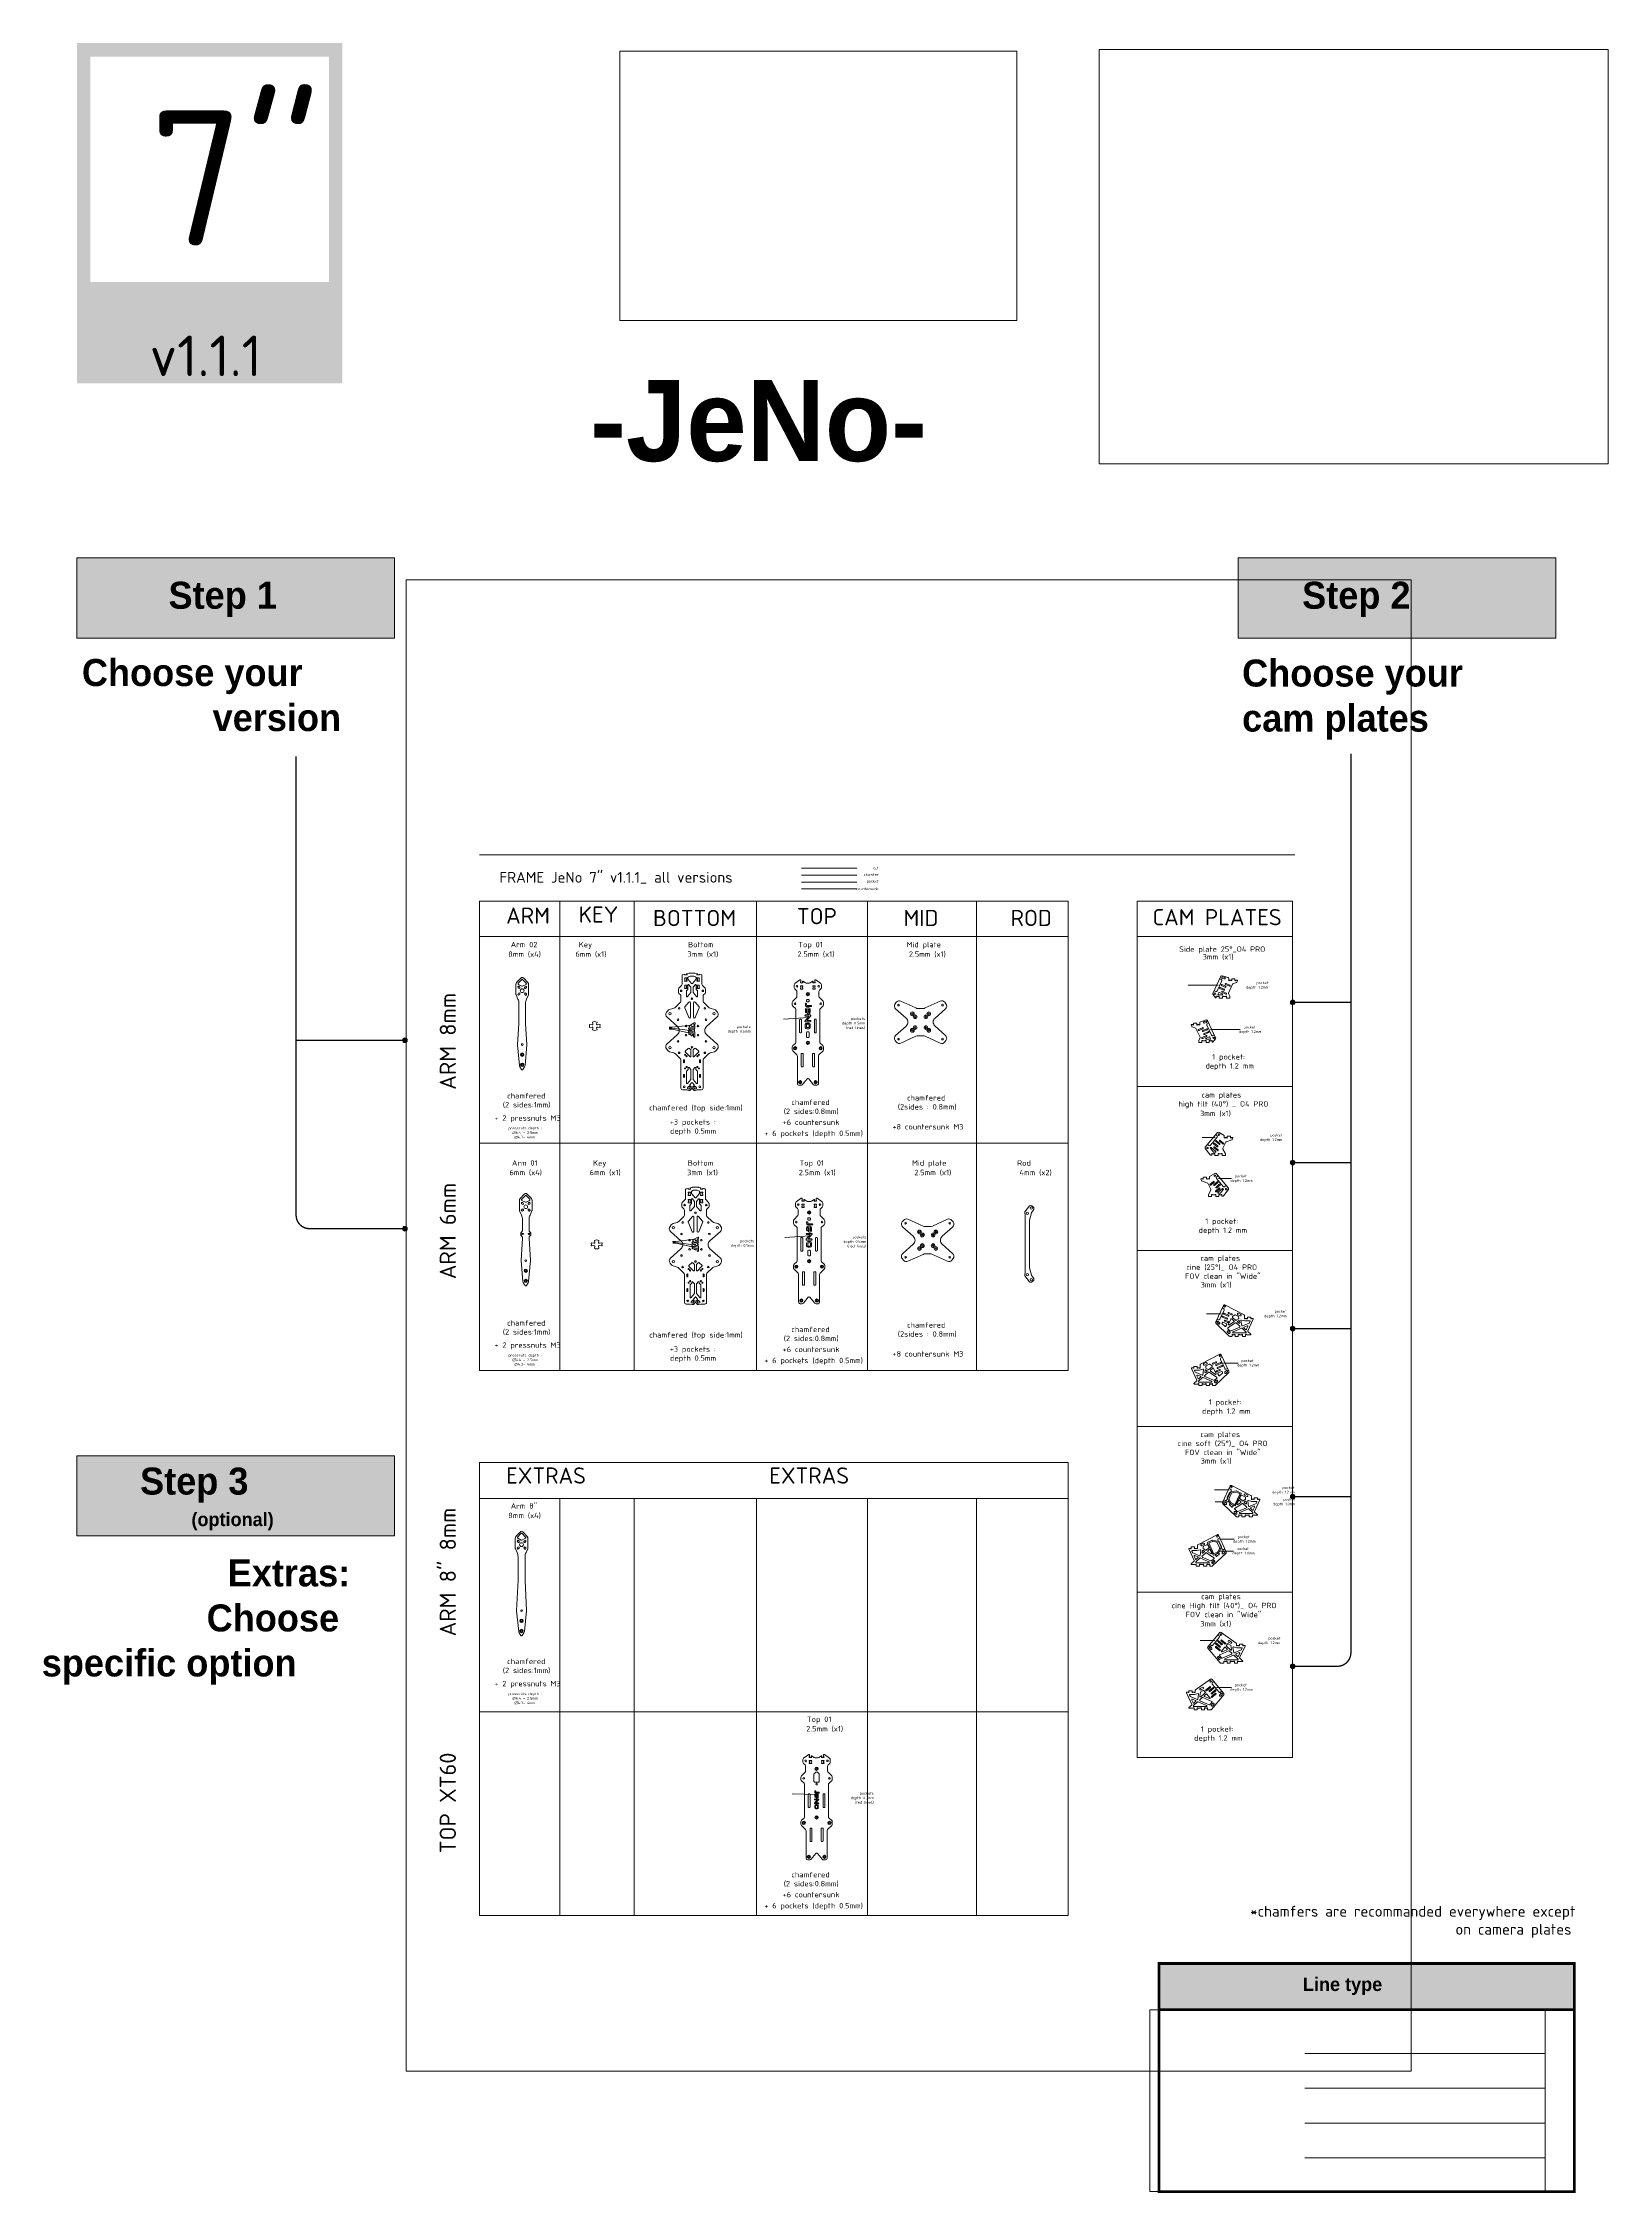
# Paper-space layout 'Présentation1' of a CAD drawing. Header units: millimetres. Extents: x 6 to 585, y 5 to 801.
# The model-space entities are those that its viewports show. They can reach past a viewport. Long polylines and large blocks are cut down to what shows.
import ezdxf

# ---------------------------------------------------------------- set-up
doc = ezdxf.new("R2010")
doc.units = ezdxf.units.MM
doc.header["$XCLIPFRAME"] = 2
doc.linetypes.add('ACAD_ISO03W100', pattern=[30, 12, -18])
doc.linetypes.add('JIS_09_08', pattern=[10.750000000000004, 8, -0.55, 0.55, -0.55, 0.55, -0.55])
doc.layers.get('0').update_dxf_attribs({"lineweight": 5})
doc.layers.get('Defpoints').update_dxf_attribs({"lineweight": 5})
for name, color, linetype, lineweight in [('Calque1', 150, 'Continuous', 5), ('Calque1_chamfered', 40, 'Continuous', 5), ('Calque1_countersunk', 90, 'Continuous', 5), ('Calque1_pocket', 10, 'Continuous', 5), ('Calque2', 251, 'Continuous', 5), ('pocket', 1, 'Continuous', 5)]:
    doc.layers.add(name, color=color, linetype=linetype, lineweight=lineweight)
doc.styles.get("Standard").update_dxf_attribs({"font": 'arial.ttf'})
picture_1 = doc.add_image_def('image1.jpg', size_in_pixel=(7087, 4810))
picture_2 = doc.add_image_def('image2.jpg', size_in_pixel=(1326, 1080))

msp = doc.modelspace()

# ---------------------------------------------------------------- linework, layer by layer
for p, q in [((609.2724119675368, 194.7971043719353), (562.7616410960377, 191.5653819073845)), ((356.208139106911, 176.6249811679844), (351.117716128822, 176.6249811679844)), ((393.3982489116779, 180.7147379196926), (356.208139106911, 176.6249811679844)), ((356.6455841239967, 174.9158861882517), (351.3818664447667, 174.9158861882517)), ((356.8362477475221, 173.2083185567808), (351.3818664447667, 173.2083185567808)), ((356.6455841239967, 174.9158861882517), (389.501453754428, 170.4894189412648)), ((356.8362477475221, 173.2083185567808), (392.8028670687431, 165.1882621215382)), ((611.6264622180978, -209.4242158823051), (565.1156913465989, -212.655938346856)), ((362.6219528658844, -219.7919733163401), (357.5315298877954, -219.7919733163401)), ((363.0593978829702, -221.5010682960728), (357.7956802037402, -221.5010682960728)), ((399.8120626706514, -215.7022165646319), (362.6219528658844, -219.7919733163401)), ((363.0593978829702, -221.5010682960728), (395.9152675134014, -225.9275355430597)), ((363.2500615064955, -223.2086359275438), (357.7956802037402, -223.2086359275438)), ((363.2500615064955, -223.2086359275438), (399.2166808277166, -231.2286923627864)), ((625.3987625863983, -1243.306914038869), (578.8879917148992, -1242.201399235833))]:
    msp.add_line(p, q)
at = {"layer": 'Calque1'}
for p, q in [((596.0215491802772, 471.2563826491634), (698.2581175793947, 471.2563826491634)), ((386.5417731755929, 269.8365129408043), (390.0498563825836, 271.3155730849385)), ((390.4383534191016, 271.3941231120064), (393.430270211536, 271.3941231120062)), ((396.4221870039705, 271.3941231120184), (393.4302702115324, 271.3941231120062)), ((400.3187672474864, 269.8365129408043), (396.8106840404957, 271.3155730849385)), ((1357.698103237068, 239.2152505479991), (1372.497998925094, 270.9537292737929)), ((1374.904489559133, 272.0182865646158), (1385.678310915221, 268.6680276225214)), ((78.42933207595718, 265.1844778931295), (71.75156029286981, 258.1106773667985)), ((79.88367032024085, 265.184477893128), (86.56144210333399, 258.1106773668012)), ((385.9302702121127, 265.8030464503923), (385.9302702121127, 268.9150629678725)), ((392.6715948572578, 257.5819300763915), (386.1715948578235, 265.1515775664119)), ((394.1889455658215, 257.5819300763915), (400.6889455652558, 265.1515775664119)), ((400.9302702109667, 265.8030464503923), (400.9302702109667, 268.9150629678725)), ((1374.992882017898, 267.1026770031878), (1378.183412574862, 266.1105403067255)), ((1375.883694607853, 269.9673677246416), (1379.074225164816, 268.9752310281798)), ((1387.084435855254, 263.5082190326563), (1387.084435855254, 266.758233808219)), ((1388.684435855253, 263.5082190326563), (1390.879802088109, 263.5082190326563)), ((1392.479802088107, 263.5082190326563), (1392.479802088107, 265.5082190326563)), ((1392.979802088107, 266.0082190326563), (1397.929785197496, 266.0082190326563)), ((1398.4297851975, 263.5082190326563), (1398.429785197496, 265.5082190326567)), ((1400.029785197494, 263.5082190326563), (1402.688682663688, 263.5082190326563)), ((1401.796971378107, 259.9128372180504), (1403.141836557207, 262.7969099017854)), ((71.47872941500987, 257.4242190156923), (71.47872941500941, 256.8787561237189)), ((72.02886023127289, 255.9856616620144), (78.70663201436469, 252.6219371400721)), ((86.28414216493158, 255.985661662013), (79.60637038183842, 252.6219371400724)), ((86.8342729811941, 257.4242190156942), (86.83427298119454, 256.8787561237168)), ((387.6889455664018, 255.2191105050064), (391.1889455664018, 251.1431464715551)), ((399.1715948566757, 255.2191105050098), (395.6715948566775, 251.1431464715564)), ((1373.990585067728, 255.7879228728531), (1381.241634935796, 252.4082371166338)), ((1381.097237339404, 255.9158901656964), (1388.348287207477, 252.536204409484)), ((1381.942158778461, 257.7286526327142), (1389.19320864653, 254.3489668765)), ((1386.2796652144, 239.8934989704417), (1394.001482249376, 256.4529890408506)), ((1394.565876780108, 256.9701022967039), (1401.232576847375, 259.3957239621967)), ((72.43898677682574, 248.8380023416333), (71.3783266050454, 249.898662513412)), ((74.56030712038336, 250.9593226851958), (73.49964694860239, 252.019982856974)), ((83.75269527581673, 250.9593226851968), (84.81335544759776, 252.0199828569753)), ((85.8740156193764, 248.8380023416342), (86.93467579115477, 249.8986625134128)), ((385.9302702121127, 247.1704017705122), (385.9302702121127, 254.567641621027)), ((391.4302702121127, 250.4916775875754), (391.4302702121127, 241.5008739238157)), ((395.4302702109685, 250.4916775875765), (395.4302702109794, 241.5008739238169)), ((400.9302702109684, 247.1704017705166), (400.9302702109648, 254.5676416210314)), ((1370.610899311509, 248.53687300478), (1377.861949179581, 245.1571872485662)), ((1371.455820750566, 250.3496354717978), (1378.706870618634, 246.9699497155822)), ((1373.145663628676, 253.9751604058352), (1380.396713496743, 250.5954746496196)), ((72.43898677682981, 239.6456141862082), (71.37832660505273, 238.5849540144282)), ((85.87401561938267, 239.6456141862258), (86.93467579116265, 238.5849540144479)), ((383.091830067518, 243.124001491738), (383.091830067518, 234.1193727645239)), ((383.3331547132289, 243.7754703757177), (385.6889455664018, 246.5189328865319)), ((391.1889455664018, 240.8494050398358), (384.8505054218072, 233.4679038805439)), ((395.6715948566903, 240.849405039837), (402.0100350012885, 233.467903880549)), ((403.5273857098559, 243.7754703757237), (401.1715948566793, 246.5189328865364)), ((403.7687103555668, 243.1240014917441), (403.7687103555777, 234.11937276453)), ((1367.063201928279, 237.9119648438799), (1368.260638329791, 240.4798754937918)), ((1369.589406836357, 240.9636384655604), (1375.098809047799, 238.3957278156485)), ((1374.335345151533, 241.4149655731178), (1381.586395019606, 238.0352798169052)), ((1375.18026659059, 243.2277280401356), (1382.431316458659, 239.8480422839212)), ((1388.864441422979, 234.4294338444901), (1386.313579909635, 238.9820757441456)), ((74.56030712039185, 237.5242938426485), (73.49964694861274, 236.4636336708704)), ((83.75269527582583, 237.5242938426592), (84.81335544760847, 236.4636336708811)), ((1362.529912413019, 231.2021648991364), (1357.929170873934, 237.1457974904402)), ((1362.925299397321, 231.0082190326562), (1363.32298547218, 231.0082190326562)), ((1363.82298547218, 231.5082190326563), (1363.82298547218, 233.5082190326563)), ((1365.422985472179, 233.5082190326563), (1367.858024474412, 233.5082190326563)), ((1367.969509715317, 236.4893465821393), (1374.676348328271, 236.4893465821393)), ((1369.458024474411, 231.0082190326562), (1369.458024474411, 233.5082190326563)), ((1375.408007583804, 231.0082190326562), (1375.408007583804, 233.5082190326563)), ((1377.008007583802, 233.5082190326563), (1381.442065221786, 233.5082190326563)), ((1383.042065221784, 231.0082190326562), (1383.042065221784, 233.5082190326563)), ((1388.992048331177, 231.0082190326562), (1388.992048331177, 233.9406288799363)), ((380.2374213057788, 214.3350441563582), (387.7401307024734, 223.0724080575931)), ((406.6231191173005, 214.3350441563582), (399.1204097206059, 223.0724080575931)), ((1369.958024474411, 230.5082190326563), (1374.908007583804, 230.5082190326563)), ((1383.542065221784, 230.5082190326563), (1388.492048331177, 230.5082190326563)), ((390.3781437339071, 222.0952047316227), (390.3781437339071, 195.1556345028957)), ((396.4823966891722, 222.0952047316227), (396.4823966891722, 195.1556345028957)), ((379.9563381073435, 212.8718718083476), (387.4912520645935, 194.5842051567993)), ((406.9042023157358, 212.8718718083476), (399.3692883584858, 194.5842051567993)), ((209.1766724849458, 185.4469546304332), (209.984831579537, 183.2074859267642)), ((217.6581787223158, 185.4469546304332), (216.8500196277237, 183.2074859267642)), ((1321.83743629362, 181.6067547088286), (1321.837436293624, 183.606754708829)), ((1327.287419403013, 184.1067547088286), (1322.337436293624, 184.1067547088286)), ((1327.787419403013, 181.6067547088286), (1327.787419403013, 183.6067547088286)), ((1333.182785635866, 181.6067547088286), (1333.182785635866, 184.8567694843913)), ((1345.362731931986, 190.1168222407881), (1334.588910575899, 186.7665632986937)), ((1344.383526883267, 188.0659034008139), (1341.192996326304, 187.0737667043521)), ((1345.274339473221, 185.2012126793601), (1342.083808916258, 184.2090759828978)), ((1362.569118254051, 157.3137862241714), (1347.769222566026, 189.0522649499652)), ((203.9867665506208, 181.6088239063262), (208.4381957211672, 181.2044695445468)), ((203.9867665506208, 176.3079133512592), (208.4381957211672, 176.7122677130385)), ((222.848084656639, 181.6088239063259), (218.3966554860936, 181.2044695445468)), ((222.848084656639, 176.3079133512592), (218.3966554860936, 176.7122677130385)), ((1318.470250113013, 178.0113728942227), (1317.125384933913, 180.8954455779577)), ((1320.237436293625, 181.6067547088286), (1317.578538827431, 181.6067547088286)), ((1325.701344711012, 175.0686379728762), (1319.034644643744, 177.494259638369)), ((1331.582785635867, 181.6067547088286), (1329.387419403011, 181.6067547088286)), ((1338.325062712659, 175.8271883088865), (1331.07401284459, 172.4475025526723)), ((209.1766724849449, 172.469782627152), (209.984831579537, 174.709251330821)), ((217.6581787223149, 172.469782627152), (216.8500196277237, 174.709251330821)), ((1333.98755627672, 157.992034646614), (1326.265739241743, 174.551524717023)), ((1339.169984151715, 174.0144258418687), (1331.918934283643, 170.6347400856563)), ((1346.276636423391, 173.8864585490254), (1339.025586555323, 170.5067727928061)), ((1347.121557862444, 172.0736960820076), (1339.870507994376, 168.6940103257919)), ((1348.811400740554, 168.4481711479701), (1341.560350872486, 165.0684853917545)), ((1345.08695490053, 161.3262637163079), (1337.835905032461, 157.9465779600935)), ((1345.931876339587, 159.5135012492901), (1338.680826471514, 156.1338154930776)), ((1349.65632217961, 166.6354086809523), (1342.405272311539, 163.2557229247385)), ((1331.275173159943, 149.1067547088286), (1331.275173159943, 152.0391645561086)), ((1331.40278006814, 152.5279695206624), (1333.953641581484, 157.0806114203179)), ((1337.225156269335, 149.1067547088286), (1337.225156269335, 151.6067547088286)), ((1343.259213907318, 151.6067547088286), (1338.825156269334, 151.6067547088286)), ((1344.859213907316, 149.1067547088286), (1344.859213907316, 151.6067547088286)), ((1350.677814654763, 159.0621741417327), (1345.16841244332, 156.4942634918208)), ((1352.297711775803, 154.5878822583116), (1345.590873162849, 154.5878822583116)), ((1350.809197016709, 149.1067547088286), (1350.809197016709, 151.6067547088286)), ((1353.20401956284, 156.0105005200522), (1352.006583161329, 158.5784111699642)), ((1354.844236018941, 151.6067547088286), (1352.409197016707, 151.6067547088286)), ((1356.444236018939, 149.6067547088285), (1356.444236018939, 151.6067547088286)), ((1357.737309078101, 149.3007005753087), (1362.338050617186, 155.2443331666126)), ((1336.725156269335, 148.6067547088286), (1331.775173159943, 148.6067547088286)), ((1350.309197016709, 148.6067547088286), (1345.359213907316, 148.6067547088286)), ((1357.341922093798, 149.1067547088286), (1356.94423601894, 149.1067547088286)), ((381.4666514412361, 132.8860174604078), (386.4461924707571, 137.2891110974025)), ((388.5004748126025, 137.2260653542946), (390.9909303833333, 134.7356097835626)), ((398.3600656104768, 137.2260653542946), (395.869610039746, 134.7356097835626)), ((405.3938889818432, 132.8860174604078), (400.4143479523222, 137.2891110974025)), ((381.3996134395233, 130.7016513737421), (389.7231634303675, 122.3781013828959)), ((391.4302702115542, 133.6749496117834), (391.4302702115542, 123.0852081640823)), ((395.4302702115251, 133.6749496117834), (395.4302702115251, 123.0852081640823)), ((405.4609269835559, 130.7016513737421), (397.1373769927118, 122.3781013828959)), ((377.4302702115433, 115.5628210950076), (377.4302702115433, 112.0469903045601)), ((379.4302702115415, 115.5628210950076), (379.4302702115415, 112.04699030456)), ((407.4302702115378, 115.5628210950076), (407.4302702115378, 112.04699030456)), ((409.430270211536, 115.5628210950076), (409.430270211536, 112.0469903045601)), ((383.4302702115415, 95.55853830482083), (383.4302702115415, 73.30307130328262)), ((383.739040386879, 96.28117329532287), (386.1215000362149, 98.56009306439086)), ((386.4302702115524, 99.28272805489271), (386.4302702115542, 101.2027474947337)), ((388.1702420053493, 101.8753853946401), (391.1702420053493, 98.57507272761929)), ((391.4302702115542, 97.90243482771291), (391.4302702115542, 80.34327000333076)), ((395.4302702115287, 97.90243482771243), (395.4302702115251, 80.34327000333028)), ((398.6902984177373, 101.8753853946389), (395.6902984177355, 98.57507272761873)), ((400.4302702115324, 99.28272805489104), (400.4302702115305, 101.202747494732)), ((403.1215000362039, 96.28117329532058), (400.739040386868, 98.56009306438914)), ((403.4302702115414, 95.55853830481846), (403.4302702115359, 73.30307130328023)), ((377.4302702115433, 88.4328037631799), (377.4302702115433, 84.91697297273242)), ((379.4302702115415, 88.4328037631799), (379.4302702115415, 84.91697297273232)), ((407.4302702115378, 88.4328037631799), (407.4302702115378, 84.91697297273232)), ((409.430270211536, 88.4328037631799), (409.430270211536, 84.91697297273242)), ((391.1913643334133, 79.69462854792323), (385.1913643333987, 72.65442984787497)), ((395.669176089666, 79.69462854792269), (401.6691760896769, 72.65442984787302)), ((392.6691760896988, 73.61489056804533), (389.6734803035774, 70.09984163818694)), ((394.1913643334315, 73.61489056804226), (397.1870601195201, 70.09984163818717)), ((385.2227572265924, 63.7005810308508), (385.2227572265924, 64.50919518809849)), ((387.0441513809942, 67.01467529439572), (385.4616631047333, 65.15783664350545)), ((388.568664142063, 67.01193784215172), (389.9378373828963, 65.39365963479622)), ((389.9355128655384, 64.09911417622607), (388.7240235633994, 62.67759327455087)), ((389.6711557862232, 68.80529617961713), (391.8907801525652, 66.18183726773157)), ((393.4302702115542, 65.82774127089385), (392.6541987917785, 65.82774127089385)), ((393.4302702115433, 65.82774127089385), (394.2063416313408, 65.82774127089078)), ((397.189384636878, 68.8052961796252), (394.9697602705578, 66.18183726773405)), ((398.2918762810164, 67.01193784215172), (396.922703040183, 65.39365963479622)), ((396.9250275575409, 64.09911417622607), (398.1365168596799, 62.67759327455087)), ((399.8163890420851, 67.01467529439572), (401.3988773183459, 65.15783664350545)), ((401.6377831964868, 63.7005810308508), (401.6377831964868, 64.50919518809849)), ((387.7526203567591, 62.34859978333634), (386.0124481418111, 62.72294608422817)), ((399.1079200663203, 62.34859978333634), (400.8480922812682, 62.72294608422817)), ((1343.579136774075, -45.42925923751011), (1366.341437949275, -18.30220503625458)), ((1368.954422953513, -17.90502549568748), (1378.243305188666, -23.87162085917578)), ((1378.702857129665, -27.60364346788936), (1378.702857129665, -24.7129982391449)), ((1380.302857129663, -27.60364346788936), (1382.498223362519, -27.60364346788936)), ((1381.94962179281, -35.68251085755389), (1392.850998121787, -31.7161385383489)), ((1384.098223362518, -27.60364346788936), (1384.098223362518, -25.60364346788936)), ((1384.598223362518, -25.10364346788936), (1389.548206471907, -25.10364346788936)), ((1390.048206471911, -27.60364346788936), (1390.048206471907, -25.6036434678889)), ((1391.648206471906, -27.60364346788936), (1394.307103938099, -27.60364346788936)), ((1393.415392652518, -31.1990252824952), (1394.760257831618, -28.31495259876021)), ((1359.097380459807, -39.4948672087088), (1365.226629754918, -44.63610276822168)), ((1360.382689349688, -37.96255488493205), (1366.511938644791, -43.10379044444675)), ((1362.953307129446, -34.89793023737673), (1369.082556424553, -40.03916579688973)), ((1364.238616019324, -33.36561791359907), (1370.36786531443, -38.50685347311571)), ((1369.994573093059, -34.27809707384529), (1376.12203470269, -39.42146311394333)), ((1371.280414603083, -32.7462316714367), (1377.407876212717, -37.88959771153839)), ((1381.385227262079, -36.19962411340828), (1376.195562726196, -47.32889562573416)), ((1358.296239804786, -54.2346241854458), (1353.027466502197, -47.42797085545169)), ((1354.460894915741, -46.0497064265229), (1362.575612602181, -52.85635975651769)), ((1359.709158697573, -46.53631746765642), (1365.838407992683, -51.67755302716944)), ((1360.994467587454, -45.00400514387968), (1367.123716882557, -50.14524070339451)), ((1352.345324702077, -59.32786000196813), (1343.529677723105, -47.93905099096116)), ((1359.087013773391, -54.6225159184063), (1361.932958157242, -54.6225159184063)), ((1380.48286269739, -56.68242865605555), (1376.26339211666, -49.15174207832513)), ((1353.926872639284, -60.10364346788936), (1354.941406746591, -60.10364346788936)), ((1355.441406746591, -59.60364346788935), (1355.441406746591, -57.60364346788936)), ((1357.04140674659, -57.60364346788936), (1359.476445748823, -57.60364346788936)), ((1361.076445748822, -60.10364346788936), (1361.076445748822, -57.60364346788936)), ((1361.576445748822, -60.60364346788936), (1366.526428858215, -60.60364346788936)), ((1367.026428858215, -60.10364346788936), (1367.026428858215, -57.60364346788936)), ((1368.626428858213, -57.60364346788936), (1373.060486496197, -57.60364346788936)), ((1374.660486496195, -60.10364346788936), (1374.660486496195, -57.60364346788936)), ((1375.160486496195, -60.60364346788936), (1380.110469605588, -60.60364346788936)), ((1380.610469605588, -60.10364346788936), (1380.610469605588, -57.17123362060931)), ((1360.88507177537, -93.89547331681672), (1351.596189540218, -99.86206868030501)), ((1386.260357954808, -121.4197070586393), (1363.498056779608, -94.29265285738381)), ((1339.791288256973, -103.5940912890186), (1339.791288256976, -101.5940912890181)), ((1345.241271366365, -101.0940912890186), (1340.291288256976, -101.0940912890186)), ((1345.741271366365, -103.5940912890186), (1345.741271366365, -101.5940912890186)), ((1351.136637599218, -103.5940912890186), (1351.136637599218, -100.7034460602741)), ((1336.424102076366, -107.1894731036244), (1335.079236897265, -104.3054004198894)), ((1338.191288256977, -103.5940912890186), (1335.532390790784, -103.5940912890186)), ((1347.889872936073, -111.6729586786831), (1336.988496607097, -107.7065863594781)), ((1349.53663759922, -103.5940912890186), (1347.341271366364, -103.5940912890186)), ((1358.5590801258, -108.7366794925659), (1352.431618516166, -113.8800455326676)), ((1359.844921635824, -110.2685448949745), (1353.717460026193, -115.4119109350725)), ((1365.60087870956, -109.3560657347283), (1359.471629414453, -114.4973012942449)), ((1366.886187599437, -110.8883780585059), (1360.75693830433, -116.029613618019)), ((1348.454267466804, -112.1900719345375), (1353.643932002687, -123.3193434468634)), ((1369.456805379195, -113.9530027060613), (1363.327556084092, -119.094238265576)), ((1370.742114269076, -115.485315029838), (1364.612864973966, -120.6265505893509)), ((392.9555869345663, -126.5804415435202), (396.4636701415571, -125.101381399386)), ((396.852167178075, -125.0228313723181), (399.8440839705095, -125.0228313723183)), ((402.8360007629439, -125.0228313723062), (399.8440839705058, -125.0228313723183)), ((406.7325810064598, -126.5804415435202), (403.2244977994691, -125.101381399386)), ((1349.356632031493, -132.6728764771848), (1353.576102612223, -125.1421898994543)), ((1368.845027141429, -120.9944529650089), (1362.715777846326, -126.1356885245237)), ((1370.13033603131, -122.5267652887856), (1364.0010867362, -127.6680008482987)), ((1375.378599813142, -122.0401542476521), (1367.263882126703, -128.8468075776469)), ((1371.543254924098, -130.225072006575), (1376.812028226686, -123.4184186765809)), ((1377.494170026806, -135.3183078230973), (1386.309817005778, -123.9294988120904)), ((85.01677031097276, -134.6465713174258), (78.33899852788537, -141.7203718437567)), ((86.47110855525634, -134.6465713174273), (93.14888033834956, -141.7203718437541)), ((392.3440839710861, -130.6139080339322), (392.3440839710861, -127.5018915164521)), ((399.0854086162313, -138.835024407933), (392.5854086167969, -131.2653769179127)), ((400.6027593247949, -138.835024407933), (407.1027593242292, -131.2653769179127)), ((407.3440839699401, -130.6139080339322), (407.3440839699401, -127.5018915164521)), ((1349.229025123295, -136.0940912890186), (1349.229025123295, -133.1616814417385)), ((1355.179008232688, -136.0940912890186), (1355.179008232688, -133.5940912890186)), ((1361.21306587067, -133.5940912890186), (1356.779008232686, -133.5940912890186)), ((1362.813065870668, -136.0940912890186), (1362.813065870668, -133.5940912890186)), ((1370.752480955492, -130.6129637395355), (1367.906536571641, -130.6129637395355)), ((1368.763048980061, -136.0940912890186), (1368.763048980061, -133.5940912890186)), ((1372.798087982293, -133.5940912890186), (1370.36304898006, -133.5940912890186)), ((1374.398087982292, -135.5940912890186), (1374.398087982292, -133.5940912890186)), ((78.06616765002533, -142.4068301948629), (78.06616765002505, -142.9522930868363)), ((93.42171121620973, -142.406830194861), (93.42171121621007, -142.9522930868386)), ((392.3440839710861, -149.2465527138123), (392.3440839710861, -141.8493128632975)), ((394.1027593253752, -141.1978439793182), (397.6027593253752, -145.2738080127694)), ((405.5854086156491, -141.1978439793147), (402.0854086156509, -145.2738080127681)), ((407.3440839699419, -149.2465527138079), (407.3440839699383, -141.8493128632931)), ((1354.679008232688, -136.5940912890186), (1349.729025123295, -136.5940912890186)), ((1368.263048980061, -136.5940912890186), (1363.313065870668, -136.5940912890186)), ((1375.9126220896, -136.0940912890186), (1374.898087982292, -136.0940912890186)), ((79.02642501184116, -150.993046868922), (77.96576484006104, -149.9323866971432)), ((78.61629846628853, -143.8453875485408), (85.29407024938023, -147.2091120704832)), ((81.1477453553988, -148.8717265253594), (80.08708518361792, -147.8110663535812)), ((92.87158039994702, -143.8453875485423), (86.19380861685403, -147.2091120704828)), ((90.34013351083236, -148.8717265253584), (91.40079368261323, -147.8110663535801)), ((92.461453854392, -150.9930468689211), (93.52211402617029, -149.9323866971425)), ((389.7469684722023, -152.6414841086068), (392.1027593253752, -149.8980215977927)), ((397.8440839710861, -145.9252768967492), (397.8440839710861, -154.9160805605088)), ((401.8440839699419, -145.9252768967481), (401.8440839699528, -154.9160805605076)), ((409.9411994688294, -152.6414841086008), (407.5854086156527, -149.8980215977881)), ((389.5056438264914, -153.2929529925866), (389.5056438264914, -162.2975817198006)), ((397.6027593253752, -155.5675494444888), (391.2643191807806, -162.9490506037806)), ((402.0854086156637, -155.5675494444875), (408.4238487602619, -162.9490506037755)), ((410.1825241145402, -153.2929529925804), (410.1825241145511, -162.2975817197945)), ((79.02642501184536, -160.1854350243469), (77.96576484006815, -161.246095196127)), ((81.1477453554073, -162.3067553679067), (80.08708518362809, -163.3674155396849)), ((90.3401335108413, -162.3067553678961), (91.40079368262396, -163.3674155396741)), ((92.46145385439814, -160.1854350243296), (93.52211402617806, -161.2460951961073)), ((386.6512350647522, -182.0819103279663), (394.1539444614468, -173.3445464267315)), ((396.7919574928806, -174.3217497527018), (396.7919574928806, -201.2613199814288)), ((402.8962104481456, -174.3217497527018), (402.8962104481456, -201.2613199814288)), ((413.036932876274, -182.0819103279663), (405.5342234795793, -173.3445464267315)), ((386.370151866317, -183.5450826759769), (393.9050658235669, -201.8327493275253)), ((413.3180160747092, -183.5450826759769), (405.7831021174592, -201.8327493275253)), ((207.5652337124848, -222.6124963479143), (212.0166628830311, -223.0168507096937)), ((212.7551396468098, -218.7743656238073), (213.563298741401, -221.0138343274763)), ((221.2366458841798, -218.7743656238073), (220.4284867895876, -221.0138343274763)), ((226.4265518185029, -222.6124963479145), (221.9751226479575, -223.0168507096937)), ((207.5652337124848, -227.9134069029812), (212.0166628830311, -227.509052541202)), ((212.7551396468088, -231.7515376270885), (213.563298741401, -229.5120689234194)), ((221.2366458841789, -231.7515376270885), (220.4284867895876, -229.5120689234194)), ((226.4265518185029, -227.9134069029812), (221.9751226479575, -227.509052541202)), ((387.8804652002095, -263.5309370239168), (392.8600062297305, -259.127843386922)), ((394.914288571576, -259.19088913003), (397.4047441423067, -261.6813447007619)), ((404.7738793694502, -259.19088913003), (402.2834237987194, -261.6813447007619)), ((411.8077027408166, -263.5309370239168), (406.8281617112956, -259.127843386922)), ((387.8134271984968, -265.7153031105824), (396.136977189341, -274.0388531014286)), ((397.8440839705277, -262.7420048725411), (397.8440839705277, -273.3317463202422)), ((401.8440839704985, -262.7420048725411), (401.8440839704985, -273.3317463202422)), ((411.8747407425294, -265.7153031105824), (403.5511907516852, -274.0388531014286)), ((383.8440839705167, -280.8541333893169), (383.8440839705167, -284.3699641797644)), ((385.8440839705149, -280.8541333893169), (385.8440839705149, -284.3699641797645)), ((413.8440839705112, -280.8541333893169), (413.8440839705112, -284.3699641797645)), ((415.8440839705094, -280.8541333893169), (415.8440839705094, -284.3699641797644)), ((389.8440839705149, -300.8584161795037), (389.8440839705149, -323.113883181042)), ((390.1528541458524, -300.1357811890017), (392.5353137951884, -297.8568614199337)), ((392.8440839705258, -297.1342264294318), (392.8440839705277, -295.2142069895909)), ((394.5840557643228, -294.5415690896844), (397.5840557643228, -297.8418817567053)), ((397.8440839705277, -298.5145196566116), (397.8440839705277, -316.0736844809938)), ((401.8440839705021, -298.5145196566122), (401.8440839704985, -316.0736844809943)), ((405.1041121767107, -294.5415690896857), (402.1041121767089, -297.8418817567058)), ((406.8440839705058, -297.1342264294335), (406.844083970504, -295.2142069895925)), ((409.5353137951774, -300.135781189004), (407.1528541458414, -297.8568614199354)), ((409.8440839705149, -300.8584161795061), (409.8440839705094, -323.1138831810444)), ((383.8440839705167, -307.9841507211447), (383.8440839705167, -311.4999815115921)), ((385.8440839705149, -307.9841507211447), (385.8440839705149, -311.4999815115922)), ((413.8440839705112, -307.9841507211447), (413.8440839705112, -311.4999815115922)), ((415.8440839705094, -307.9841507211447), (415.8440839705094, -311.4999815115921)), ((397.6051780923867, -316.7223259364013), (391.6051780923721, -323.7625246364496)), ((402.0829898486395, -316.7223259364018), (408.0829898486504, -323.7625246364515)), ((399.0829898486722, -322.8020639162792), (396.0872940625509, -326.3171128461376)), ((400.6051780924049, -322.8020639162823), (403.6008738784935, -326.3171128461374)), ((391.6365709855659, -332.7163734534738), (391.6365709855659, -331.9077592962261)), ((393.4579651399677, -329.4022791899288), (391.8754768637068, -331.2591178408191)), ((394.1664341157325, -334.0683547009882), (392.4262619007846, -333.6940084000964)), ((394.9824779010364, -329.4050166421728), (396.3516511418697, -331.0232948495283)), ((396.3493266245118, -332.3178403080985), (395.1378373223729, -333.7393612097737)), ((396.0849695451966, -327.6116583047074), (398.3045939115386, -330.235117216593)), ((399.8440839705277, -330.5892132134307), (399.068012550752, -330.5892132134307)), ((399.8440839705168, -330.5892132134307), (400.6201553903142, -330.5892132134338)), ((403.6031983958514, -327.6116583046993), (401.3835740295312, -330.2351172165905)), ((404.7056900399898, -329.4050166421728), (403.3365167991564, -331.0232948495283)), ((403.3388413165144, -332.3178403080985), (404.5503306186533, -333.7393612097737)), ((405.5217338252937, -334.0683547009882), (407.2619060402416, -333.6940084000964)), ((406.2302028010585, -329.4022791899288), (407.8126910773193, -331.2591178408191)), ((408.0515969554603, -332.7163734534738), (408.0515969554603, -331.9077592962261)), ((1362.781478518831, -368.867908314066), (1377.10691911526, -338.1469018156761)), ((1415.189889744006, -355.6427381334613), (1379.843987609063, -337.2186145024962)), ((1376.075239063248, -358.1216082706681), (1384.232670164827, -361.9237547464104)), ((1377.765081941357, -354.4960833366306), (1385.922513042937, -358.298229812373)), ((1378.61000338041, -352.6833208696128), (1386.76743448199, -356.4854673453587)), ((1386.281818933686, -353.010239598563), (1391.720106334742, -355.5450039157217)), ((1387.126740372743, -351.1974771315451), (1392.565027773795, -353.7322414487058)), ((1394.028624319839, -358.8882713643049), (1398.349330660405, -355.8115579876696)), ((1404.702435106998, -358.5076557039613), (1399.391608065243, -355.7393762687273)), ((1407.67454216328, -357.3618000366844), (1403.799282332837, -355.341812940424)), ((1409.061221542877, -354.701514281692), (1405.18596171243, -352.6815271854325)), ((1416.265436824276, -362.4393025606857), (1416.265436824276, -357.4162619701224)), ((1375.230317624195, -359.9343707376859), (1383.38774872577, -363.7365172134264)), ((1380.36432015241, -365.6981556857577), (1385.802607553461, -368.2329200029183)), ((1386.604189514302, -373.1423650399187), (1391.041179374266, -363.6228898403171)), ((1396.726516187187, -367.0638311249525), (1392.622732129048, -363.3076897862761)), ((1399.638941414261, -365.6626268507521), (1393.933503743537, -360.4405123372605)), ((1400.873473201011, -365.753890738061), (1405.25972901113, -362.7940352407093)), ((1405.684722828582, -361.7889088788674), (1405.224562730062, -359.2182159213262)), ((1416.974456714241, -366.662020256256), (1410.761464576739, -365.1801824192942)), ((1417.865436824275, -362.4393025606857), (1420.060803057127, -362.4393025606857)), ((1421.660803057126, -362.4393025606857), (1421.660803057126, -360.4393025606857)), ((1422.035071596805, -385.2127969237934), (1432.123824189206, -363.577397170078)), ((1422.160803057126, -359.9393025606858), (1427.110786166518, -359.9393025606858)), ((1427.610786166522, -362.4393025606857), (1427.610786166519, -360.4393025606857)), ((1429.210786166521, -362.4393025606857), (1431.398777959577, -362.4393025606857)), ((1363.21086304281, -371.1576765478435), (1387.988493065088, -394.8838342709826)), ((1365.538906156973, -370.0137658258928), (1367.952162775407, -372.3246126302029)), ((1367.613752732115, -367.8469682604454), (1370.027009350549, -370.1578150647556)), ((1374.502724613663, -370.8940987675089), (1375.134639044328, -369.5383386822164)), ((1374.717490322124, -372.0388253421837), (1379.994702932834, -377.0920922861044)), ((1376.463480997363, -369.0544181682337), (1382.73380213838, -371.9769901312919)), ((1379.519398713353, -367.5109181527755), (1384.957686114409, -370.0456824699343)), ((1381.592699691389, -376.792287150483), (1383.217722652362, -373.3058320843269)), ((1385.470640932963, -379.7669040971161), (1399.285425575162, -370.4446556834184)), ((1388.069931013284, -374.393750420321), (1396.610704931387, -368.6304165593958)), ((1407.415498026054, -376.8473202132047), (1400.51995736191, -370.5359195707281)), ((1405.518280980901, -371.0439115571357), (1403.432382588988, -369.1347152965263)), ((1403.548193844786, -367.568129862083), (1405.104369302448, -366.5180190882031)), ((1407.177806585103, -370.1300490826038), (1406.648083650849, -367.170742048115)), ((1411.169212380224, -375.4021695329864), (1409.545111578092, -366.3291001646974)), ((1424.842396157113, -370.7871855434221), (1412.553065889038, -376.1427012767688)), ((1417.206455629959, -366.6893042118188), (1425.459982694439, -366.6893042118188)), ((1425.349204518265, -370.2930703604177), (1426.366290481477, -368.1119224735592)), ((1385.338385673389, -381.318094613141), (1389.174076770356, -384.9910129617517)), ((1407.139825930666, -378.5017144315186), (1391.356306672223, -385.3799481409476)), ((1410.377727954237, -380.3631715544004), (1394.871143395059, -387.1207210518603)), ((1418.835380903219, -387.2997937230391), (1411.452398901398, -380.5422442255806)), ((1418.166275667252, -382.6204601814522), (1415.118944621496, -379.831276844456)), ((1420.851449778223, -375.7988722157486), (1415.394616716883, -378.176882626143)), ((1419.747754975564, -382.3054176696276), (1422.157256991147, -377.1382239222364)), ((1384.582997805057, -387.6364817568972), (1386.996254423491, -389.9473285612073)), ((1386.657844380199, -385.4696841914499), (1389.071100998633, -387.78053099576)), ((1418.160209381946, -389.0374544966069), (1395.270642820946, -389.0374544966069)), ((1427.59260401046, -391.2482585890418), (1422.266207862569, -386.3730759590997)), ((1389.371724115182, -395.4393025606858), (1392.503986441203, -395.4393025606858)), ((1393.003986441203, -394.9393025606858), (1393.003986441203, -392.4393025606858)), ((1394.603986441201, -392.4393025606858), (1397.039025443431, -392.4393025606858)), ((1398.63902544343, -394.9393025606858), (1398.63902544343, -392.4393025606858)), ((1399.13902544343, -395.4393025606858), (1404.089008552826, -395.4393025606858)), ((1404.589008552826, -394.9393025606858), (1404.589008552826, -392.4393025606858)), ((1406.189008552825, -392.4393025606858), (1410.623066190805, -392.4393025606858)), ((1412.223066190803, -394.9393025606858), (1412.223066190803, -392.4393025606858)), ((1412.723066190803, -395.4393025606858), (1417.6730493002, -395.4393025606858)), ((1418.1730493002, -394.9393025606858), (1418.1730493002, -392.4393025606858)), ((1419.773049300198, -392.4393025606858), (1426.894689537017, -392.4393025606858)), ((1334.809132195123, -446.8887492757412), (1370.155034330066, -428.4646256447761)), ((1387.217543420298, -460.1139194563459), (1372.892102823869, -429.3929129579559)), ((1340.937800396252, -445.9475254239719), (1344.813060226699, -443.9275383277125)), ((1362.872281566386, -442.4434882738251), (1357.433994165334, -444.9782525909856)), ((1363.717203005442, -444.2562507408429), (1358.278915604387, -446.7910150580016)), ((1371.389018558719, -443.9293320118927), (1363.231587457139, -447.7314784876386)), ((1322.388235772607, -453.6853137029656), (1322.38823577261, -451.6853137029657)), ((1327.838218882003, -451.1853137029657), (1322.888235772611, -451.1853137029657)), ((1328.338218882003, -453.6853137029656), (1328.338218882003, -451.6853137029657)), ((1333.733585114853, -453.6853137029656), (1333.733585114853, -448.6622731124023)), ((1342.324479775849, -448.6078111789643), (1346.199739606292, -446.5878240827039)), ((1344.314299110547, -453.0349200211474), (1344.774459209067, -450.4642270636061)), ((1345.296586832131, -449.7536668462412), (1350.607413873886, -446.9853874110071)), ((1350.360080524868, -456.908637993032), (1356.065518195592, -451.6865234795404)), ((1355.97039761929, -450.1342825065848), (1351.649691278724, -447.0575691299496)), ((1372.233939997772, -445.7420944789105), (1364.076508896192, -449.5442409546528)), ((1373.923782875881, -449.367619412948), (1365.766351774302, -453.1697658886903)), ((1374.768704314934, -451.1803818799657), (1366.611273213359, -454.9825283557063)), ((1327.963950342324, -476.4588080660733), (1317.875197749923, -454.8234083123579)), ((1320.788235772608, -453.6853137029656), (1318.600243979552, -453.6853137029656)), ((1324.649817420864, -461.5390815026976), (1323.632731457652, -459.357933615839)), ((1332.79256630917, -457.9353153540987), (1324.53903924469, -457.9353153540987)), ((1332.133585114854, -453.6853137029656), (1329.938218882002, -453.6853137029656)), ((1333.024565224889, -457.9080313985359), (1339.23755736239, -456.4261935615741)), ((1338.829809558905, -466.6481806752662), (1340.453910361037, -457.5751113069773)), ((1342.821215354026, -461.3760602248837), (1343.35093828828, -458.416753190395)), ((1344.480740958228, -462.2899226994157), (1346.566639350141, -460.3807264388063)), ((1349.125548738119, -456.9999018803409), (1344.739292927999, -454.0400463829891)), ((1346.450828094343, -458.8141410043629), (1344.894652636682, -457.764030230483)), ((1353.272505751942, -458.3098422672324), (1357.376289810081, -454.553700928556)), ((1361.929090925845, -465.6397615626009), (1353.388317007742, -459.8764277016758)), ((1363.394832424827, -464.3883761821986), (1358.957842564863, -454.868900982597)), ((1369.634701786719, -456.9441668280376), (1364.196414385667, -459.4789311451981)), ((1370.479623225776, -458.7569292950554), (1365.04133582472, -461.2916936122141)), ((1373.535540941766, -460.3004293105136), (1367.265219800749, -463.2230012735718)), ((1375.496297325466, -462.1401099097888), (1374.864382894801, -460.7843498244963)), ((1382.385269207014, -459.0929794027253), (1379.972012588579, -461.4038262070355)), ((1384.460115782156, -461.2597769681726), (1382.046859163722, -463.5706237724828)), ((1325.156625782016, -462.033196685702), (1337.445956050091, -467.3887124190486)), ((1330.251266963565, -473.5514288119075), (1327.841764947981, -468.3842350645163)), ((1329.147572160906, -467.0448833580285), (1334.604405222246, -469.4228937684228)), ((1342.583523913076, -468.0933313554846), (1349.479064577219, -461.781930713008)), ((1364.528381006166, -471.012915239396), (1350.713596363967, -461.6906668256984)), ((1386.788158896319, -462.4036876901234), (1362.010528874041, -486.1298454132625)), ((1368.40632224774, -468.0382982927628), (1366.781299286767, -464.5518432266068)), ((1375.281531617005, -463.2848364844636), (1370.004319006295, -468.3381034283843)), ((1331.16364103591, -478.545804865319), (1338.546623037731, -471.7882553678605)), ((1331.832746271877, -473.8664713237321), (1334.880077317633, -471.0772879867358)), ((1339.621293984892, -471.6091826966803), (1355.12787854407, -478.3667321941402)), ((1342.859196008463, -469.7477255737985), (1358.642715266906, -476.6259592832275)), ((1364.66063626574, -472.5641057554209), (1360.824945168773, -476.2370241040316)), ((1363.34117755893, -476.7156953337298), (1360.927920940496, -479.0265421380399)), ((1322.406417928669, -482.4942697313217), (1327.73281407656, -477.6190871013795)), ((1330.225972638931, -483.6853137029656), (1323.104332402112, -483.6853137029656)), ((1331.825972638929, -486.1853137029656), (1331.825972638929, -483.6853137029656)), ((1331.838812557184, -480.2834656388868), (1354.728379118183, -480.2834656388868)), ((1337.775955748326, -486.1853137029656), (1337.775955748326, -483.6853137029656)), ((1343.810013386304, -483.6853137029656), (1339.375955748324, -483.6853137029656)), ((1345.410013386303, -486.1853137029656), (1345.410013386303, -483.6853137029656)), ((1351.359996495699, -486.1853137029656), (1351.359996495699, -483.6853137029656)), ((1355.395035497928, -483.6853137029656), (1352.959996495698, -483.6853137029656)), ((1356.995035497926, -486.1853137029656), (1356.995035497926, -483.6853137029656)), ((1365.416024134072, -478.8824928991771), (1363.002767515638, -481.1933397034872)), ((1337.275955748326, -486.6853137029656), (1332.32597263893, -486.6853137029656)), ((1350.859996495699, -486.6853137029656), (1345.910013386303, -486.6853137029656)), ((1360.627297823947, -486.6853137029656), (1357.495035497926, -486.6853137029656)), ((1375.325748173787, -703.0999129554323), (1389.651188770216, -672.3789064570423)), ((1427.734159398962, -689.8747427748276), (1392.388257264019, -671.4506191438625)), ((1392.918138706949, -685.2422055054789), (1400.188114297325, -683.6868531331429)), ((1400.819782646056, -683.758343142633), (1406.676806692585, -686.4882789593796)), ((1387.558164232931, -695.7970247272668), (1392.221038549118, -685.7974584867368)), ((1398.711512889245, -705.9447454255193), (1407.160727206566, -687.817120912415)), ((1407.346711626049, -694.5193468983656), (1408.59574024808, -691.8395803525154)), ((1408.922070536613, -691.4474608726534), (1410.893600315361, -690.0435626290359)), ((1417.246704761954, -692.7396603453275), (1411.9358777202, -689.9713809100934)), ((1420.218811818237, -691.5938046780507), (1416.343551987793, -689.5738175817903)), ((1421.605491197833, -688.9335189230583), (1417.730231367386, -686.9135318267987)), ((1428.809706479233, -696.671307202052), (1428.809706479233, -691.6482666114887)), ((1387.580903116277, -696.6879441660643), (1391.06449937127, -703.2606317327701)), ((1402.367496455643, -705.2021559252364), (1405.132174656794, -699.270592770629)), ((1409.270785842143, -701.2958357663186), (1406.713727411576, -698.9553927165886)), ((1412.183211069218, -699.8946314921184), (1407.577921338283, -695.6794683914588)), ((1413.417742855967, -699.9858953794273), (1417.803998666086, -697.0260398820755)), ((1418.228992483538, -696.0209135202338), (1417.768832385018, -693.4502205626925)), ((1429.518726369197, -700.8940248976223), (1423.305734231695, -699.4121870606605)), ((1430.409706479231, -696.671307202052), (1432.605072712084, -696.671307202052)), ((1434.205072712082, -696.671307202052), (1434.205072712082, -694.671307202052)), ((1434.579341251761, -719.4448015651597), (1444.668093844162, -697.8094018114443)), ((1434.705072712082, -694.171307202052), (1439.655055821475, -694.171307202052)), ((1440.155055821478, -696.671307202052), (1440.155055821475, -694.671307202052)), ((1441.755055821477, -696.671307202052), (1443.943047614533, -696.671307202052)), ((1375.755132697766, -705.3896811892098), (1400.532762720044, -729.1158389123487)), ((1378.083175811929, -704.245770467259), (1380.496432430364, -706.556617271569)), ((1380.158022387071, -702.0789729018117), (1382.571279005506, -704.3898197061219)), ((1388.393643589528, -707.3546805814095), (1392.53897258779, -711.3240969274706)), ((1389.507719834102, -705.726033492752), (1394.433150354281, -708.0217572396754)), ((1391.525607555433, -703.6987117892214), (1397.382670936211, -706.4286659395024)), ((1398.014910587919, -713.9989087384824), (1411.829695230119, -704.6766603247847)), ((1403.833237954624, -706.4535413056389), (1409.154974586343, -702.862421200762)), ((1419.95976768101, -711.079324854571), (1413.064227016866, -704.7679242120944)), ((1418.062550635857, -705.275916198502), (1415.976652243944, -703.3667199378926)), ((1416.092463499743, -701.8001345034492), (1417.648638957404, -700.7500237295694)), ((1419.722076240059, -704.3620537239701), (1419.192353305805, -701.4027466894813)), ((1423.71348203518, -709.6341741743526), (1422.089381233049, -700.5611048060636)), ((1437.386665812069, -705.0191901847884), (1425.097335543994, -710.374705918135)), ((1429.750725284915, -700.9213088531851), (1438.004252349396, -700.9213088531851)), ((1437.893474173221, -704.525075001784), (1438.910560136433, -702.3439271149253)), ((1394.136969346346, -711.0242917918492), (1394.917070868263, -709.3505991927115)), ((1397.882655328345, -715.5500992545072), (1401.718346425312, -719.223017603118)), ((1419.684095585622, -712.7337190728849), (1403.90057632718, -719.6119527823139)), ((1422.921997609194, -714.5951761957667), (1407.415413050016, -721.3527256932266)), ((1431.379650558176, -721.5317983644053), (1423.996668556354, -714.7742488669469)), ((1430.710545322208, -716.8524648228185), (1427.663214276452, -714.0632814858222)), ((1433.395719433179, -710.0308768571149), (1427.938886371839, -712.4088872675092)), ((1432.29202463052, -716.5374223109937), (1434.701526646104, -711.3702285636027)), ((1397.127267460013, -721.8684863982635), (1399.540524078447, -724.1793332025736)), ((1399.202114035155, -719.7016888328162), (1401.61537065359, -722.0125356371263)), ((1430.704479036902, -723.2694591379732), (1407.814912475902, -723.2694591379732)), ((1440.136873665417, -725.4802632304081), (1434.810477517525, -720.605080600466)), ((1401.915993770139, -729.671307202052), (1405.048256096159, -729.671307202052)), ((1405.548256096159, -729.171307202052), (1405.548256096159, -726.671307202052)), ((1407.148256096158, -726.671307202052), (1409.583295098387, -726.671307202052)), ((1411.183295098386, -729.171307202052), (1411.183295098386, -726.671307202052)), ((1411.683295098386, -729.671307202052), (1416.633278207782, -729.671307202052)), ((1417.133278207782, -729.171307202052), (1417.133278207782, -726.671307202052)), ((1418.733278207781, -726.671307202052), (1423.167335845761, -726.671307202052)), ((1424.76733584576, -729.171307202052), (1424.76733584576, -726.671307202052)), ((1425.267335845759, -729.671307202052), (1430.217318955156, -729.671307202052)), ((1430.717318955156, -729.171307202052), (1430.717318955156, -726.671307202052)), ((1432.317318955154, -726.671307202052), (1439.438959191973, -726.671307202052)), ((77.18504181648655, -760.0222642758783), (70.5072700333991, -767.0960648022091)), ((78.6393800607708, -760.0222642758804), (85.31715184386269, -767.096064802206)), ((1329.863120741422, -781.0189740063979), (1365.209022876364, -762.5948503754328)), ((1382.271531966597, -794.2441441870025), (1367.946091370168, -763.5231376886126)), ((70.23443915553963, -767.782523153316), (70.23443915553918, -768.3279860452894)), ((70.78456997180263, -769.2210805069939), (77.46234175489326, -772.5848050289351)), ((85.03985190546018, -769.2210805069942), (78.36208012236699, -772.5848050289347)), ((85.58998272172278, -767.7825231533132), (85.58998272172317, -768.3279860452905)), ((71.19469651735481, -776.3687398273743), (70.13403634557505, -775.3080796555964)), ((73.31601686091244, -774.2474194838118), (72.25535668913209, -773.1867593120344)), ((82.50840501634639, -774.2474194838117), (83.56906518812747, -773.1867593120332)), ((84.62972535990491, -776.3687398273731), (85.69038553168446, -775.3080796555957)), ((1335.99178894255, -780.0777501546286), (1339.867048772998, -778.0577630583691)), ((1358.885767251138, -797.0889766570897), (1350.436552933817, -778.9613521439853)), ((1356.777497494327, -774.9025743742033), (1350.920473447799, -777.6325101909499)), ((1364.679141433435, -776.3864367370493), (1357.409165843059, -774.8310843647132)), ((1370.039115907453, -786.9412559588371), (1365.376241591266, -776.9416897183071)), ((71.1946965173587, -785.5611279827995), (70.13403634558153, -786.6217881545793)), ((73.31601686092012, -787.6824483263586), (72.25535668914154, -788.7431084981373)), ((82.50840501635469, -787.6824483263487), (83.5690651881373, -788.7431084981268)), ((84.62972535991156, -785.5611279827821), (85.6903855316915, -786.62178815456)), ((1315.842224318907, -787.8155384336224), (1313.65423252585, -787.8155384336224)), ((1317.442224318905, -787.8155384336224), (1317.442224318909, -785.8155384336224)), ((1322.892207428302, -785.3155384336224), (1317.942224318909, -785.3155384336224)), ((1323.392207428302, -787.8155384336224), (1323.392207428302, -785.8155384336224)), ((1327.187573661153, -787.8155384336224), (1324.9922074283, -787.8155384336224)), ((1328.787573661151, -787.8155384336224), (1328.787573661151, -782.792497843059)), ((1337.378468322147, -782.738035909621), (1341.253728152591, -780.7180488133606)), ((1339.368287656845, -787.1651447518041), (1339.828447755366, -784.5944517942627)), ((1340.35057537843, -783.8838915768978), (1345.661402420184, -781.1156121416637)), ((1345.414069071166, -791.0388627236886), (1350.019358802101, -786.8236996230291)), ((1348.675209603771, -782.5916921042237), (1346.703679825023, -781.1877938606062)), ((1350.250568514335, -785.6635781299359), (1349.001539892304, -782.9838115840857)), ((1370.016377024107, -787.8321753976345), (1366.532780769114, -794.4048629643404)), ((1323.017938888623, -810.58903279673), (1312.929186296222, -788.9536330430146)), ((1319.703805967163, -795.6693062333543), (1318.68672000395, -793.4881583464957)), ((1327.846554855468, -792.0655400847554), (1319.593027790988, -792.0655400847554)), ((1328.078553771187, -792.0382561291926), (1334.291545908689, -790.5564182922307)), ((1333.883798105204, -800.7784054059229), (1335.507898907335, -791.7053360376339)), ((1337.875203900324, -795.5062849555404), (1338.404926834579, -792.5469779210516)), ((1339.534729504527, -796.4201474300723), (1341.62062789644, -794.5109511694629)), ((1344.179537284417, -791.1301266109976), (1339.793281474298, -788.1702711136458)), ((1341.504816640641, -792.9443657350195), (1339.94864118298, -791.8942549611397)), ((1359.582369552465, -805.1431399700527), (1345.767584910265, -795.820891556355)), ((1348.32649429824, -792.440066997889), (1350.883552728808, -790.0996239481588)), ((1353.764042185759, -797.5977725372092), (1348.442305554041, -794.0066524323324)), ((1355.229783684741, -796.3463871568067), (1352.46510548359, -790.4148240021993)), ((1366.071672584951, -794.8429430207917), (1360.214609204173, -797.5728971710728)), ((1377.439257753312, -793.223204133382), (1375.026001134878, -795.5340509376922)), ((1379.514104328455, -795.3900016988293), (1377.10084771002, -797.7008485031395)), ((1320.210614328314, -796.1634214163587), (1332.499944596389, -801.5189371497054)), ((1325.305255509864, -807.6816535425642), (1322.89575349428, -802.5144597951729)), ((1324.201560707204, -801.1751080886851), (1329.658393768544, -803.5531184990796)), ((1337.637512459374, -802.2235560861413), (1344.533053123518, -795.9121554436647)), ((1381.842147442618, -796.5339124207801), (1357.06451742034, -820.260070143919)), ((1363.460310794038, -802.1685230234195), (1362.680209272121, -800.4948304242818)), ((1368.089560306282, -796.8702647243223), (1363.164129786102, -799.1659884712456)), ((1369.203636550855, -798.4989118129798), (1365.058307552594, -802.4683281590409)), ((1317.460406474967, -816.6244944619784), (1322.786802622859, -811.7493118320363)), ((1326.217629582208, -812.6760295959757), (1333.60061158403, -805.9184800985171)), ((1326.886734818176, -807.9966960543888), (1329.934065863932, -805.2075127173925)), ((1334.67528253119, -805.739407427337), (1350.181867090368, -812.4969569247969)), ((1337.913184554762, -803.8779503044551), (1353.696703813204, -810.7561840138842)), ((1359.714624812039, -806.6943304860775), (1355.878933715072, -810.3672488346884)), ((1358.395166105229, -810.8459200643865), (1355.981909486794, -813.1567668686965)), ((1325.279961185229, -817.8155384336224), (1318.15832094841, -817.8155384336224)), ((1326.879961185228, -820.3155384336224), (1326.879961185228, -817.8155384336224)), ((1326.892801103482, -814.4136903695434), (1349.782367664482, -814.4136903695434)), ((1332.829944294624, -820.3155384336224), (1332.829944294624, -817.8155384336224)), ((1338.864001932603, -817.8155384336224), (1334.429944294623, -817.8155384336224)), ((1340.464001932601, -820.3155384336224), (1340.464001932601, -817.8155384336224)), ((1346.413985041998, -820.3155384336224), (1346.413985041998, -817.8155384336224)), ((1350.449024044226, -817.8155384336224), (1348.013985041996, -817.8155384336224)), ((1352.049024044225, -820.3155384336224), (1352.049024044225, -817.8155384336224)), ((1360.470012680371, -813.0127176298337), (1358.056756061936, -815.3235644341439)), ((1332.329944294624, -820.8155384336222), (1327.379961185228, -820.8155384336222)), ((1345.913985041998, -820.8155384336222), (1340.964001932601, -820.8155384336222)), ((1355.681286370245, -820.8155384336222), (1352.549024044225, -820.8155384336222)), ((1348.233142234957, -969.9320054020617), (1370.268976661987, -943.6707205578412)), ((1400.508659433198, -963.1807233031652), (1372.970428712667, -943.3337700333051)), ((1366.767893915255, -960.4010732784596), (1373.663299372252, -966.1849632829136)), ((1368.053202805132, -958.868760954682), (1374.948608262131, -964.6526509591394)), ((1372.931818364946, -959.045309943321), (1379.827223821943, -964.829199947775)), ((1374.217127254823, -957.5129976195434), (1381.112532711822, -963.2968876240008)), ((1390.12597114787, -963.4967520467824), (1386.398236737518, -961.2159664829036)), ((1391.691683283637, -960.937739442687), (1387.963948873284, -958.6569538788088)), ((1353.415168268536, -970.1422727191035), (1355.552459908787, -972.7105026355873)), ((1362.911967245617, -964.9980102497933), (1369.80737270261, -970.7819002542445)), ((1363.93252549984, -969.769708709447), (1370.827930956838, -975.5535987139044)), ((1364.197276135496, -963.4656979260155), (1371.092681592493, -969.2495879304694)), ((1384.832727241456, -964.5390771020666), (1382.498663483438, -967.3216881063579)), ((1390.592140425385, -976.0265827178455), (1382.589648124052, -968.7020033248639)), ((1390.454655579836, -966.9803711542842), (1386.1207874486, -964.3287273456413)), ((1392.251666029587, -975.1127202433137), (1390.917105617508, -967.6571736546838)), ((1402.048316158719, -971.6446914169615), (1395.835324021218, -970.1628535799995)), ((1401.339296268755, -967.421973721391), (1401.339296268755, -964.8032490470741)), ((1402.939296268753, -967.421973721391), (1405.134662501606, -967.421973721391)), ((1406.734662501605, -967.421973721391), (1406.734662501605, -965.421973721391)), ((1407.108931041284, -990.1954680844987), (1417.197683633684, -968.5600683307835)), ((1407.234662501604, -964.9219737213909), (1412.184645610997, -964.9219737213909)), ((1412.684645611001, -967.421973721391), (1412.684645610997, -965.421973721391)), ((1414.284645610999, -967.421973721391), (1416.472637404056, -967.421973721391)), ((1348.227935201086, -972.496924693222), (1370.867544520103, -999.7013177931776)), ((1351.109224388373, -972.061288826786), (1353.246516028622, -974.6295187432696)), ((1362.647216609962, -971.3020210332247), (1369.542622066959, -977.0859110376786)), ((1386.830466263407, -977.4550402207941), (1370.389064920394, -984.6199696066941)), ((1379.282385087899, -971.1560527956462), (1373.665587923745, -977.852254450013)), ((1383.592564239837, -975.5935830979112), (1374.831243511519, -979.4116423396989)), ((1383.868236335225, -973.9391888795983), (1380.72371277106, -971.0610464670182)), ((1392.489357470532, -981.82999137391), (1387.905137210567, -977.6341128919742)), ((1396.243071824702, -980.3848406936916), (1394.618971022571, -971.3117713254026)), ((1409.916255601592, -975.7698567041273), (1397.626925333517, -981.125372437474)), ((1402.280315074438, -971.6719753725241), (1410.533842138918, -971.6719753725241)), ((1410.423063962743, -975.2757415211229), (1411.440149925956, -973.0945936342644)), ((1370.019916386226, -986.1763750873334), (1373.802476303855, -990.7216057701281)), ((1392.213685375145, -983.4843855922239), (1374.970623689796, -990.9986671789804)), ((1395.451587398716, -985.3458427151057), (1379.945002839538, -992.1033922125657)), ((1403.909240347698, -992.2824648837444), (1396.526258345876, -985.5249153862859)), ((1403.240135111731, -987.6031313421576), (1400.192804065974, -984.8139480051613)), ((1405.925309222702, -980.7815433764538), (1400.468476161362, -983.1595537868482)), ((1404.821614420042, -987.2880888303328), (1407.231116435626, -982.1208950829417)), ((1366.438305860405, -990.4811454749324), (1368.575597500653, -993.0493753914161)), ((1368.744249740567, -988.5621293672501), (1370.881541380818, -991.130359283734)), ((1403.234068826424, -994.0201256573121), (1380.344502265424, -994.0201256573121)), ((1412.666463454939, -996.2309297497471), (1407.340067307047, -991.355747119805)), ((1372.404840440212, -1000.421973721391), (1377.577845885681, -1000.421973721391)), ((1378.077845885681, -999.921973721391), (1378.077845885681, -997.421973721391)), ((1379.67784588568, -997.421973721391), (1382.11288488791, -997.421973721391)), ((1383.712884887908, -999.921973721391), (1383.712884887908, -997.421973721391)), ((1384.212884887908, -1000.421973721391), (1389.162867997305, -1000.421973721391)), ((1389.662867997305, -999.921973721391), (1389.662867997305, -997.421973721391)), ((1391.262867997303, -997.421973721391), (1395.696925635283, -997.421973721391)), ((1397.296925635282, -999.921973721391), (1397.296925635282, -997.421973721391)), ((1397.796925635282, -1000.421973721391), (1402.746908744678, -1000.421973721391)), ((1403.246908744678, -999.921973721391), (1403.246908744678, -997.421973721391)), ((1404.846908744677, -997.421973721391), (1411.968548981496, -997.421973721391)), ((1325.34720596749, -1049.608463080119), (1352.88543668802, -1029.761509810258)), ((1377.62272316573, -1056.359745179015), (1355.586888738701, -1030.098460334794)), ((1334.164182117051, -1047.36547921964), (1337.891916527404, -1045.084693655762)), ((1335.729894252818, -1049.924491823736), (1339.457628663169, -1047.643706259857)), ((1351.638738145864, -1043.940737396497), (1344.743332688866, -1049.724627400954)), ((1352.924047035742, -1045.473049720274), (1346.028641578745, -1051.256939724728)), ((1357.802662595555, -1045.296500731635), (1350.907257138557, -1051.080390736093)), ((1359.087971485433, -1046.828813055413), (1352.192566028436, -1052.612703059867)), ((1361.658589265191, -1049.893437702968), (1354.763183808194, -1055.677327707422)), ((1318.746934359404, -1076.623207861452), (1308.658181767003, -1054.987808107737)), ((1311.571219789688, -1053.849713498344), (1309.383227996632, -1053.849713498344)), ((1313.171219789687, -1053.849713498344), (1313.17121978969, -1051.849713498344)), ((1318.621202899083, -1051.349713498344), (1313.67121978969, -1051.349713498344)), ((1323.57555032625, -1058.099715149477), (1315.32202326177, -1058.099715149477)), ((1319.121202899083, -1053.849713498344), (1319.121202899083, -1051.849713498344)), ((1322.916569131934, -1053.849713498344), (1320.721202899082, -1053.849713498344)), ((1323.807549241968, -1058.072431193915), (1330.02054137947, -1056.590593356953)), ((1324.516569131933, -1053.849713498344), (1324.516569131933, -1051.230988824027)), ((1329.612793575985, -1066.812580470645), (1331.236894378117, -1057.739511102356)), ((1333.604199371101, -1061.540460020267), (1334.938759783179, -1054.084913431637)), ((1335.263724975302, -1062.454322494799), (1343.266217276636, -1055.129743101817)), ((1335.401209820851, -1053.408110931237), (1339.735077952088, -1050.756467122594)), ((1341.023138159231, -1050.96681687902), (1343.35720191725, -1053.749427883311)), ((1341.987629065463, -1060.366928656552), (1345.132152629627, -1057.488786243971)), ((1346.573480312789, -1057.583792572599), (1352.190277476942, -1064.279994226966)), ((1361.923339900848, -1056.1974484864), (1355.02793444385, -1061.981338490858)), ((1362.94389815507, -1051.425750026746), (1356.048492698077, -1057.209640031198)), ((1363.208648790726, -1057.729760810178), (1356.313243333729, -1063.513650814632)), ((1372.440697132151, -1056.570012496057), (1370.303405491901, -1059.138242412541)), ((1374.746641012314, -1058.489028603739), (1372.609349372066, -1061.057258520223)), ((1315.432801437945, -1061.703481298076), (1314.415715474732, -1059.522333411218)), ((1315.939609799096, -1062.197596481081), (1328.228940067171, -1067.553112214427)), ((1333.366507930155, -1068.257731150863), (1337.950728190121, -1064.061852668927)), ((1339.025399137281, -1063.882779997747), (1355.466800480293, -1071.047709383647)), ((1342.263301160851, -1062.021322874864), (1351.024621889168, -1065.839382116652)), ((1377.627930199602, -1058.924664470175), (1354.988320880584, -1086.129057570131)), ((1321.034250980645, -1073.715828607286), (1318.624748965061, -1068.548634859895)), ((1319.930556177986, -1067.209283153407), (1325.387389239326, -1069.587293563801)), ((1321.94662505299, -1078.710204660698), (1329.329607054811, -1071.952655163239)), ((1322.615730288957, -1074.030871119111), (1325.663061334714, -1071.241687782114)), ((1330.404278001972, -1071.773582492059), (1345.91086256115, -1078.531131989519)), ((1333.642180025543, -1069.912125369177), (1350.885241710892, -1077.426406955933)), ((1355.835949014461, -1072.604114864287), (1352.053389096833, -1077.149345547081)), ((1313.189401945749, -1082.6586695267), (1318.51579809364, -1077.783486896758)), ((1322.621796574264, -1080.447865434265), (1345.511363135263, -1080.447865434265)), ((1357.11161566012, -1074.989869144203), (1354.97432401987, -1077.558099060687)), ((1359.417559540283, -1076.908885251885), (1357.280267900034, -1079.477115168369)), ((1321.008956656011, -1083.849713498344), (1313.887316419192, -1083.849713498344)), ((1322.608956656009, -1086.349713498344), (1322.608956656009, -1083.849713498344)), ((1328.058939765406, -1086.849713498344), (1323.10895665601, -1086.849713498344)), ((1328.558939765406, -1086.349713498344), (1328.558939765406, -1083.849713498344)), ((1334.592997403384, -1083.849713498344), (1330.158939765404, -1083.849713498344)), ((1336.192997403383, -1086.349713498344), (1336.192997403383, -1083.849713498344)), ((1341.642980512779, -1086.849713498344), (1336.692997403383, -1086.849713498344)), ((1342.142980512779, -1086.349713498344), (1342.142980512779, -1083.849713498344)), ((1346.178019515008, -1083.849713498344), (1343.742980512778, -1083.849713498344)), ((1347.778019515006, -1086.349713498344), (1347.778019515006, -1083.849713498344)), ((1353.451024960476, -1086.849713498344), (1348.278019515006, -1086.849713498344))]:
    msp.add_line(p, q, dxfattribs=at)
for points in [[(407.2302702108553, 274.2967287109786), (407.2302702108553, 275.0192455945416), (411.0641184378123, 273.741317771311, -0.3228242048989219), (411.7478954790508, 272.7926328708555), (411.7478954790508, 256.2912435564296, 0.192429923772448), (412.5742652532258, 254.2235560458573), (417.8424618540861, 248.6854313008569, -0.1924299237724283), (418.6688316282611, 246.6177437902848), (418.6688316282611, 241.5595837465464, -0.2144574455153475), (417.6599579846019, 239.3156105218641), (414.8582047694449, 236.8295538215034, 0.2144574455153393), (413.8493311257857, 234.5855805968213), (413.8493311257857, 225.1926350508809, 0.1989123673796171), (414.7280107822257, 223.0713147073215), (424.1051283291394, 213.6941971604059, 0.1255757172341736), (427.0819985320354, 211.9277138929767), (434.8082611460973, 209.6581420962902, -0.1581890958761813), (438.3759169659292, 207.220052677919), (440.4414291021963, 204.5450502691614, -0.3948651666360341), (439.5377994772657, 195.0229480156606), (420.2645058419451, 177.9807917071743, 0.4506319876262991), (420.264505841947, 162.998046175354), (439.5377994772675, 145.9558898668683, -0.3948651666360344), (440.4414291021944, 136.4337876133675), (438.3759169659292, 133.7587852046107, -0.1581890958761813), (434.8082611460973, 131.3206957862394), (427.0819985320354, 129.051123989553, 0.1255757172341736), (424.1051283291394, 127.2846407221237), (414.7280107822257, 117.9075231752081, 0.1989123673796368), (413.8493311257857, 115.7862028316485), (413.8493311257857, 63.70545534864596, -0.4142135623730951), (410.8493311257857, 60.70545534864596), (403.5696136066703, 60.70545534864596, 0.0530223810717736), (403.148995437104, 60.66072524189121), (399.2629842653892, 59.8247655047694, -0.0530223810720016), (398.8423660958229, 59.78003539801455), (397.7828611297096, 59.78003539801455, -0.2196847197506809), (397.0217670078505, 60.13139394260656), (394.5971290921457, 62.97638272630194, 0.2196847197506765), (393.8360349702866, 63.32774127089385), (393.4302702115542, 63.32774127089385), (393.0245054527927, 63.32774127089385, 0.2196847197506765), (392.2634113309337, 62.97638272630194), (389.8387734152288, 60.13139394260656, -0.2196847197506809), (389.0776792933698, 59.78003539801455), (388.0181743272565, 59.78003539801455, -0.0530223810720016), (387.5975561576902, 59.8247655047694), (383.7115449859752, 60.66072524189121, 0.0530223810717736), (383.2909268164089, 60.70545534864596), (376.0112092972936, 60.70545534864596, -0.4142135623730951), (373.0112092972936, 63.70545534864596), (373.0112092972936, 115.7862028316485, 0.1989123673796368), (372.1325296408536, 117.9075231752081), (362.7554120939399, 127.2846407221237, 0.1255757172341736), (359.7785418910439, 129.051123989553), (352.0522792769821, 131.3206957862394, -0.1581890958761813), (348.4846234571501, 133.7587852046107), (346.4191113208831, 136.4337876133682, -0.3948651666360752), (347.3227409458136, 145.955889866869), (366.596034581134, 162.9980461753552, 0.4506319876263103), (366.5960345811322, 177.9807917071756), (347.3227409458118, 195.0229480156614, -0.3948651666360344), (346.4191113208849, 204.5450502691621), (348.4846234571501, 207.220052677919, -0.1581890958761813), (352.0522792769821, 209.6581420962902), (359.7785418910439, 211.9277138929767, 0.1255757172341736), (362.7554120939399, 213.6941971604059), (372.1325296408536, 223.0713147073215, 0.1989123673796171), (373.0112092972936, 225.1926350508809), (373.0112092972936, 234.5855805968213, 0.2144574455153393), (372.0023356536344, 236.8295538215034), (369.2005824384773, 239.3156105218641, -0.2144574455153475), (368.1917087948182, 241.5595837465464), (368.1917087948182, 246.6177437902848, -0.1924299237724283), (369.0180785689932, 248.6854313008569), (374.2862751698535, 254.2235560458573, 0.192429923772448), (375.1126449440285, 256.2912435564296), (375.1126449440285, 272.7926328708555, -0.3228242048989219), (375.796421985267, 273.741317771311), (379.6304349824228, 275.0193005170136), (379.6304349824227, 274.3129646331521)], [(379.6304349824228, 274.3129646331537, 0.4201707815994295), (380.4302702122236, 273.496728710979), (383.5502702489734, 273.496728710979, 1.000000022969288), (383.5502702122226, 275.0967287109783), (383.5502702122244, 275.6793706144198)], [(393.4302702115797, 276.8540249191137), (387.9755412347417, 276.8540249191136, 0.0691074597333032), (387.4305400356657, 276.7783361447226), (383.550270211586, 275.679370614239)], [(393.4302702114996, 276.8540249191137), (398.8849991883376, 276.8540249191136, -0.0691074597333032), (399.4300003874137, 276.7783361447226), (403.3102702114933, 275.679370614239)], [(407.2302702108553, 274.2967287109786, -0.4142135623730951), (406.4302702108557, 273.496728710979), (403.3102701741058, 273.496728710979, -1.000000022969288), (403.3102702108567, 275.0967287109783), (403.3102702108549, 275.6793706144198)], [(607.8958505819614, 81.69873178955709, 0.2196847197508813), (606.3736623382451, 80.99601470037192), (597.2348985002795, 70.2728958183759, -0.2196847197508729), (594.951616134706, 69.21882018459814), (591.4767896677154, 69.21882018459814, -0.4142135623730951), (588.4767896677153, 72.21882018459814), (588.4767896677153, 123.2995676676007, 0.1989123673796368), (587.5981100112753, 125.4208880111603), (579.8866985874505, 133.1322994349853, -0.1989123673796368), (579.0080189310105, 135.2536197785448), (579.0080189310105, 140.3369353310124, -0.2144574455153521), (580.0168925746698, 142.5809085556946), (584.8186457898232, 146.8416088520023, 0.2144574455155652), (585.827519433486, 149.0855820766858), (585.827519433486, 208.9199854777457, 0.2144574455155453), (584.8186457898232, 211.163958702429), (580.0168925746698, 215.4246589987397, -0.2144574455153474), (579.0080189310105, 217.668632223422), (579.0080189310105, 222.7519477758895, -0.1989123673796242), (579.8866985874505, 224.8732681194488), (586.5981100112754, 231.5846795432737, 0.1989123673796171), (587.4767896677154, 233.7059998868331), (587.4767896677154, 243.0989454327735, 0.2144574455153393), (586.4679160240561, 245.3429186574556), (583.666162808899, 247.8289753578163, -0.2144574455153475), (582.65728916524, 250.0729485824986), (582.65728916524, 255.2028509958398, -0.2400149751937002), (583.893347970074, 257.6294765252521), (593.3078701656709, 264.4729978400719, -0.6128837473819786), (594.895850564059, 263.6641226636011), (594.895850564059, 260.4516384499377, 0.9999999999999998), (594.895850564059, 258.8516384499385), (598.0158506008088, 258.8516384499385, 0.9999999999999998), (598.0158505830773, 260.451638449938), (598.0158505820768, 261.5193520676946, -0.5814902120399227), (598.7711995351751, 261.9492321813739), (603.6968487963208, 259.0233946231685, 0.134806905723887), (606.2503383273256, 258.3221957601192), (607.9158505820491, 258.3221957601174)], [(607.8958505819614, 81.69873178955709, -0.2196847197508813), (609.4180388256777, 80.99601470037192), (618.5568026636433, 70.2728958183759, 0.2196847197508729), (620.8400850292169, 69.21882018459814), (624.3149114962075, 69.21882018459814, 0.4142135623730951), (627.3149114962075, 72.21882018459814), (627.3149114962075, 123.2995676676007, -0.1989123673796368), (628.1935911526475, 125.4208880111603), (635.9050025764722, 133.1322994349853, 0.1989123673796368), (636.7836822329122, 135.2536197785448), (636.7836822329122, 140.3369353310124, 0.2144574455153521), (635.7748085892531, 142.5809085556946), (630.9730553740997, 146.8416088520023, -0.2144574455155652), (629.9641817304368, 149.0855820766858), (629.9641817304368, 208.9199854777457, -0.2144574455155453), (630.9730553740997, 211.163958702429), (635.7748085892531, 215.4246589987397, 0.2144574455153474), (636.7836822329122, 217.668632223422), (636.7836822329122, 222.7519477758895, 0.1989123673796242), (635.9050025764722, 224.8732681194488), (629.1935911526475, 231.5846795432737, -0.1989123673796171), (628.3149114962075, 233.7059998868331), (628.3149114962075, 243.0989454327735, -0.2144574455153393), (629.3237851398666, 245.3429186574556), (632.1255383550237, 247.8289753578163, 0.2144574455153475), (633.1344119986829, 250.0729485824986), (633.1344119986829, 255.2028509958398, 0.2400149751937002), (631.8983531938488, 257.6294765252521), (622.4838309982518, 264.4729978400719, 0.6128837473819786), (620.8958505998639, 263.6641226636011), (620.8958505998639, 260.4516384499377, -0.9999999999999998), (620.8958505998639, 258.8516384499385), (617.7758505631141, 258.8516384499385, -0.9999999999999998), (617.7758505808456, 260.451638449938), (617.775850581846, 261.5193520676946, 0.5814902120399227), (617.0205016287478, 261.9492321813739), (612.094852367602, 259.0233946231685, -0.134806905723887), (609.5413628365973, 258.3221957601192), (607.8758505818736, 258.3221957601174)], [(816.4046989513276, 160.993240020341), (811.9278473254066, 160.9932400203411, 0.1081513794407491), (807.750682559908, 160.0790143143615), (779.9757520565659, 147.3095510514389, -0.3492981555884725), (771.5112036354753, 149.3914517398897), (769.3935400606648, 152.1339944071998, -0.3948651666360871), (770.2971696855952, 161.6560966607015), (789.5704633209192, 178.6982529691853, 0.4506319876263047), (789.5704633209202, 193.6809985010045), (770.2971696856051, 210.7231548094925, -0.3948651666360353), (769.3935400606765, 220.245257062993), (771.5112036354755, 222.9877997302871, -0.3492981555884724), (779.9757520565659, 225.0697004187379), (807.7506825599087, 212.3002371558151, 0.1081513794407491), (811.9278473254057, 211.386011449836), (816.4046989513266, 211.386011449836)], [(816.4046989513276, 160.993240020341), (820.8815505772486, 160.9932400203411, -0.108151379440749), (825.0587153427472, 160.0790143143615), (852.8336458460893, 147.3095510514389, 0.3492981555884724), (861.29819426718, 149.3914517398897), (863.4158578419841, 152.133994407191, 0.3948651666360408), (862.5122282170545, 161.6560966606915), (843.2389345817332, 178.6982529691792, -0.4506319876263106), (843.2389345817342, 193.6809985009996), (862.5122282170536, 210.7231548094853, 0.3948651666360408), (863.4158578419825, 220.2452570629859), (861.298194267178, 222.9877997302871, 0.3492981555884724), (852.8336458460875, 225.0697004187379), (825.0587153427446, 212.3002371558151, -0.1081513794407491), (820.8815505772477, 211.386011449836), (816.4046989513266, 211.386011449836)], [(413.6440839698288, -122.1202257733459), (413.6440839698288, -121.3977088897829), (417.4779321967857, -122.6756367130136, -0.3228242048989219), (418.1617092380243, -123.624321613469), (418.1617092380243, -140.1257109278949, 0.192429923772448), (418.9880790121992, -142.1933984384672), (424.2562756130596, -147.7315231834676, -0.1924299237724283), (425.0826453872345, -149.7992106940397), (425.0826453872345, -154.8573707377781, -0.2144574455153475), (424.0737717435754, -157.1013439624604), (421.2720185284183, -159.5874006628211, 0.2144574455153393), (420.2631448847592, -161.8313738875033), (420.2631448847592, -171.2243194334436, 0.1989123673796171), (421.1418245411992, -173.345639777003), (430.5189420881129, -182.7227573239186, 0.1255757172341736), (433.4958122910088, -184.4892405913478), (441.2220749050707, -186.7588123880343, -0.1581890958761813), (444.7897307249027, -189.1969018064056), (446.8552428611697, -191.8719042151631, -0.3948651666360341), (445.9516132362391, -201.3940064686639), (426.6783196009185, -218.4361627771502, 0.4506319876262991), (426.6783196009205, -233.4189083089705), (445.9516132362409, -250.4610646174563, -0.3948651666360344), (446.8552428611679, -259.983166870957), (444.7897307249027, -262.6581692797138, -0.1581890958761813), (441.2220749050707, -265.0962586980851), (433.4958122910088, -267.3658304947716, 0.1255757172341736), (430.5189420881129, -269.1323137622008), (421.1418245411992, -278.5094313091164, 0.1989123673796368), (420.2631448847592, -280.630751652676), (420.2631448847592, -332.7114991356786, -0.4142135623730951), (417.2631448847591, -335.7114991356786), (409.9834273656438, -335.7114991356786, 0.0530223810717736), (409.5628091960775, -335.7562292424333), (405.6767980243625, -336.5921889795552, -0.0530223810720016), (405.2561798547962, -336.63691908631), (404.196674888683, -336.63691908631, -0.2196847197506809), (403.4355807668239, -336.285560541718), (401.010942851119, -333.4405717580226, 0.2196847197506765), (400.2498487292601, -333.0892132134307), (399.8440839705277, -333.0892132134307), (399.4383192117662, -333.0892132134307, 0.2196847197506765), (398.6772250899071, -333.4405717580226), (396.2525871742023, -336.285560541718, -0.2196847197506809), (395.4914930523433, -336.63691908631), (394.4319880862299, -336.63691908631, -0.0530223810720016), (394.0113699166636, -336.5921889795552), (390.1253587449487, -335.7562292424333, 0.0530223810717736), (389.7047405753824, -335.7114991356786), (382.425023056267, -335.7114991356786, -0.4142135623730951), (379.4250230562671, -332.7114991356786), (379.4250230562671, -280.630751652676, 0.1989123673796368), (378.546343399827, -278.5094313091164), (369.1692258529133, -269.1323137622008, 0.1255757172341736), (366.1923556500174, -267.3658304947716), (358.4660930359555, -265.0962586980851, -0.1581890958761813), (354.8984372161235, -262.6581692797138), (352.8329250798565, -259.9831668709563, -0.3948651666360752), (353.7365547047871, -250.4610646174555), (373.0098483401075, -233.4189083089694, 0.4506319876263103), (373.0098483401057, -218.4361627771489), (353.7365547047853, -201.3940064686632, -0.3948651666360344), (352.8329250798583, -191.8719042151624), (354.8984372161235, -189.1969018064056, -0.1581890958761813), (358.4660930359555, -186.7588123880343), (366.1923556500174, -184.4892405913478, 0.1255757172341736), (369.1692258529133, -182.7227573239186), (378.546343399827, -173.345639777003, 0.1989123673796171), (379.4250230562671, -171.2243194334436), (379.4250230562671, -161.8313738875033, 0.2144574455153393), (378.4161494126079, -159.5874006628211), (375.6143961974508, -157.1013439624604, -0.2144574455153475), (374.6055225537916, -154.8573707377781), (374.6055225537916, -149.7992106940397, -0.1924299237724283), (375.4318923279666, -147.7315231834676), (380.700088928827, -142.1933984384672, 0.192429923772448), (381.5264587030019, -140.1257109278949), (381.5264587030019, -123.624321613469, -0.3228242048989219), (382.2102357442404, -122.6756367130136), (386.0442487413962, -121.397653967311), (386.0442487413962, -122.1039898511724)], [(386.0442487413962, -122.1039898511708, 0.4201707815994295), (386.8440839711971, -122.9202257733455), (389.9640840079469, -122.9202257733455, 1.000000022969288), (389.9640839711961, -121.3202257733463), (389.9640839711978, -120.7375838699047)], [(399.8440839705531, -119.5629295652108), (394.3893549937152, -119.5629295652109, 0.0691074597333032), (393.8443537946391, -119.6386183396019), (389.9640839705594, -120.7375838700855)], [(399.8440839704731, -119.5629295652108), (405.298812947311, -119.5629295652109, -0.0691074597333032), (405.8438141463871, -119.6386183396019), (409.7240839704668, -120.7375838700855)], [(413.6440839698288, -122.1202257733459, -0.4142135623730951), (412.8440839698291, -122.9202257733455), (409.7240839330793, -122.9202257733455, -1.000000022969288), (409.7240839698302, -121.3202257733463), (409.7240839698283, -120.7375838699047)], [(76.9848527758131, -255.1778595886951), (79.74393943313504, -213.7542797517979), (79.74393943313581, -212.6186091642922), (79.74393943313581, -212.6186091642922, 0.1989123673797), (79.15815299551033, -211.2043956019201), (76.9324772504626, -208.9787198568697, -0.1989123673796287), (76.34669081283639, -207.5645062944959), (76.34669081283454, -205.9594185443164), (76.34669081283636, -204.3543307941398, -0.1989123673796287), (76.93247725045978, -202.9401172317641), (79.15815299550863, -200.7144414867144, 0.1989123673797), (79.74393943313413, -199.3002279243417), (79.74393943312921, -199.3002279243421), (79.74393943312671, -179.369623223463, 0.1095940617164439), (77.86754695330225, -170.9117954612964), (74.27470536641073, -163.2129805133154, -0.1095940617164409), (73.99324649443477, -161.9443063489876), (73.99324649443258, -143.9408285954998, -0.1914404405765231), (75.35740088372683, -140.508536839963), (83.56243206669139, -131.8169019973916, -0.4311811920307428), (87.92544679953681, -131.8169019973923), (96.13047798250525, -140.508536839954, -0.1914404405762635), (97.49463237180282, -143.9408285954888), (97.49463237180564, -161.9443063489839, -0.1095940617169131), (97.21317349983165, -163.2129805133109), (93.62033191295097, -170.9117954612717, 0.109594061716913), (91.74393943312376, -179.3696232234694), (91.74393943312808, -199.3002279243387), (91.74393943312808, -199.3002279243387, 0.1989123673797), (92.32972587075498, -200.714441486712), (94.55540161580382, -202.9401172317604, -0.1989123673796287), (95.14118805342889, -204.3543307941339), (95.14118805342858, -205.9594185443128), (95.14118805343006, -207.5645062944914, -0.1989123673796287), (94.55540161580424, -208.9787198568644), (92.32972587075866, -211.2043956019161, 0.1989123673797), (91.74393943313304, -212.6186091642889), (91.74393943313304, -212.6186091642889), (91.7439394331038, -213.754279751789), (94.50112264180788, -255.1992737468422), (91.05395350804409, -293.9805806365744, -0.1201447341834726), (90.29132900427471, -296.2231590440536), (87.00926124058847, -301.3782855823293, -0.5488082247597563), (84.47861762565063, -301.3782855823296), (81.19654986196403, -296.223159044053, -0.1201447341836135), (80.43392535819493, -293.9805806365725), (76.98675622443096, -255.1992737468411)], [(610.2499008325225, -322.5225884646834, 0.2196847197508813), (608.7277125888062, -323.2253055538686), (599.5889487508407, -333.9484244358646, -0.2196847197508729), (597.3056663852672, -335.0025000696423), (593.8308399182765, -335.0025000696423, -0.4142135623730951), (590.8308399182764, -332.0025000696424), (590.8308399182764, -280.9217525866397, 0.1989123673796368), (589.9521602618365, -278.8004322430802), (582.2407488380117, -271.0890208192552, -0.1989123673796368), (581.3620691815717, -268.9677004756957), (581.3620691815717, -263.884384923228, -0.2144574455153521), (582.3709428252309, -261.6404116985459), (587.1726960403844, -257.3797114022382, 0.2144574455155652), (588.1815696840472, -255.1357381775547), (588.1815696840472, -195.3013347764947, 0.2144574455155453), (587.1726960403844, -193.0573615518115), (582.3709428252309, -188.7966612555008, -0.2144574455153474), (581.3620691815717, -186.5526880308184), (581.3620691815717, -181.469372478351, -0.1989123673796242), (582.2407488380117, -179.3480521347917), (588.9521602618365, -172.6366407109667, 0.1989123673796171), (589.8308399182765, -170.5153203674074), (589.8308399182765, -161.122374821467, 0.2144574455153393), (588.8219662746174, -158.8784015967849), (586.0202130594602, -156.3923448964242, -0.2144574455153475), (585.0113394158011, -154.1483716717418), (585.0113394158011, -149.0184692584007, -0.2400149751937002), (586.2473982206352, -146.5918437289883), (595.661920416232, -139.7483224141685, -0.6128837473819786), (597.2499008146201, -140.5571975906393), (597.2499008146201, -143.7696818043027, 0.9999999999999998), (597.2499008146201, -145.369681804302), (600.36990085137, -145.369681804302, 0.9999999999999998), (600.3699008336384, -143.7696818043025), (600.3699008326379, -142.7019681865458, -0.5814902120399227), (601.1252497857363, -142.2720880728666), (606.050899046882, -145.1979256310719, 0.134806905723887), (608.6043885778868, -145.8991244941212), (610.2699008326103, -145.899124494123)], [(610.2499008325225, -322.5225884646834, -0.2196847197508813), (611.7720890762389, -323.2253055538686), (620.9108529142045, -333.9484244358646, 0.2196847197508729), (623.194135279778, -335.0025000696423), (626.6689617467687, -335.0025000696423, 0.4142135623730951), (629.6689617467686, -332.0025000696424), (629.6689617467686, -280.9217525866397, -0.1989123673796368), (630.5476414032086, -278.8004322430802), (638.2590528270334, -271.0890208192552, 0.1989123673796368), (639.1377324834734, -268.9677004756957), (639.1377324834734, -263.884384923228, 0.2144574455153521), (638.1288588398143, -261.6404116985459), (633.3271056246608, -257.3797114022382, -0.2144574455155652), (632.318231980998, -255.1357381775547), (632.318231980998, -195.3013347764947, -0.2144574455155453), (633.3271056246608, -193.0573615518115), (638.1288588398143, -188.7966612555008, 0.2144574455153474), (639.1377324834734, -186.5526880308184), (639.1377324834734, -181.469372478351, 0.1989123673796242), (638.2590528270334, -179.3480521347917), (631.5476414032087, -172.6366407109667, -0.1989123673796171), (630.6689617467687, -170.5153203674074), (630.6689617467687, -161.122374821467, -0.2144574455153393), (631.6778353904278, -158.8784015967849), (634.4795886055849, -156.3923448964242, 0.2144574455153475), (635.488462249244, -154.1483716717418), (635.488462249244, -149.0184692584007, 0.2400149751937002), (634.25240344441, -146.5918437289883), (624.8378812488131, -139.7483224141685, 0.6128837473819786), (623.2499008504251, -140.5571975906393), (623.2499008504251, -143.7696818043027, -0.9999999999999998), (623.2499008504251, -145.369681804302), (620.1299008136752, -145.369681804302, -0.9999999999999998), (620.1299008314066, -143.7696818043025), (620.1299008324071, -142.7019681865458, 0.5814902120399227), (619.3745518793089, -142.2720880728666), (614.4489026181632, -145.1979256310719, -0.134806905723887), (611.8954130871584, -145.8991244941212), (610.2299008324349, -145.899124494123)], [(1023.934996377564, -154.9934896734363), (1022.664561836911, -154.0125193560056, 0.1989123673796103), (1020.817852159431, -153.5116914391814), (1018.602718346575, -153.7964922763862, 0.1989123673796175), (1017.938734445767, -154.1771651242409), (1009.53074483231, -165.066180044034, 0.1989123673796149), (1009.330413665582, -165.8048639150261), (1010.21102139149, -172.6540851766758, -0.0319781421483755), (1010.219185498298, -172.7816060023305), (1010.219185498298, -224.39130320388)], [(1018.219185498298, -224.3913032038798), (1018.219185498298, -180.9940967196169, -0.0641821577282455), (1018.31724037471, -180.2333638494959), (1021.886384104598, -166.6182570897563, -0.1006256272678737), (1022.413815048796, -165.5455008238649), (1026.241582708336, -160.5882374267335, 0.1989123673799454), (1026.441913875065, -159.8495535557405), (1026.157113037857, -157.6344197428915, 0.1989123673796066), (1025.205430918221, -155.9744599908712), (1023.934996377564, -154.9934896734389)], [(829.6532768046409, -242.7858755095211), (825.1764251787198, -242.785875509521, 0.1081513794407491), (820.9992604132212, -243.7001012155006), (793.224329909879, -256.4695644784232, -0.3492981555884725), (784.7597814887885, -254.3876637899724), (782.642117913978, -251.6451211226623, -0.3948651666360871), (783.5457475389085, -242.1230188691605), (802.8190411742326, -225.0808625606768, 0.4506319876263047), (802.8190411742333, -210.0981170288576), (783.5457475389182, -193.0559607203696, -0.3948651666360353), (782.6421179139898, -183.5338584668691), (784.7597814887887, -180.7913157995749, -0.3492981555884724), (793.224329909879, -178.7094151111241), (820.9992604132221, -191.4788783740469, 0.1081513794407491), (825.1764251787189, -192.3931040800261), (829.65327680464, -192.3931040800261)], [(829.6532768046409, -242.7858755095211), (834.1301284305619, -242.785875509521, -0.108151379440749), (838.3072931960604, -243.7001012155006), (866.0822236994024, -256.4695644784232, 0.3492981555884724), (874.5467721204931, -254.3876637899724), (876.6644356952974, -251.645121122671, 0.3948651666360408), (875.7608060703677, -242.1230188691705), (856.4875124350464, -225.0808625606829, -0.4506319876263106), (856.4875124350473, -210.0981170288625), (875.7608060703669, -193.0559607203768, 0.3948651666360408), (876.6644356952957, -183.5338584668761), (874.5467721204913, -180.7913157995749, 0.3492981555884724), (866.0822236994007, -178.7094151111241), (838.307293196058, -191.4788783740469, -0.1081513794407491), (834.130128430561, -192.3931040800261), (829.65327680464, -192.3931040800261)], [(1023.934996377564, -293.7891167343233), (1022.664561836911, -294.770087051754, -0.1989123673796103), (1020.817852159431, -295.2709149685783), (1018.602718346575, -294.9861141313735, -0.1989123673796175), (1017.938734445767, -294.6054412835188), (1009.53074483231, -283.7164263637257, -0.1989123673796149), (1009.330413665582, -282.9777424927335), (1010.21102139149, -276.1285212310838, 0.0319781421483755), (1010.219185498298, -276.0010004054292), (1010.219185498298, -224.3913032038797)], [(1018.219185498298, -224.3913032038798), (1018.219185498297, -267.7885096881428, 0.0641821577282455), (1018.317240374709, -268.5492425582637), (1021.886384104596, -282.1643493180033, 0.1006256272678737), (1022.413815048794, -283.2371055838948), (1026.241582708334, -288.1943689810264, -0.1989123673799454), (1026.441913875063, -288.9330528520194), (1026.157113037855, -291.1481866648684, -0.1989123673796066), (1025.205430918219, -292.8081464168886), (1023.934996377562, -293.7891167343208)], [(624.022201200823, -1352.06804935366, 0.2196847197508813), (622.5000129571067, -1352.770766442846), (613.3612491191411, -1363.493885324842, -0.2196847197508729), (611.0779667535675, -1364.547960958619), (607.603140286577, -1364.547960958619, -0.4142135623730951), (604.603140286577, -1361.547960958619), (604.603140286577, -1310.467213475617, 0.1989123673796368), (603.724460630137, -1308.345893132057), (596.0130492063122, -1300.634481708232, -0.1989123673796368), (595.1343695498722, -1298.513161364673), (595.1343695498722, -1293.429845812205, -0.2144574455153521), (596.1432431935312, -1291.185872587523), (600.9449964086847, -1286.925172291215, 0.2144574455155652), (601.9538700523476, -1284.681199066532), (601.9538700523476, -1224.846795665472, 0.2144574455155453), (600.9449964086847, -1222.602822440788), (596.1432431935312, -1218.342122144478, -0.2144574455153474), (595.1343695498722, -1216.098148919795), (595.1343695498722, -1211.014833367328, -0.1989123673796242), (596.0130492063122, -1208.893513023769), (602.724460630137, -1202.182101599944, 0.1989123673796171), (603.603140286577, -1200.060781256384), (603.603140286577, -1190.667835710444, 0.2144574455153393), (602.5942666429178, -1188.423862485762), (599.7925134277607, -1185.937805785401, -0.2144574455153475), (598.7836397841014, -1183.693832560719), (598.7836397841014, -1178.563930147378, -0.2400149751937002), (600.0196985889356, -1176.137304617965), (609.4342207845325, -1169.293783303146, -0.6128837473819786), (611.0222011829205, -1170.102658479616), (611.0222011829205, -1173.31514269328, 0.9999999999999998), (611.0222011829205, -1174.915142693279), (614.1422012196703, -1174.915142693279, 0.9999999999999998), (614.1422012019387, -1173.315142693279), (614.1422012009384, -1172.247429075523, -0.5814902120399227), (614.8975501540367, -1171.817548961844), (619.8231994151824, -1174.743386520049, 0.134806905723887), (622.3766889461871, -1175.444585383098), (624.0422012009108, -1175.4445853831)], [(624.022201200823, -1352.06804935366, -0.2196847197508813), (625.5443894445392, -1352.770766442846), (634.6831532825049, -1363.493885324842, 0.2196847197508729), (636.9664356480783, -1364.547960958619), (640.441262115069, -1364.547960958619, 0.4142135623730951), (643.441262115069, -1361.547960958619), (643.441262115069, -1310.467213475617, -0.1989123673796368), (644.319941771509, -1308.345893132057), (652.0313531953338, -1300.634481708232, 0.1989123673796368), (652.9100328517738, -1298.513161364673), (652.9100328517738, -1293.429845812205, 0.2144574455153521), (651.9011592081146, -1291.185872587523), (647.0994059929612, -1286.925172291215, -0.2144574455155652), (646.0905323492984, -1284.681199066532), (646.0905323492984, -1224.846795665472, -0.2144574455155453), (647.0994059929612, -1222.602822440788), (651.9011592081146, -1218.342122144478, 0.2144574455153474), (652.9100328517738, -1216.098148919795), (652.9100328517738, -1211.014833367328, 0.1989123673796242), (652.0313531953338, -1208.893513023769), (645.319941771509, -1202.182101599944, -0.1989123673796171), (644.441262115069, -1200.060781256384), (644.441262115069, -1190.667835710444, -0.2144574455153393), (645.4501357587282, -1188.423862485762), (648.2518889738853, -1185.937805785401, 0.2144574455153475), (649.2607626175445, -1183.693832560719), (649.2607626175445, -1178.563930147378, 0.2400149751937002), (648.0247038127104, -1176.137304617965), (638.6101816171135, -1169.293783303146, 0.6128837473819786), (637.0222012187255, -1170.102658479616), (637.0222012187255, -1173.31514269328, -0.9999999999999998), (637.0222012187255, -1174.915142693279), (633.9022011819756, -1174.915142693279, -0.9999999999999998), (633.9022011997071, -1173.315142693279), (633.9022012007076, -1172.247429075523, 0.5814902120399227), (633.1468522476093, -1171.817548961844), (628.2212029864636, -1174.743386520049, -0.134806905723887), (625.6677134554589, -1175.444585383098), (624.0022012007353, -1175.4445853831)]]:
    msp.add_lwpolyline(points, format="xyb", dxfattribs=at)
for points in [[(89.5430397474909, 259.3225123706, -0.1914404405762833), (90.90719413678669, 255.8902206150645), (90.9071941367898, 237.8867428615727, -0.1095940617168931), (90.62573526481505, 236.6180686972435), (87.03289367793315, 228.9192537492763, 0.1095940617168931), (85.15650119810823, 220.4614259870953), (85.15650119812256, 189.3994135497522, 0.0166086377531002), (85.3770569805194, 182.761453650385), (87.88789686059644, 145.0194046549362, -0.0387901474190217), (87.87928851171606, 144.2448151171341), (84.46651527302905, 105.8504685739811, -0.1201447341834747), (83.70389076925986, 103.607890166502), (80.42182300557357, 98.45276362822614, -0.548808224759756), (77.89117939063561, 98.4527636282261), (74.60911162695021, 103.6078901665008, -0.1201447341835987), (73.84648712318102, 105.8504685739812), (70.4337138844931, 144.2448151171356, -0.0387901474188965), (70.42510553561227, 145.0194046549359), (72.9359454157186, 182.7614536508239, 0.016608637753249), (73.15650119811548, 189.3994135502506), (73.15650119811136, 220.4614259870922, 0.1095940617164661), (71.28010871828678, 228.9192537492589), (67.68726713139527, 236.6180686972398, -0.1095940617164629), (67.40580825941933, 237.8867428615678), (67.40580825941714, 255.8902206150555, -0.1914404405765), (68.76996264871124, 259.3225123705922), (76.9749938316758, 268.0141472131637, -0.431181192030744), (81.3380085645212, 268.014147213163)], [(383.5502702122062, 266.4116906832098, 1.000000022967015), (383.5502702489534, 268.011690683209), (380.4302702122036, 268.011690683209, 0.9999999999999998), (380.4302702122036, 266.4116906832098), (380.4302702122036, 263.5117075738151, 0.9999999999999998), (380.4302702122036, 261.9117075738159), (383.5502702489534, 261.9117075738159, 1.000000022969288), (383.5502702122026, 263.5117075738151)], [(403.3102702108731, 266.4116906832088, -1.000000022967015), (403.3102701741277, 268.011690683208), (406.4302702108775, 268.0116906832077, -0.9999999999999998), (406.4302702108757, 266.4116906832085), (406.4302702108757, 263.5117075738139, -0.9999999999999998), (406.4302702108757, 261.9117075738147), (403.3102701741259, 261.911707573815, -1.000000022969288), (403.3102702108767, 263.5117075738142)], [(383.5502701937544, 252.8275400929139, 1.000000022967015), (383.5502702305016, 254.4275400929131), (380.4302701937518, 254.4275400929131, 0.9999999999999998), (380.4302701937518, 252.8275400929139), (380.4302701937518, 249.9275569835193, 0.9999999999999998), (380.4302701937518, 248.3275569835201), (383.5502702305016, 248.3275569835201, 1.000000022969288), (383.5502701937508, 249.9275569835193)], [(403.3102702293231, 252.827540092913, -1.000000022967015), (403.3102701925758, 254.4275400929122), (406.4302702293257, 254.4275400929119, -0.9999999999999998), (406.4302702293257, 252.8275400929127), (406.4302702293257, 249.9275569835181, -0.9999999999999998), (406.4302702293257, 248.3275569835188), (403.3102701925758, 248.3275569835191, -1.000000022969288), (403.3102702293267, 249.9275569835183)], [(598.015850564176, 251.9312722170909, 1.000000022967015), (598.0158506009233, 253.5312722170902), (594.8958505641735, 253.5312722170902, 0.9999999999999998), (594.8958505641735, 251.9312722170909), (594.8958505641735, 249.0312891076962, 0.9999999999999998), (594.8958505641735, 247.431289107697), (598.0158506009233, 247.431289107697, 1.000000022969288), (598.0158505641725, 249.0312891076962)], [(617.7758505997449, 251.9312722170898, -1.000000022967015), (617.7758505629976, 253.5312722170893), (620.8958505997475, 253.5312722170888, -0.9999999999999998), (620.8958505997475, 251.9312722170896), (620.8958505997475, 249.0312891076951, -0.9999999999999998), (620.8958505997475, 247.4312891076959), (617.7758505629976, 247.4312891076961, -1.000000022969288), (617.7758505997485, 249.0312891076953)], [(593.4163896752365, 191.502783777217), (594.9163896752366, 191.502783777217, -0.4142135623730951), (595.9163896752365, 190.502783777217), (595.9163896752365, 167.502783777217, -0.4142135623730951), (594.9163896752366, 166.502783777217), (593.4163896752365, 166.502783777217, -0.4142135623730951), (592.4163896752365, 167.502783777217), (592.4163896752365, 190.502783777217, -0.4142135623730951)], [(622.3753114886863, 191.502783777217), (620.8753114886863, 191.502783777217, 0.4142135623730951), (619.8753114886862, 190.502783777217), (619.8753114886862, 167.502783777217, 0.4142135623730951), (620.8753114886863, 166.502783777217), (622.3753114886863, 166.502783777217, 0.4142135623730951), (623.3753114886862, 167.502783777217), (623.3753114886862, 190.502783777217, 0.4142135623730951)], [(596.7721474794821, 128.3296700585608), (598.272147479482, 128.3296700585608, -0.4142135623730951), (599.272147479482, 127.3296700585608), (599.272147479482, 104.3296700585608, -0.4142135623730951), (598.272147479482, 103.3296700585608), (596.7721474794821, 103.3296700585608, -0.4142135623730951), (595.7721474794821, 104.3296700585608), (595.7721474794821, 127.3296700585608, -0.4142135623730951)], [(619.0195536844408, 128.3296700585608), (617.5195536844407, 128.3296700585608, 0.4142135623730951), (616.5195536844407, 127.3296700585608), (616.5195536844407, 104.3296700585608, 0.4142135623730951), (617.5195536844407, 103.3296700585608), (619.0195536844408, 103.3296700585608, 0.4142135623730951), (620.0195536844407, 104.3296700585608), (620.0195536844407, 127.3296700585608, 0.4142135623730951)], [(389.9640839711797, -130.0052638011148, 1.000000022967015), (389.9640840079269, -128.4052638011155), (386.844083971177, -128.4052638011155, 0.9999999999999998), (386.844083971177, -130.0052638011148), (386.844083971177, -132.9052469105094, 0.9999999999999998), (386.844083971177, -134.5052469105086), (389.9640840079269, -134.5052469105086, 1.000000022969288), (389.964083971176, -132.9052469105094)], [(409.7240839698465, -130.0052638011157, -1.000000022967015), (409.7240839331012, -128.4052638011165), (412.844083969851, -128.4052638011168, -0.9999999999999998), (412.8440839698491, -130.005263801116), (412.8440839698491, -132.9052469105106, -0.9999999999999998), (412.8440839698491, -134.5052469105098), (409.7240839330993, -134.5052469105096, -1.000000022969288), (409.7240839698502, -132.9052469105103)], [(389.9640839527279, -143.5894143914106, 1.000000022967015), (389.9640839894751, -141.9894143914114), (386.8440839527252, -141.9894143914114, 0.9999999999999998), (386.8440839527252, -143.5894143914106), (386.8440839527252, -146.4893975008052, 0.9999999999999998), (386.8440839527252, -148.0893975008044), (389.9640839894751, -148.0893975008044, 1.000000022969288), (389.9640839527242, -146.4893975008052)], [(409.7240839882966, -143.5894143914116, -1.000000022967015), (409.7240839515493, -141.9894143914123), (412.8440839882991, -141.9894143914126, -0.9999999999999998), (412.8440839882991, -143.5894143914119), (412.8440839882991, -146.4893975008065, -0.9999999999999998), (412.8440839882991, -148.0893975008057), (409.7240839515493, -148.0893975008054, -1.000000022969288), (409.7240839883002, -146.4893975008062)], [(600.3699008147373, -152.2900480371495, 1.000000022967015), (600.3699008514845, -150.6900480371503), (597.2499008147346, -150.6900480371503, 0.9999999999999998), (597.2499008147346, -152.2900480371495), (597.2499008147346, -155.1900311465442, 0.9999999999999998), (597.2499008147346, -156.7900311465434), (600.3699008514845, -156.7900311465434, 1.000000022969288), (600.3699008147337, -155.1900311465442)], [(620.1299008503061, -152.2900480371506, -1.000000022967015), (620.1299008135588, -150.6900480371512), (623.2499008503086, -150.6900480371516, -0.9999999999999998), (623.2499008503086, -152.2900480371509), (623.2499008503086, -155.1900311465454, -0.9999999999999998), (623.2499008503086, -156.7900311465446), (620.1299008135588, -156.7900311465443, -1.000000022969288), (620.1299008503097, -155.1900311465451)], [(595.7704399257977, -212.7185364770235), (597.2704399257977, -212.7185364770235, -0.4142135623730951), (598.2704399257977, -213.7185364770235), (598.2704399257977, -236.7185364770235, -0.4142135623730951), (597.2704399257977, -237.7185364770235), (595.7704399257977, -237.7185364770235, -0.4142135623730951), (594.7704399257977, -236.7185364770235), (594.7704399257977, -213.7185364770235, -0.4142135623730951)], [(624.7293617392475, -212.7185364770235), (623.2293617392475, -212.7185364770235, 0.4142135623730951), (622.2293617392475, -213.7185364770235), (622.2293617392475, -236.7185364770235, 0.4142135623730951), (623.2293617392475, -237.7185364770235), (624.7293617392475, -237.7185364770235, 0.4142135623730951), (625.7293617392475, -236.7185364770235), (625.7293617392475, -213.7185364770235, 0.4142135623730951)], [(599.1261977300431, -275.8916501956796), (600.6261977300431, -275.8916501956796, -0.4142135623730951), (601.6261977300431, -276.8916501956796), (601.6261977300431, -299.8916501956797, -0.4142135623730951), (600.6261977300431, -300.8916501956796), (599.1261977300431, -300.8916501956796, -0.4142135623730951), (598.1261977300431, -299.8916501956797), (598.1261977300431, -276.8916501956796, -0.4142135623730951)], [(621.3736039350019, -275.8916501956796), (619.8736039350019, -275.8916501956796, 0.4142135623730951), (618.8736039350019, -276.8916501956796), (618.8736039350019, -299.8916501956797, 0.4142135623730951), (619.8736039350019, -300.8916501956796), (621.3736039350019, -300.8916501956796, 0.4142135623730951), (622.3736039350019, -299.8916501956797), (622.3736039350019, -276.8916501956796, 0.4142135623730951)], [(80.09371830505006, -757.1925949558441), (88.29874948801898, -765.8842297984066, -0.1914404405763514), (89.66290387731641, -769.3165215539443), (89.6629038773184, -787.319999307436, -0.1095940617168086), (89.38144500534268, -788.5886734717678), (86.28860341845507, -795.2160781220957, 0.109594061716849), (84.4122109386218, -803.6739058842803), (84.41221093861623, -846.9066223847873, 0.0120837431955328), (84.41804990730009, -847.1481914086501), (87.10538158569233, -902.7056752777141, -0.0373313313658185), (87.08577833145017, -903.4510050806758), (83.1849727361523, -941.9708415108587, -0.1170343454676061), (82.42815431730997, -944.1523506820654), (79.1775327460976, -949.2580848515549, -0.5488082247599645), (76.64688913115998, -949.2580848515556), (73.39626755995016, -944.1523506820644, -0.1170343454677889), (72.6394491411072, -941.9708415108566), (68.7386435458119, -903.4510050806746, -0.0373313313657221), (68.71904029157025, -902.7056752777124), (71.40637196996113, -847.1481914086494, 0.0120837431955208), (71.41221093864613, -846.9066223847876), (71.4122109386401, -803.6739058842803, 0.1095940617168231), (69.5358184588107, -795.2160781220972), (66.44297687192466, -788.5886734717685, -0.109594061716643), (66.1615179999485, -787.319999307439), (66.16151799994634, -769.316521553952, -0.1914404405764511), (67.52567238924155, -765.8842297984166), (75.73070357220467, -757.1925949558433, -0.4311811920307055)], [(614.1422011830377, -1181.835508926126, 1.000000022967015), (614.142201219785, -1180.235508926127), (611.0222011830351, -1180.235508926127, 0.9999999999999998), (611.0222011830351, -1181.835508926126), (611.0222011830351, -1184.735492035521, 0.9999999999999998), (611.0222011830351, -1186.33549203552), (614.142201219785, -1186.33549203552, 1.000000022969288), (614.1422011830341, -1184.735492035521)], [(633.9022012186064, -1181.835508926128, -1.000000022967015), (633.9022011818593, -1180.235508926128), (637.0222012186091, -1180.235508926129, -0.9999999999999998), (637.0222012186091, -1181.835508926128), (637.0222012186091, -1184.735492035522, -0.9999999999999998), (637.0222012186091, -1186.335492035522), (633.9022011818593, -1186.335492035522, -1.000000022969288), (633.90220121861, -1184.735492035522)], [(622.487399808902, -1202.273142715257), (625.5570025927441, -1202.273142715257, -0.1989123673799034), (626.2641093739325, -1202.566035934071), (628.7293079820078, -1205.031234542148, -0.198912367379765), (629.0222012008229, -1205.738341323334), (629.0222012008229, -1219.273142715257, -0.4142135623730951), (628.022201200823, -1220.273142715257), (620.022201200823, -1220.273142715257, -0.4142135623730951), (619.022201200823, -1219.273142715257), (619.022201200823, -1205.738341323335, -0.1989123673795905), (619.3150944196381, -1205.031234542149), (621.7802930277171, -1202.566035934071, -0.1989123673798319)], [(609.542740294098, -1242.263997366001), (611.042740294098, -1242.263997366001, -0.4142135623730951), (612.0427402940982, -1243.263997366001), (612.0427402940982, -1266.263997366001, -0.4142135623730951), (611.042740294098, -1267.263997366001), (609.542740294098, -1267.263997366001, -0.4142135623730951), (608.5427402940982, -1266.263997366001), (608.5427402940982, -1243.263997366001, -0.4142135623730951)], [(638.5016621075479, -1242.263997366001), (637.0016621075478, -1242.263997366001, 0.4142135623730951), (636.0016621075478, -1243.263997366001), (636.0016621075478, -1266.263997366001, 0.4142135623730951), (637.0016621075478, -1267.263997366001), (638.5016621075479, -1267.263997366001, 0.4142135623730951), (639.5016621075479, -1266.263997366001), (639.5016621075479, -1243.263997366001, 0.4142135623730951)], [(612.8984980983436, -1305.437111084657), (614.3984980983437, -1305.437111084657, -0.4142135623730951), (615.3984980983437, -1306.437111084657), (615.3984980983437, -1329.437111084657, -0.4142135623730951), (614.3984980983437, -1330.437111084657), (612.8984980983436, -1330.437111084657, -0.4142135623730951), (611.8984980983436, -1329.437111084657), (611.8984980983436, -1306.437111084657, -0.4142135623730951)], [(635.1459043033022, -1305.437111084657), (633.6459043033022, -1305.437111084657, 0.4142135623730951), (632.6459043033024, -1306.437111084657), (632.6459043033024, -1329.437111084657, 0.4142135623730951), (633.6459043033022, -1330.437111084657), (635.1459043033022, -1330.437111084657, 0.4142135623730951), (636.1459043033022, -1329.437111084657), (636.1459043033022, -1306.437111084657, 0.4142135623730951)]]:
    msp.add_lwpolyline(points, format="xyb", close=True, dxfattribs=at)
for centre, radius in [((79.1565011981042, 244.2418082639272), 3.5), ((587.8154768530298, 252.5834018482322), 1.5), ((627.976224310893, 252.5834018482322), 1.5), ((373.3498964826081, 244.07003701228), 1.5), ((413.5106439404713, 244.07003701228), 1.5), ((607.8958505819614, 238.0069079598554), 1.5), ((1361.254880874509, 238.6626237641382), 1.5), ((393.4302702115397, 229.4935431239032), 1.5), ((584.1693840773372, 220.1790854891553), 1.5), ((631.6223170865856, 220.1790854891553), 1.5), ((775.6478808668593, 217.6601403460109), 1.5), ((857.161517035794, 217.6601403460109), 1.5), ((369.7038037069156, 211.6657206532031), 1.5), ((417.1567367161637, 211.6657206532031), 1.5), ((352.6734521270714, 201.9599335521872), 2.149999999999999), ((434.1870882960079, 201.9599335521872), 2.149999999999999), ((801.1546989513266, 201.4396257350882), 1.5), ((831.6546989513266, 201.4396257350882), 1.5), ((367.5669078707392, 190.4599014442629), 1.5), ((419.2936325523401, 190.4599014442629), 1.5), ((806.4046989513267, 196.0501634983204), 1.5), ((826.4046989513268, 196.0501634983204), 1.5), ((382.460363614407, 178.9598693363386), 1.5), ((404.4001768086722, 178.9598693363386), 1.5), ((806.4046989513267, 176.0501634983204), 1.5), ((826.4046989513268, 176.0501634983204), 1.5), ((801.1546989513266, 170.9396257350892), 1.5), ((831.6546989513266, 170.9396257350892), 1.5), ((382.460363614407, 162.018968546191), 1.5), ((404.4001768086722, 162.018968546191), 1.5), ((367.5669078707392, 150.5189364382668), 1.5), ((419.2936325523401, 150.5189364382668), 1.5), ((775.6478808668593, 154.7191111241664), 1.5), ((857.161517035794, 154.7191111241664), 1.5), ((1359.01234061661, 156.7611594403105), 1.5), ((79.15650119810464, 144.6317754637132), 1.5), ((607.8958505819614, 147.9332259266532), 1.5), ((352.6734521270714, 139.0189043303424), 2.149999999999999), ((393.4302702115397, 139.4978563767968), 1.5), ((434.1870882960079, 139.0189043303424), 2.149999999999999), ((584.1693840773372, 137.8264820652796), 1.5), ((631.6223170865856, 137.8264820652796), 1.5), ((369.7038037069156, 129.3131172293274), 1.5), ((417.1567367161637, 129.3131172293274), 1.5), ((79.15650119810462, 125.8151402046703), 1.5), ((380.6802702115415, 125.7641403522307), 0.85), ((383.4302702115415, 123.0141403522307), 1.1), ((403.4302702115414, 123.0141403522307), 1.1), ((406.1802702115414, 125.7641403522307), 0.85), ((79.1565011981047, 106.9985049456276), 1.5), ((383.4302702115415, 103.0141403522307), 1.1), ((403.4302702115414, 103.0141403522307), 1.1), ((380.6802702115415, 100.2641403522307), 0.85), ((406.1802702115414, 100.2641403522307), 0.85), ((593.485133958588, 75.01038351047532), 1.5), ((622.3065672053349, 75.01038351047532), 1.5), ((379.0195535881662, 66.49701867452313), 1.5), ((407.840986834913, 66.49701867452313), 1.5), ((1368.712541501765, -22.05298236169245), 1.5), ((1347.578724880033, -46.90673418469453), 1.5), ((1361.126953227118, -98.04343018282168), 1.5), ((1382.26076984885, -122.8971820058237), 1.5), ((379.7637102415815, -152.3469174720446), 1.5), ((419.9244576994447, -152.3469174720446), 1.5), ((590.169527103591, -151.6379184060083), 1.5), ((630.3302745614542, -151.6379184060083), 1.5), ((85.74393943311958, -155.5892409466282), 3.5), ((1021.553142042347, -158.0781803766057), 2.149999999999999), ((399.8440839705131, -166.9234113604213), 1.5), ((610.2499008325225, -166.214412294385), 1.5), ((1014.219185498298, -167.5762370941663), 2.149999999999999), ((586.5234343278984, -184.0422347650851), 1.5), ((633.9763673371467, -184.0422347650851), 1.5), ((376.117617465889, -184.7512338311214), 1.5), ((423.5705504751372, -184.7512338311214), 1.5), ((788.8964587201726, -186.1189751838512), 1.5), ((870.4100948891072, -186.1189751838512), 1.5), ((359.0872658860448, -194.4570209321373), 2.149999999999999), ((440.6009020549813, -194.4570209321373), 2.149999999999999), ((79.74393943313255, -205.959418544316), 1.499999999999999), ((91.74393943313252, -205.9594185443128), 1.5), ((373.9807216297127, -205.9570530400617), 1.5), ((425.7074463113135, -205.9570530400617), 1.5), ((814.4032768046399, -202.3394897947739), 1.5), ((819.6532768046399, -207.7289520315417), 1.5), ((839.65327680464, -207.7289520315417), 1.5), ((844.90327680464, -202.3394897947739), 1.5), ((388.8741773733805, -217.4570851479859), 1.5), ((410.8139905676457, -217.4570851479859), 1.5), ((819.6532768046399, -227.7289520315417), 1.5), ((839.65327680464, -227.7289520315417), 1.5), ((388.8741773733805, -234.3979859381335), 1.5), ((410.8139905676457, -234.3979859381335), 1.5), ((814.4032768046399, -232.8394897947729), 1.5), ((844.90327680464, -232.8394897947729), 1.5), ((373.9807216297127, -245.8980180460577), 1.5), ((425.7074463113135, -245.8980180460577), 1.5), ((85.74393943311951, -255.1992737468422), 1.5), ((788.8964587201726, -249.0600044056957), 1.5), ((870.4100948891072, -249.0600044056957), 1.5), ((359.0872658860448, -257.3980501539821), 2.149999999999999), ((399.8440839705131, -256.9190981075278), 1.5), ((440.6009020549813, -257.3980501539821), 2.149999999999999), ((610.2499008325225, -256.2880943275873), 1.5), ((376.117617465889, -267.1038372549972), 1.5), ((387.0940839705149, -270.6528141320938), 0.85), ((412.5940839705149, -270.6528141320938), 0.85), ((423.5705504751372, -267.1038372549972), 1.5), ((586.5234343278984, -266.3948381889609), 1.5), ((633.9763673371467, -266.3948381889609), 1.5), ((85.74393943311951, -274.0159090058849), 1.5), ((389.8440839705149, -273.4028141320938), 1.1), ((409.8440839705149, -273.4028141320938), 1.1), ((1014.219185498298, -281.2063693135933), 2.149999999999999), ((85.74393943311951, -292.8325442649277), 1.5), ((389.8440839705149, -293.4028141320938), 1.1), ((409.8440839705149, -293.4028141320938), 1.1), ((1021.553142042347, -290.704426031154), 2.149999999999999), ((387.0940839705149, -296.1528141320938), 0.85), ((412.5940839705149, -296.1528141320938), 0.85), ((385.4333673471397, -329.9199358098014), 1.5), ((414.2548005938865, -329.9199358098014), 1.5), ((595.8391842091492, -329.2109367437652), 1.5), ((624.660617455896, -329.2109367437652), 1.5), ((1379.317966338976, -340.0023404502226), 1.5), ((1370.681055600153, -431.2483515925025), 1.5), ((1391.862235993932, -674.2343450915889), 1.5), ((1365.735044146451, -765.3785763231592), 1.5), ((77.91221093863317, -780.9649339050807), 3.5), ((77.91221093862936, -903.0790730160676), 1.5), ((77.91221093862907, -921.8957082751117), 1.5), ((77.9122109386293, -940.7123435341553), 1.5), ((1372.460189885102, -947.5258258508088), 1.5), ((1353.395675515585, -1033.953565627762), 1.5), ((603.9418274718914, -1181.183379294985), 1.5), ((644.1025749297546, -1181.183379294985), 1.5), ((624.022201200823, -1195.759873183362), 1.5), ((600.2957346961989, -1213.587695654062), 1.5), ((647.7486677054471, -1213.587695654062), 1.5), ((624.022201200823, -1224.156529233622), 1.5), ((624.022201200823, -1285.833555216564), 1.5), ((600.2957346961989, -1295.940299077938), 1.5), ((647.7486677054471, -1295.940299077938), 1.5), ((609.6114845774495, -1358.756397632742), 1.5), ((638.4329178241964, -1358.756397632742), 1.5)]:
    msp.add_circle(centre, radius, dxfattribs=at)
for centre, radius, start, end in [((390.4383534191016, 270.3941231120086), 0.9999999999979284, 90, 112.8610129017298), ((396.4221870039705, 270.3941231120205), 0.9999999999979284, 67.13898709849636, 90.00000000020843), ((1374.310614499166, 270.1084927503126), 2, 72.72624341552857, 154.9999999999922), ((79.1565011980978, 264.4980195420211), 1, 43.3504064014579, 136.6495935985116), ((386.9302702121126, 268.9150629678725), 1, 112.8610129017369, 180), ((386.9302702121126, 265.8030464503923), 1, 180, 220.6524411945794), ((399.9302702109667, 268.9150629678725), 1, 0, 67.13898709826663), ((399.9302702109667, 265.8030464503923), 1, 319.3475588054202, 0), ((1375.438288312868, 268.5350223639158), 1.5, 72.72624341552857, 252.7262434157468), ((1378.628818869835, 267.5428856674531), 1.5, 252.7262434155285, 72.72624341574682), ((1385.084435855254, 266.758233808219), 2, 0, 72.72624341552857), ((1387.884435855253, 263.5082190326563), 0.8, 180, 0), ((1391.679802088108, 263.5082190326563), 0.8, 180, 0), ((1392.979802088107, 265.5082190326563), 0.5, 90, 180), ((1397.929785197496, 265.5082190326563), 0.5, 5.21102e-11, 90), ((1399.229785197495, 263.5082190326563), 0.8, 180, 0), ((1402.688682663688, 263.0082190326563), 0.5, 335.0000000000879, 90), ((72.47872941500975, 257.424219015692), 1, 136.6495935985495, 179.9999999999735), ((72.47872941500941, 256.8787561237174), 1, 179.9999999999735, 243.2647087747511), ((85.8342729811938, 256.8787561237165), 1, 296.7352912252507, 3.90827e-11), ((85.83427298119332, 257.4242190156939), 1, 3.46044e-11, 43.3504064014579), ((386.9302702121126, 254.567641621027), 1, 40.65244119454479, 180), ((393.430270211547, 258.2333989603709), 0.9999999999992844, 220.6524411945598, 319.3475588054407), ((399.9302702109649, 254.5676416210309), 1, 3.25689e-11, 139.3475588054552), ((1373.5681243482, 254.8815416393432), 1.000000000001718, 65.00995924147999, 245.0099592414799), ((1381.519698058936, 256.8222713992081), 1.000000000001718, 65.00995924147999, 245.0099592414799), ((1394.907790036414, 256.0303707791089), 1, 109.9934829239035, 154.9999999999814), ((1400.890663591069, 260.3354554797915), 1, 289.9934829239035, 335.0000000000731), ((72.43898677682469, 250.9593226851924), 1.500000000000322, 45.0000000000686, 225.0000000000686), ((73.49964694860549, 249.898662513413), 1.500000000000322, 225.0000000000686, 45.0000000000686), ((79.1565011981005, 253.5150316017757), 1, 243.2647087746945, 296.7352912253273), ((84.81335544759605, 249.8986625134151), 1.500000000000322, 134.9999999999474, 314.9999999999475), ((85.87401561937642, 250.9593226851941), 1.500000000000322, 314.9999999999475, 134.9999999999474), ((384.9302702121126, 247.1704017705122), 1, 319.3475588054208, 0), ((390.4302702121126, 250.491677587575), 1.000000000000024, 1.95413e-11, 40.65244119456911), ((396.4302702109685, 250.4916775875768), 1.000000000000024, 139.3475588054407, 180.0000000000129), ((401.9302702109684, 247.1704017705172), 1, 180.0000000000324, 220.6524411945841), ((1371.033360031041, 249.4432542382916), 1.000000000001718, 65.00995924147999, 245.0099592414799), ((1378.284409899109, 246.0635684820742), 1.000000000001718, 245.0099592414799, 65.00995924147999), ((1380.819174216268, 251.5018558831258), 1.000000000001718, 245.0099592414799, 65.00995924147999), ((1388.770747927005, 253.442585642992), 1.000000000001718, 245.0099592414799, 65.00995924147999), ((73.4996469486134, 238.5849540144298), 1.500000000000322, 315.0000000000578, 135.0000000000578), ((84.81335544760356, 238.584954014443), 1.500000000000322, 45.00000000017428, 225.0000000001726), ((384.091830067518, 243.124001491738), 1, 139.3475588054309, 180), ((390.4302702121126, 241.5008739238158), 1, 319.3475588054308, 359.9999999999935), ((396.4302702109794, 241.5008739238176), 1, 180.0000000000389, 220.6524411945794), ((402.7687103555668, 243.1240014917435), 1, 3.25689e-11, 40.65244119457944), ((1359.51071881114, 238.3700140245186), 2, 154.9999999999922, 217.7421010071924), ((1369.166946116828, 240.0572572320508), 1, 65.00995924147999, 154.9999999999922), ((1374.757805871065, 242.3213468066294), 1.000000000001718, 65.00995924147999, 245.0099592414799), ((1382.008855739134, 238.9416610504132), 1.000000000001718, 245.0099592414799, 65.00995924147999), ((1387.185973001437, 239.4708807086999), 1, 154.9999999999814, 209.2620655871767), ((72.43898677683197, 237.5242938426488), 1.500000000000322, 135.0000000000578, 315.0000000000578), ((85.8740156193851, 237.5242938426664), 1.500000000000322, 225.0000000001726, 45.00000000017428), ((384.091830067518, 234.1193727645239), 1, 180, 319.3475588054308), ((402.7687103555776, 234.1193727645294), 1, 220.6524411945794, 3.25689e-11), ((1362.925299397321, 231.5082190326563), 0.5, 217.7421010071882, 270), ((1363.32298547218, 231.5082190326563), 0.5, 270, 0), ((1364.622985472179, 233.5082190326563), 0.8, 0, 180), ((1367.969509715317, 237.4893465821393), 1, 155.0000000000879, 270), ((1368.658024474412, 233.5082190326563), 0.8, 0, 180), ((1369.958024474411, 231.0082190326562), 0.5, 180, 270), ((1374.676348328271, 237.4893465821393), 1, 270, 65.00995924147999), ((1374.908007583804, 231.0082190326562), 0.5, 270, 0), ((1376.208007583803, 233.5082190326563), 0.8, 0, 180), ((1382.242065221785, 233.5082190326563), 0.8, 0, 180), ((1383.542065221784, 231.0082190326562), 0.5, 180, 270), ((1388.492048331177, 231.0082190326562), 0.5, 270, 0), ((1387.992048331177, 233.9406288799363), 1, 0, 29.26206558717387), ((388.8781437339071, 222.0952047316227), 1.5, 0, 139.3475588054309), ((397.9823966891722, 222.0952047316227), 1.5, 40.65244119456911, 180), ((381.375434337207, 213.3578408303881), 1.5, 139.3475588054309, 198.9037505681128), ((405.4851060858722, 213.3578408303881), 1.5, 341.0962494318986, 40.65244119456911), ((388.8781437339071, 195.1556345028957), 1.5, 202.3927198087501, 0), ((397.9823966891722, 195.1556345028957), 1.5, 180, 337.6072801912441), ((208.573892493102, 182.698319063771), 1.5, 264.8096691686661, 19.84303821955767), ((209.6469855137566, 185.6166769180975), 0.5, 120.8813446339516, 199.8430382195755), ((213.4174256036303, 179.312073035311), 7.846036250514979, 59.11865536605029, 120.8813446339497), ((218.2609587141588, 182.698319063771), 1.5, 160.1569617804423, 275.1903308313863), ((217.1878656935041, 185.6166769180975), 0.5, 340.156961780456, 59.11865536604839), ((1322.337436293624, 183.6067547088286), 0.5, 90, 179.9999999999479), ((1327.287419403013, 183.6067547088286), 0.5, 0, 90), ((1335.182785635866, 184.8567694843913), 2, 107.2737565844714, 180), ((1341.638402621284, 185.6414213436254), 1.5, 107.2737565842531, 287.2737565844714), ((1344.828933178251, 186.6335580400881), 1.5, 287.2737565842532, 107.2737565844714), ((1345.956606991953, 188.2070284264849), 2, 25.00000000000735, 107.2737565844714), ((203.9415342933098, 181.1108740665845), 0.5, 84.80966916871834, 207.0711848079159), ((203.9415342933098, 176.8058631910006), 0.5, 152.9288151920841, 275.1903308312817), ((199.7299481935506, 178.9583686287927), 4.22977136196743, 332.9288151920913, 27.07118480787972), ((208.573892493102, 175.2184181938142), 1.5, 340.1569617804423, 95.19033083133397), ((218.2609587141588, 175.2184181938142), 1.5, 84.80966916861371, 199.8430382195576), ((222.8933169139509, 181.1108740665845), 0.5, 332.9288151920841, 95.19033083138628), ((222.8933169139509, 176.8058631910006), 0.5, 264.8096691686137, 27.07118480791591), ((227.1049030137101, 178.9583686287927), 4.22977136196743, 152.9288151921202, 207.0711848079087), ((1317.578538827431, 181.1067547088286), 0.5, 90, 204.9999999999121), ((1319.376557900051, 178.4339911559638), 1, 204.9999999999265, 250.0065170760963), ((1321.037436293625, 181.6067547088286), 0.8, 180, 0), ((1328.587419403012, 181.6067547088286), 0.8, 180, 0), ((1332.382785635866, 181.6067547088286), 0.8, 180, 0), ((1338.747523432183, 174.9208070753804), 1.000000000001718, 294.9900407585198, 114.9900407585199), ((209.6469855137566, 172.3000603394877), 0.5, 160.1569617804561, 239.1186553660503), ((213.4174256036303, 178.6046642222737), 7.846036250514979, 239.1186553660503, 300.8813446339497), ((217.1878656935041, 172.3000603394877), 0.5, 300.8813446339497, 19.84303821957558), ((1325.359431454705, 174.1289064552812), 1, 25.00000000001858, 70.00651707609647), ((1331.496473564114, 171.5411213191643), 1.000000000001718, 114.9900407585199, 294.9900407585198), ((1339.448047274852, 169.6003915592981), 1.000000000001718, 114.9900407585199, 294.9900407585198), ((1346.699097142919, 172.9800773155156), 1.000000000001718, 294.9900407585198, 114.9900407585199), ((1349.233861460078, 167.5417899144639), 1.000000000001718, 294.9900407585198, 114.9900407585199), ((1341.982811592011, 164.1621041582465), 1.000000000001718, 114.9900407585199, 294.9900407585198), ((1345.509415620055, 160.4198824828017), 1.000000000001718, 294.9900407585198, 114.9900407585199), ((1332.275173159943, 152.0391645561086), 1, 150.7379344128261, 180), ((1333.081248489682, 157.5694163848721), 1, 330.7379344128233, 25.00000000001858), ((1338.025156269335, 151.6067547088286), 0.8, 0, 180), ((1338.258365751985, 157.0401967265856), 1.000000000001718, 114.9900407585199, 294.9900407585198), ((1344.059213907317, 151.6067547088286), 0.8, 0, 180), ((1345.590873162849, 155.5878822583116), 1, 114.9900407585199, 270), ((1351.100275374291, 158.1557929082231), 1, 25.00000000000735, 114.9900407585199), ((1351.609197016708, 151.6067547088286), 0.8, 0, 180), ((1352.297711775803, 155.5878822583116), 1, 270, 24.99999999991212), ((1355.64423601894, 151.6067547088286), 0.8, 0, 180), ((1360.756502679979, 156.4685497006909), 2, 322.2578989928071, 25.00000000000735), ((1331.775173159943, 149.1067547088286), 0.5, 180, 270), ((1336.725156269335, 149.1067547088286), 0.5, 270, 0), ((1345.359213907316, 149.1067547088286), 0.5, 180, 270), ((1350.309197016709, 149.1067547088286), 0.5, 270, 0), ((1356.94423601894, 149.6067547088285), 0.5, 180, 270), ((1357.341922093798, 149.6067547088285), 0.5, 270, 322.2578989928118), ((387.4398146408235, 136.1654051825158), 1.5, 44.99999999999044, 131.4842987053406), ((399.4207257822559, 136.1654051825158), 1.5, 48.51570129476821, 134.999999999899), ((382.4602736113025, 131.7623115455214), 1.5, 131.4842987053404, 224.9999999999944), ((389.9302702115542, 133.6749496117834), 1.5, 0, 44.99999999999044), ((396.9302702115251, 133.6749496117834), 1.5, 134.999999999899, 180), ((404.4002668117768, 131.7623115455214), 1.5, 314.999999999899, 48.51570129476821), ((390.4302702115542, 123.0852081640823), 1, 224.9999999999944, 0), ((396.4302702115251, 123.0852081640823), 1, 180, 314.999999999899), ((378.4302702115415, 115.5628210950076), 1, 0, 180), ((378.4302702115415, 112.04699030456), 1, 180, 0), ((408.4302702115378, 115.5628210950076), 1, 0, 180), ((408.4302702115378, 112.04699030456), 1, 180, 0), ((384.4302702115415, 95.55853830482083), 1, 133.7275391565992, 180), ((385.4302702115524, 99.28272805489291), 1, 313.7275391565992, 359.999999999987), ((387.4302702115542, 101.2027474947337), 1, 42.27098710998633, 180), ((390.4302702115542, 97.90243482771542), 0.999999999999723, 359.9999999998567, 42.27098710978785), ((396.4302702115288, 97.90243482771471), 0.999999999999723, 137.7290128902119, 180.0000000001301), ((399.4302702115306, 101.2027474947322), 1, 359.999999999987, 137.7290128899216), ((401.4302702115323, 99.282728054891), 1, 180, 226.2724608433829), ((402.4302702115415, 95.5585383048187), 1, 359.999999999987, 46.27246084338289), ((378.4302702115415, 88.4328037631799), 1, 0, 180), ((408.4302702115378, 88.4328037631799), 1, 0, 180), ((378.4302702115415, 84.91697297273232), 1, 180, 0), ((390.4302702115542, 80.3432700033294), 1, 319.5607484237116, 7.81653e-11), ((396.4302702115251, 80.34327000332868), 1, 179.9999999999088, 220.4392515762884), ((408.4302702115378, 84.91697297273232), 1, 180, 0), ((384.4302702115415, 73.30307130328262), 1, 180, 319.560748423588), ((393.4302702115579, 72.96624911263825), 0.9999999999993178, 90, 139.5607484237042), ((393.4302702115979, 72.96624911263882), 0.9999999999987494, 40.43925157649446, 90), ((402.430270211536, 73.30307130328049), 1, 220.4392515764241, 359.999999999987), ((386.2227572265924, 64.50919518809849), 1, 139.560748423674, 180), ((386.2227572265924, 63.7005810308508), 1, 180, 257.8595339882443), ((387.8052455028533, 66.36603383898898), 1, 40.2334884031491, 139.5607484236768), ((390.4345744254328, 69.45120018277974), 1, 139.560748423674, 220.2334884031491), ((389.1744187436793, 64.74775563163337), 1, 319.5607484237015, 40.2334884031491), ((392.6541987917785, 66.82774127089385), 1, 220.2334884031491, 270), ((394.2063416313408, 66.82774127089078), 1, 269.9999999997916, 319.7665115972089), ((397.6861216794, 64.74775563163337), 1, 139.7665115968509, 220.4392515762886), ((396.425965997661, 69.45120018278283), 1, 319.7665115972089, 40.43925157608259), ((399.0552949202261, 66.36603383898898), 1, 40.43925157631089, 139.7665115968509), ((400.6377831964869, 63.7005810308508), 1, 282.1404660117557, 0), ((400.6377831964869, 64.50919518809849), 1, 0, 40.43925157631089), ((387.962929441544, 63.32623472995897), 1, 257.8595339882443, 319.5607484236662), ((398.8976109815353, 63.32623472995897), 1, 220.4392515763136, 282.1404660117557), ((1367.873526835512, -19.5877802556264), 2, 57.28585462681513, 140.0000000000991), ((1377.702857129665, -24.7129982391449), 1, 0, 57.28585462681513), ((1379.502857129664, -27.60364346788936), 0.8, 180, 0), ((1383.298223362519, -27.60364346788936), 0.8, 180, 0), ((1384.598223362518, -25.60364346788936), 0.5, 90, 180), ((1389.548206471907, -25.60364346788936), 0.5, 5.21102e-11, 90), ((1390.848206471906, -27.60364346788936), 0.8, 180, 0), ((1392.50908486548, -30.77640702075417), 1, 289.9934829239039, 335.0000000000749), ((1394.307103938099, -28.10364346788936), 0.5, 335.0000000000894, 90), ((1359.740034904749, -38.72871104681815), 1.000000000001718, 50.00995924161344, 230.0099592416135), ((1363.595961574385, -34.1317740754879), 1.000000000001718, 50.00995924161344, 230.0099592416135), ((1369.725210869488, -39.27300963500363), 1.000000000001718, 230.0099592416135, 50.00995924161344), ((1370.637493848069, -33.512164372641), 1.000000000001718, 49.99004075863044, 229.9900407586305), ((1376.764955457707, -38.65553041274268), 1.000000000001718, 229.9900407586305, 49.99004075863044), ((1382.291535049116, -36.62224237514909), 1, 109.9934829239038, 154.9999999999904), ((1345.111225660312, -46.71483445688261), 2, 140.0000000000991, 217.7421010071908), ((1353.818240470802, -46.81586258841173), 1, 50.00995924161459, 217.7421010071908), ((1360.351813142515, -45.77016130576578), 1.000000000001718, 50.00995924161344, 230.0099592416135), ((1365.869284199856, -43.86994660633468), 1.000000000001718, 230.0099592416135, 50.00995924161344), ((1378.008178300268, -48.17413214921486), 2, 155.0000000000896, 209.2620655872793), ((1359.087013773391, -53.62251591840629), 1, 217.7421010071908, 270), ((1361.932958157242, -53.62251591840629), 1, 270, 50.00995924161459), ((1366.481062437622, -50.91139686528243), 1.000000000001718, 230.0099592416135, 50.00995924161344), ((1353.926872639284, -58.10364346788936), 2, 217.7421010071908, 270), ((1354.941406746591, -59.60364346788935), 0.5, 270, 0), ((1356.241406746591, -57.60364346788936), 0.8, 0, 180), ((1360.276445748823, -57.60364346788936), 0.8, 0, 180), ((1361.576445748822, -60.10364346788936), 0.5, 180, 270), ((1366.526428858215, -60.10364346788936), 0.5, 270, 0), ((1367.826428858214, -57.60364346788936), 0.8, 0, 180), ((1373.860486496196, -57.60364346788936), 0.8, 0, 180), ((1375.160486496195, -60.10364346788936), 0.5, 180, 270), ((1380.110469605588, -60.10364346788936), 0.5, 270, 0), ((1379.610469605588, -57.17123362060931), 1, 0, 29.26206558717152), ((1361.965967893371, -95.57822807675564), 2, 39.99999999990087, 122.7141453731848), ((1340.291288256976, -101.5940912890186), 0.5, 90, 179.9999999999479), ((1345.241271366365, -101.5940912890186), 0.5, 0, 90), ((1352.136637599218, -100.7034460602741), 1, 122.7141453731848, 180), ((1335.532390790784, -104.0940912890186), 0.5, 90, 204.9999999999105), ((1337.330409863403, -106.7668548418834), 1, 204.9999999999251, 250.0065170760961), ((1338.991288256977, -103.5940912890186), 0.8, 180, 0), ((1346.541271366364, -103.5940912890186), 0.8, 180, 0), ((1350.336637599219, -103.5940912890186), 0.8, 180, 0), ((1359.202000880814, -109.5026121937702), 1.000000000001718, 310.0099592413694, 130.0099592413696), ((1366.243533154498, -110.1222218966171), 1.000000000001718, 309.9900407583866, 129.9900407583865), ((1347.547959679767, -112.6126901962783), 1, 25.00000000000958, 70.00651707609622), ((1353.074539271176, -114.6459782338719), 1.000000000001718, 130.0099592413696, 310.0099592413694), ((1360.114283859395, -115.2634574561328), 1.000000000001718, 129.9900407583865, 309.9900407583866), ((1363.970210529027, -119.8603944274639), 1.000000000001718, 129.9900407583865, 309.9900407583866), ((1370.099459824134, -114.7191588679474), 1.000000000001718, 309.9900407583866, 129.9900407583865), ((393.3440839710861, -127.5018915164521), 1, 112.8610129017365, 180), ((396.852167178075, -126.022831372316), 0.9999999999979284, 90, 112.8610129017292), ((402.8360007629439, -126.022831372304), 0.9999999999979284, 67.13898709849703, 90.00000000020843), ((406.3440839699401, -127.5018915164521), 1, 0, 67.13898709826643), ((1351.831316428615, -124.1645799703441), 2, 330.7379344127174, 24.99999999991036), ((1363.358432291261, -126.9018446864116), 1.000000000001718, 129.9900407583865, 309.9900407583866), ((1369.487681586368, -121.760609126895), 1.000000000001718, 309.9900407583866, 129.9900407583865), ((1376.021254258081, -122.8063104095409), 1, 322.2578989928102, 129.9900407583854), ((1384.728269068572, -122.7052822780118), 2, 322.2578989928102, 39.99999999990087), ((85.74393943311347, -135.3330296685341), 1, 43.35040640145769, 136.6495935985114), ((393.3440839710861, -130.6139080339322), 1, 180, 220.6524411945802), ((406.3440839699401, -130.6139080339322), 1, 319.3475588054198, 0), ((1350.229025123295, -133.1616814417385), 1, 150.7379344128285, 180), ((1355.979008232687, -133.5940912890186), 0.8, 0, 180), ((1362.013065870669, -133.5940912890186), 0.8, 0, 180), ((1367.906536571641, -129.6129637395355), 1, 129.9900407583854, 270), ((1369.56304898006, -133.5940912890186), 0.8, 0, 180), ((1370.752480955492, -129.6129637395355), 1, 270, 322.2578989928102), ((1373.598087982293, -133.5940912890186), 0.8, 0, 180), ((79.0661676500253, -142.4068301948632), 1, 136.6495935985484, 179.9999999999739), ((79.06616765002505, -142.9522930868377), 1, 179.9999999999739, 243.2647087747518), ((92.42171121620936, -142.9522930868388), 1, 296.7352912252501, 3.90827e-11), ((92.42171121620883, -142.4068301948614), 1, 3.90827e-11, 43.35040640145769), ((393.3440839710861, -141.8493128632975), 1, 40.65244119454539, 180), ((399.8440839705204, -138.1835555239536), 0.9999999999992844, 220.6524411945593, 319.3475588054407), ((406.3440839699382, -141.8493128632936), 1, 3.25689e-11, 139.3475588054546), ((1349.729025123295, -136.0940912890186), 0.5, 180, 270), ((1354.679008232688, -136.0940912890186), 0.5, 270, 0), ((1363.313065870668, -136.0940912890186), 0.5, 180, 270), ((1368.263048980061, -136.0940912890186), 0.5, 270, 0), ((1374.898087982292, -135.5940912890186), 0.5, 180, 270), ((1375.9126220896, -134.0940912890186), 2, 270, 322.2578989928102), ((79.02642501184017, -148.8717265253628), 1.500000000000322, 45.00000000006898, 225.000000000069), ((80.08708518362089, -149.9323866971423), 1.500000000000322, 225.000000000069, 45.00000000006898), ((85.743939433116, -146.3160176087796), 1, 243.264708774693, 296.7352912253271), ((91.40079368261144, -149.9323866971403), 1.500000000000322, 134.9999999999454, 314.9999999999454), ((92.4614538543919, -148.8717265253612), 1.500000000000322, 314.9999999999454, 134.9999999999454), ((391.3440839710861, -149.2465527138123), 1, 319.3475588054198, 0), ((396.8440839710861, -145.9252768967495), 1.000000000000024, 1.95413e-11, 40.65244119456841), ((402.8440839699419, -145.9252768967478), 1.000000000000024, 139.3475588054407, 180.000000000013), ((408.3440839699419, -149.2465527138073), 1, 180.0000000000325, 220.6524411945843), ((390.5056438264915, -153.2929529925866), 1, 139.3475588054316, 180), ((396.8440839710861, -154.9160805605087), 1, 319.3475588054313, 359.9999999999935), ((402.8440839699528, -154.9160805605069), 1, 180.0000000000391, 220.6524411945802), ((409.1825241145402, -153.2929529925811), 1, 3.25689e-11, 40.6524411945802), ((79.0264250118474, -162.3067553679065), 1.500000000000322, 135.0000000000559, 315.0000000000559), ((80.08708518362874, -161.2460951961255), 1.500000000000322, 315.0000000000559, 135.0000000000559), ((91.40079368261897, -161.2460951961122), 1.500000000000322, 45.00000000017434, 225.0000000001743), ((92.46145385440053, -162.3067553678888), 1.500000000000322, 225.0000000001743, 45.00000000017434), ((390.5056438264915, -162.2975817198006), 1, 180, 319.3475588054313), ((409.1825241145511, -162.2975817197951), 1, 220.6524411945802, 3.25689e-11), ((395.2919574928806, -174.3217497527018), 1.5, 0, 139.3475588054316), ((404.3962104481456, -174.3217497527018), 1.5, 40.65244119456841, 180), ((387.7892480961805, -183.0591136539364), 1.5, 139.3475588054316, 198.9037505681132), ((411.8989198448457, -183.0591136539364), 1.5, 341.0962494318972, 40.65244119456841), ((395.2919574928806, -201.2613199814288), 1.5, 202.3927198087504, 0), ((404.3962104481456, -201.2613199814288), 1.5, 180, 337.6072801912457), ((207.5200014551738, -223.1104461876559), 0.5, 84.80966916871834, 207.0711848079163), ((212.152359654966, -221.5230011904695), 1.5, 264.8096691686661, 19.84303821955623), ((213.2254526756205, -218.604643336143), 0.5, 120.881344633952, 199.843038219577), ((216.9958927654943, -224.9092472189294), 7.846036250514979, 59.11865536605096, 120.881344633949), ((221.8394258760227, -221.5230011904695), 1.5, 160.1569617804437, 275.1903308313863), ((220.7663328553681, -218.604643336143), 0.5, 340.1569617804542, 59.11865536604799), ((226.4717840758148, -223.1104461876559), 0.5, 332.9288151920836, 95.1903308313863), ((207.5200014551738, -227.4154570632398), 0.5, 152.9288151920837, 275.1903308312817), ((203.3084153554146, -225.2629516254477), 4.22977136196743, 332.928815192091, 27.07118480787976), ((212.152359654966, -229.0029020604262), 1.5, 340.1569617804438, 95.19033083133382), ((221.8394258760227, -229.0029020604262), 1.5, 84.80966916861367, 199.8430382195562), ((226.4717840758148, -227.4154570632398), 0.5, 264.8096691686137, 27.07118480791633), ((230.6833701755741, -225.2629516254477), 4.22977136196743, 152.9288151921202, 207.071184807909), ((213.2254526756205, -231.9212599147528), 0.5, 160.1569617804542, 239.1186553660509), ((216.9958927654943, -225.6166560319667), 7.846036250514979, 239.1186553660509, 300.8813446339491), ((220.7663328553681, -231.9212599147528), 0.5, 300.8813446339491, 19.843038219577), ((393.8536283997969, -260.2515493018087), 1.5, 44.99999999999091, 131.4842987053411), ((396.3440839705277, -262.7420048725411), 1.5, 0, 44.99999999999091), ((403.3440839704985, -262.7420048725411), 1.5, 134.9999999998986, 180), ((405.8345395412293, -260.2515493018087), 1.5, 48.51570129476762, 134.9999999998986), ((388.8740873702759, -264.6546429388031), 1.5, 131.4842987053405, 224.9999999999948), ((410.8140805707503, -264.6546429388031), 1.5, 314.9999999998986, 48.51570129476762), ((396.8440839705277, -273.3317463202422), 1, 224.9999999999948, 0), ((402.8440839704985, -273.3317463202422), 1, 180, 314.9999999998986), ((384.8440839705149, -280.8541333893169), 1, 0, 180), ((384.8440839705149, -284.3699641797645), 1, 180, 0), ((414.8440839705113, -280.8541333893169), 1, 0, 180), ((414.8440839705113, -284.3699641797645), 1, 180, 0), ((393.8440839705277, -295.2142069895909), 1, 42.27098710998554, 180), ((405.844083970504, -295.2142069895923), 1, 359.999999999987, 137.7290128899221), ((390.844083970515, -300.8584161795037), 1, 133.7275391565996, 180), ((391.8440839705258, -297.1342264294317), 1, 313.7275391565994, 359.999999999987), ((396.8440839705277, -298.5145196566092), 0.999999999999723, 359.9999999998567, 42.2709871097874), ((402.8440839705021, -298.5145196566099), 0.999999999999723, 137.729012890212, 180.0000000001302), ((407.8440839705057, -297.1342264294335), 1, 180, 226.2724608433821), ((408.8440839705149, -300.8584161795059), 1, 359.999999999987, 46.2724608433823), ((384.8440839705149, -307.9841507211447), 1, 0, 180), ((414.8440839705113, -307.9841507211447), 1, 0, 180), ((384.8440839705149, -311.4999815115922), 1, 180, 0), ((396.8440839705277, -316.0736844809952), 1, 319.5607484237122, 7.81653e-11), ((402.8440839704985, -316.0736844809959), 1, 179.9999999999088, 220.4392515762878), ((414.8440839705113, -311.4999815115922), 1, 180, 0), ((390.844083970515, -323.113883181042), 1, 180, 319.5607484235876), ((399.8440839705313, -323.4507053716863), 0.9999999999993178, 90, 139.5607484237074), ((399.8440839705713, -323.4507053716857), 0.9999999999987494, 40.43925157649369, 90), ((408.8440839705095, -323.1138831810441), 1, 220.4392515764247, 359.999999999987), ((392.6365709855659, -331.9077592962261), 1, 139.5607484236774, 180), ((392.6365709855659, -332.7163734534738), 1, 180, 257.8595339882438), ((394.2190592618267, -330.0509206453356), 1, 40.23348840314933, 139.5607484236774), ((394.3767432005174, -333.0907197543656), 1, 257.8595339882438, 319.5607484236652), ((396.8483881844063, -326.9657543015448), 1, 139.5607484236774, 220.2334884031493), ((395.5882325026528, -331.6691988526912), 1, 319.5607484237003, 40.23348840314933), ((399.068012550752, -329.5892132134307), 1, 220.2334884031493, 270), ((400.6201553903142, -329.5892132134337), 1, 269.9999999997916, 319.766511597209), ((404.0999354383734, -331.6691988526912), 1, 139.7665115968506, 220.4392515762878), ((402.8397797566344, -326.9657543015417), 1, 319.766511597209, 40.43925157608234), ((405.3114247405087, -333.0907197543656), 1, 220.4392515763134, 282.1404660117559), ((405.4691086791994, -330.0509206453356), 1, 40.43925157630913, 139.7665115968506), ((407.0515969554604, -332.7163734534738), 1, 282.1404660117559, 0), ((407.0515969554604, -331.9077592962261), 1, 0, 40.43925157630913), ((1378.919534689334, -338.9921383391575), 2, 62.46912953543822, 154.9999999999802), ((1375.652778343723, -359.0279895041742), 1.000000000001718, 65.00995924148106, 245.009959241481), ((1378.187542660886, -353.5897021031226), 1.000000000001718, 65.00995924148106, 245.009959241481), ((1386.704279653218, -352.1038583650514), 1.000000000001718, 65.00995924148106, 245.009959241481), ((1386.344973762461, -357.3918485788667), 1.000000000001718, 245.009959241481, 65.00995924148106), ((1392.14256705427, -354.6386226822137), 1.000000000001718, 245.009959241481, 65.00995924148106), ((1398.92938160538, -356.6261381870577), 1, 62.46912953543822, 125.4541259168293), ((1404.492622022628, -354.0116700629283), 1.499999999999999, 62.46912953533326, 242.4691295353333), ((1408.36788185308, -356.0316571591879), 1.499999999999999, 242.4691295353333, 62.46912953533326), ((1414.265436824276, -357.4162619701224), 2, 0, 62.46912953543822), ((1379.941859432885, -366.6045369192639), 1.000000000001718, 65.00995924148106, 245.009959241481), ((1383.810209445299, -362.8301359799184), 1.000000000001718, 245.009959241481, 65.00995924148106), ((1391.947560607774, -364.0453505598434), 1, 47.53252876780434, 155.0099592415656), ((1394.608675264811, -359.702851563693), 1, 125.4541259167316, 227.5325287678043), ((1400.314112935535, -364.9249660771848), 1, 227.5325287678043, 304.0115673761381), ((1404.240208647134, -359.3944176222917), 1, 10.14859725921243, 62.46912953543822), ((1404.700368745654, -361.9651105798328), 1, 304.0115673761381, 10.14859725919846), ((1410.52946566102, -366.1528984637314), 1, 76.58521511107966, 190.148597259192), ((1417.065436824276, -362.4393025606857), 0.8, 180, 0), ((1420.860803057126, -362.4393025606857), 0.8, 180, 0), ((1422.160803057126, -360.4393025606857), 0.5, 90, 180), ((1427.110786166518, -360.4393025606857), 0.5, 5.21102e-11, 90), ((1428.410786166521, -362.4393025606857), 0.8, 180, 0), ((1431.398777959577, -363.2393025606859), 0.8, 335.000000000088, 90), ((1364.594094092905, -369.7131448375472), 2, 154.9999999999802, 226.2418718880904), ((1366.576329444542, -368.9303670431682), 1.499999999999999, 46.2418718878047, 226.2418718881088), ((1368.989586062977, -371.2412138474783), 1.499999999999999, 226.2418718878047, 46.24187188810881), ((1375.409105847171, -371.3165594870354), 1, 155.0099592415597, 226.2418718880904), ((1376.041020277837, -369.9607994017427), 1, 65.00995924159479, 155.0099592415597), ((1382.311341418854, -372.8833713648007), 1, 335.0099592415656, 65.00995924159479), ((1385.380146833937, -369.1393012364263), 1.000000000001718, 245.009959241481, 65.00995924148106), ((1387.51057074781, -373.5648257594448), 1, 155.0099592415656, 304.0115673761381), ((1396.051344665913, -367.8014918985196), 1, 304.0115673761381, 47.53252876780434), ((1399.844785840636, -371.2735803442952), 1, 47.53252876778592, 124.0115673761381), ((1404.107554110262, -368.3970545229592), 1, 124.0115673761381, 227.5325287678043), ((1405.663729567921, -367.3469437490799), 1, 10.14859725918563, 124.0115673761381), ((1406.193452502175, -370.3062507835686), 1, 227.5325287678043, 10.14859725918563), ((1417.206455629959, -365.6893042118188), 1, 256.5852151110796, 270), ((1424.442896731227, -369.8704520986755), 1, 293.5468889045131, 335.0000000000065), ((1425.459982694439, -367.6893042118188), 1, 335.0000000000065, 90), ((1380.686318457881, -376.3698264309563), 1, 226.2418718880904, 335.0099592415598), ((1386.030001198436, -380.5958287579926), 1, 124.0115673761381, 226.2418718880904), ((1406.740326504779, -377.584980986772), 1, 293.5468889045131, 47.53252876778592), ((1410.777227380124, -381.279904999147), 1, 47.53252876782273, 113.546888904513), ((1412.153566463152, -375.2259678320222), 1, 190.148597259192, 293.5468889045131), ((1415.79411614277, -379.0936160708895), 1, 113.546888904513, 227.5325287678227), ((1421.25094920411, -376.7156056604961), 1, 335.0000000000065, 113.546888904513), ((1385.620421092626, -386.5530829741727), 1.499999999999999, 46.2418718878047, 226.2418718881088), ((1388.03367771106, -388.8639297784828), 1.499999999999999, 226.2418718878047, 46.24187188810881), ((1390.55730782045, -383.5464812514549), 2, 226.2418718880904, 293.5468889045131), ((1395.270642820946, -388.0374544966069), 1, 113.546888904513, 270), ((1418.160209381946, -388.0374544966069), 1, 270, 47.53252876782273), ((1418.841447188526, -381.8827994078854), 1, 227.5325287678227, 335.0000000000065), ((1422.941379383843, -385.6354151855337), 1, 155.0000000000065, 227.5325287678227), ((1389.371724115182, -393.4393025606857), 2, 226.2418718880904, 270), ((1392.503986441203, -394.9393025606858), 0.5, 270, 0), ((1393.803986441202, -392.4393025606858), 0.8, 0, 180), ((1397.83902544343, -392.4393025606858), 0.8, 0, 180), ((1399.13902544343, -394.9393025606858), 0.5, 180, 270), ((1404.089008552826, -394.9393025606858), 0.5, 270, 0), ((1405.389008552825, -392.4393025606858), 0.8, 0, 180), ((1411.423066190804, -392.4393025606858), 0.8, 0, 180), ((1412.723066190803, -394.9393025606858), 0.5, 180, 270), ((1417.6730493002, -394.9393025606858), 0.5, 270, 0), ((1418.973049300199, -392.4393025606858), 0.8, 0, 180), ((1426.894689537017, -391.6393025606865), 0.8, 270, 29.26206558727368), ((1371.079487249795, -430.2381494814373), 2, 25.00000000001981, 117.5308704645618), ((1345.506399916501, -445.2576812052082), 1.499999999999999, 297.5308704646668, 117.5308704646667), ((1357.856454884859, -445.8846338244937), 1.000000000001718, 114.9900407585189, 294.990040758519), ((1363.29474228591, -443.3498695073312), 1.000000000001718, 294.990040758519, 114.9900407585189), ((1371.811479278243, -444.8357132454025), 1.000000000001718, 294.990040758519, 114.9900407585189), ((1322.888235772611, -451.6853137029657), 0.5, 90, 179.9999999999479), ((1327.838218882003, -451.6853137029657), 0.5, 0, 90), ((1335.733585114853, -448.6622731124023), 2, 117.5308704645618, 180), ((1341.631140086049, -447.2776683014679), 1.499999999999999, 117.5308704646667, 297.5308704646668), ((1345.298653193475, -453.2111217221126), 1, 169.8514027408015, 235.9884326238618), ((1345.758813291995, -450.6404287645716), 1, 117.5308704645618, 169.8514027407875), ((1351.06964033375, -447.8721493293376), 1, 54.54587408317067, 117.5308704645618), ((1355.390346674318, -450.9488627059729), 1, 312.4674712321956, 54.54587408326833), ((1363.654048176668, -448.6378597211467), 1.000000000001718, 114.9900407585189, 294.990040758519), ((1366.18881249383, -454.0761471221983), 1.000000000001718, 114.9900407585189, 294.990040758519), ((1374.346243595406, -450.2740006464541), 1.000000000001718, 294.990040758519, 114.9900407585189), ((1318.600243979552, -454.4853137029658), 0.8, 90, 204.9999999999147), ((1321.588235772608, -453.6853137029656), 0.8, 180, 0), ((1324.53903924469, -458.9353153540987), 1, 90, 204.9999999999934), ((1325.556125207902, -461.1164632409554), 1, 204.9999999999934, 246.4531110954869), ((1329.138218882002, -453.6853137029656), 0.8, 180, 0), ((1332.933585114853, -453.6853137029656), 0.8, 180, 0), ((1332.79256630917, -456.9353153540987), 1, 270, 283.4147848889204), ((1339.469556278109, -457.3989096060113), 1, 349.8514027408079, 103.4147848889203), ((1343.805569436954, -461.5522619258485), 1, 169.8514027408144, 312.4674712321956), ((1344.335292371208, -458.5929548913598), 1, 55.98843262386187, 169.8514027408144), ((1345.891467828867, -459.6430656652391), 1, 312.4674712321956, 55.98843262386187), ((1349.684909003594, -456.1709772194647), 1, 235.9884326238618, 312.4674712321956), ((1350.154236098493, -462.519591486575), 1, 55.98843262386187, 132.467471232214), ((1353.947677273216, -459.0475030407994), 1, 132.4674712321956, 235.9884326238618), ((1358.051461331355, -455.2913617021233), 1, 24.99004075843434, 132.4674712321956), ((1364.618875105192, -460.3853123787062), 1.000000000001718, 114.9900407585189, 294.990040758519), ((1370.057162506244, -457.8505480615437), 1.000000000001718, 294.990040758519, 114.9900407585189), ((1373.958001661292, -461.2068105440227), 1, 24.99004075844025, 114.9900407584052), ((1381.009435876152, -462.4872249897582), 1.499999999999999, 133.7581281118912, 313.7581281121998), ((1383.422692494587, -460.1763781854481), 1.499999999999999, 313.7581281118912, 133.7581281121998), ((1385.404927846224, -460.959155979827), 2, 313.7581281119096, 25.00000000001981), ((1328.748072735019, -467.9616168027759), 1, 66.45311109548693, 204.9999999999934), ((1334.204905796359, -470.3396272131694), 1, 312.4674712321773, 66.45311109548693), ((1337.845455475977, -466.4719789743021), 1, 246.4531110954869, 349.8514027408079), ((1343.258695434349, -468.8309921290519), 1, 132.467471232214, 246.4531110954869), ((1362.488451191319, -464.8108369017247), 1, 235.9884326238618, 24.99004075843434), ((1367.687680520276, -464.1293825070806), 1, 114.9900407584052, 204.9900407584343), ((1369.312703481248, -467.6158375732362), 1, 204.9900407584402, 313.7581281119096), ((1374.589916091958, -462.5625706293154), 1, 313.7581281119096, 24.99004075844025), ((1327.057642555286, -476.8814263278136), 1, 312.4674712321773, 24.99999999999344), ((1331.157574750603, -473.1288105501653), 1, 204.9999999999934, 312.4674712321773), ((1339.221794559005, -472.5259161414269), 1, 66.45311109548693, 132.4674712321773), ((1359.441714118678, -474.7924923937348), 2, 246.4531110954869, 313.7581281119096), ((1364.378600846503, -477.7990941164525), 1.499999999999999, 313.7581281118912, 133.7581281121998), ((1363.969020740693, -471.8418399002725), 1, 313.7581281119096, 55.98843262386187), ((1323.104332402112, -482.8853137029664), 0.8, 150.7379344127263, 270), ((1331.02597263893, -483.6853137029656), 0.8, 0, 180), ((1331.838812557184, -479.2834656388868), 1, 132.4674712321773, 270), ((1338.575955748325, -483.6853137029656), 0.8, 0, 180), ((1344.610013386304, -483.6853137029656), 0.8, 0, 180), ((1352.159996495698, -483.6853137029656), 0.8, 0, 180), ((1354.728379118183, -479.2834656388868), 1, 270, 66.45311109548693), ((1356.195035497927, -483.6853137029656), 0.8, 0, 180), ((1361.965344228069, -480.1099409207627), 1.499999999999999, 133.7581281118912, 313.7581281121998), ((1332.32597263893, -486.1853137029656), 0.5, 180, 270), ((1337.275955748326, -486.1853137029656), 0.5, 270, 0), ((1345.910013386303, -486.1853137029656), 0.5, 180, 270), ((1350.859996495699, -486.1853137029656), 0.5, 270, 0), ((1357.495035497926, -486.1853137029656), 0.5, 180, 270), ((1360.627297823947, -484.6853137029657), 2, 270, 313.7581281119096), ((1391.46380434429, -673.2241429805237), 2, 62.46912953543819, 154.9999999999839), ((1400.39732192653, -684.6647243761412), 1, 65.00995924159481, 102.0759213434505), ((1393.127346336154, -686.2200767484774), 1, 102.0759213434505, 154.9999999999949), ((1406.254345973058, -687.3946601928885), 1, 335.0099592415663, 65.00995924159481), ((1409.502121481588, -692.262041072042), 1, 125.4541259168261, 155.0099592415591), ((1411.473651260336, -690.8581428284239), 1, 62.46912953543819, 125.4541259168261), ((1417.036891677584, -688.2436747042944), 1.499999999999999, 62.46912953533399, 242.469129535334), ((1420.912151508037, -690.2636618005542), 1.499999999999999, 242.469129535334, 62.46912953533399), ((1426.809706479233, -691.6482666114887), 2, 0, 62.46912953543819), ((1388.464472019967, -696.219642989007), 1, 154.9999999999839, 207.9240786565331), ((1406.038555890302, -699.6930534901555), 1, 47.5325287678044, 155.0099592415591), ((1408.253092859557, -694.9418076178919), 1, 155.0099592415539, 227.5325287678044), ((1412.858382590491, -699.1569707185511), 1, 227.5325287678044, 304.0115673761377), ((1416.78447830209, -693.626422263658), 1, 10.14859725921221, 62.46912953543819), ((1417.24463840061, -696.197115221199), 1, 304.0115673761377, 10.14859725920042), ((1423.073735315976, -700.3849031050976), 1, 76.58521511108005, 190.1485972591936), ((1429.609706479232, -696.671307202052), 0.8, 180, 0), ((1433.405072712083, -696.671307202052), 0.8, 180, 0), ((1434.705072712082, -694.671307202052), 0.5, 90, 180), ((1439.655055821475, -694.671307202052), 0.5, 5.21102e-11, 90), ((1440.955055821478, -696.671307202052), 0.8, 180, 0), ((1443.943047614533, -697.4713072020522), 0.8, 335.0000000000881, 90), ((1377.138363747861, -703.9451494789134), 2, 154.9999999999839, 226.2418718880904), ((1379.120599099498, -703.1623716845345), 1.499999999999999, 46.24187188780468, 226.2418718881042), ((1381.533855717933, -705.4732184888446), 1.499999999999999, 226.2418718878047, 46.2418718881042), ((1389.085259114576, -706.6324147262611), 1, 65.00995924159481, 226.2418718880904), ((1391.94806827496, -702.7923305557124), 1, 207.9240786565331, 245.0099592415948), ((1394.010689634755, -708.9281384731847), 1, 335.009959241554, 65.00995924159481), ((1397.805131655738, -705.5222847059932), 1, 245.0099592415948, 335.0099592415663), ((1403.273877689151, -705.6246166447625), 1, 155.0099592415663, 304.0115673761377), ((1408.595614320869, -702.0334965398858), 1, 304.0115673761377, 47.53252876780099), ((1412.389055495592, -705.5055849856614), 1, 47.53252876779051, 124.0115673761377), ((1416.651823765218, -702.6290591643256), 1, 124.0115673761377, 227.5325287678044), ((1418.207999222877, -701.5789483904462), 1, 10.14859725918409, 124.0115673761377), ((1418.737722157131, -704.5382554249348), 1, 227.5325287678044, 10.14859725918409), ((1429.750725284915, -699.9213088531851), 1, 256.5852151110801, 270), ((1436.987166386183, -704.1024567400418), 1, 293.5468889045132, 335.0000000000057), ((1438.004252349396, -701.921308853185), 1, 335.0000000000057, 90), ((1393.230588112837, -710.6018310723226), 1, 226.2418718880904, 335.0099592415591), ((1398.574270853393, -714.827833399359), 1, 124.0115673761377, 226.2418718880904), ((1419.284596159736, -711.8169856281384), 1, 293.5468889045132, 47.53252876779051), ((1423.32149703508, -715.5119096405132), 1, 47.5325287678228, 113.5468889045132), ((1424.697836118108, -709.4579724733884), 1, 190.1485972591936, 293.5468889045132), ((1428.338385797726, -713.3256207122558), 1, 113.5468889045132, 227.5325287678228), ((1433.795218859066, -710.9476103018623), 1, 335.0000000000057, 113.5468889045132), ((1398.164690747582, -720.7850876155389), 1.499999999999999, 46.24187188780468, 226.2418718881042), ((1400.577947366017, -723.095934419849), 1.499999999999999, 226.2418718878047, 46.2418718881042), ((1403.101577475407, -717.7784858928212), 2, 226.2418718880904, 293.5468889045132), ((1407.814912475902, -722.2694591379731), 1, 113.5468889045132, 270), ((1430.704479036902, -722.2694591379731), 1, 270, 47.5325287678228), ((1431.385716843482, -716.1148040492516), 1, 227.5325287678228, 335.0000000000057), ((1435.485649038799, -719.8674198268999), 1, 155.0000000000057, 227.5325287678228), ((1401.915993770139, -727.671307202052), 2, 226.2418718880904, 270), ((1405.048256096159, -729.171307202052), 0.5, 270, 0), ((1406.348256096158, -726.671307202052), 0.8, 0, 180), ((1410.383295098387, -726.671307202052), 0.8, 0, 180), ((1411.683295098386, -729.171307202052), 0.5, 180, 270), ((1416.633278207782, -729.171307202052), 0.5, 270, 0), ((1417.933278207781, -726.671307202052), 0.8, 0, 180), ((1423.96733584576, -726.671307202052), 0.8, 0, 180), ((1425.267335845759, -729.171307202052), 0.5, 180, 270), ((1430.217318955156, -729.171307202052), 0.5, 270, 0), ((1431.517318955155, -726.671307202052), 0.8, 0, 180), ((1439.438959191973, -725.8713072020527), 0.8, 270, 29.26206558727143), ((77.91221093862657, -760.708722626986), 1, 43.3504064014572, 136.649593598509), ((1366.133475796094, -764.368374212094), 2, 25.00000000001825, 117.530870464552), ((71.23443915553958, -767.7825231533164), 1, 136.64959359855, 179.9999999999739), ((71.23443915553867, -768.3279860452902), 1, 179.9999999999739, 243.264708774705), ((84.58998272172244, -768.3279860452906), 1, 296.7352912252402, 359.9999999999935), ((84.58998272172198, -767.7825231533134), 1, 359.9999999999935, 43.3504064014572), ((71.1946965173538, -774.2474194838153), 1.500000000000322, 45.00000000006701, 225.000000000067), ((72.2553566891346, -775.3080796555947), 1.500000000000322, 225.000000000067, 45.00000000006701), ((77.91221093862907, -771.6917105672313), 1, 243.2647087746905, 296.7352912253153), ((83.56906518812514, -775.3080796555928), 1.500000000000322, 134.9999999999532, 314.9999999999532), ((84.62972535990605, -774.2474194838145), 1.500000000000322, 314.9999999999532, 134.9999999999532), ((1340.5603884628, -779.3879059358649), 1.499999999999999, 297.5308704646661, 117.530870464666), ((1351.342934167325, -778.5388914244588), 1, 114.9900407584049, 204.9900407584292), ((1357.199958213854, -775.8089556077115), 1, 77.9240786565495, 114.9900407584049), ((1364.46993380423, -777.3643079800477), 1, 25.00000000000949, 77.9240786565495), ((71.19469651736131, -787.6824483263597), 1.500000000000322, 135.0000000000549, 315.0000000000549), ((72.2553566891417, -786.6217881545772), 1.500000000000322, 315.0000000000549, 135.0000000000549), ((83.56906518813292, -786.6217881545655), 1.500000000000322, 45.00000000017352, 225.0000000001735), ((84.6297253599134, -787.6824483263407), 1.500000000000322, 225.0000000001735, 45.00000000017352), ((1313.65423252585, -788.6155384336225), 0.8, 90, 204.9999999999104), ((1316.642224318906, -787.8155384336224), 0.8, 180, 0), ((1317.942224318909, -785.8155384336224), 0.5, 90, 179.9999999999479), ((1322.892207428302, -785.8155384336224), 0.5, 0, 90), ((1324.192207428301, -787.8155384336224), 0.8, 180, 0), ((1327.987573661152, -787.8155384336224), 0.8, 180, 0), ((1330.787573661151, -782.792497843059), 2, 117.530870464552, 180), ((1336.685128632347, -781.4078930321245), 1.499999999999999, 117.530870464666, 297.5308704646661), ((1340.352641739773, -787.3413464527692), 1, 169.8514027407988, 235.9884326238718), ((1340.812801838294, -784.7706534952282), 1, 117.530870464552, 169.8514027407871), ((1346.123628880048, -782.0023740599943), 1, 54.54587408318329, 117.530870464552), ((1348.095158658796, -783.4062723036124), 1, 24.99004075844537, 54.54587408318329), ((1349.344187280827, -786.0860388494622), 1, 312.4674712321863, 24.99004075844971), ((1369.132808120417, -787.3638742205771), 1, 332.0759213434626, 25.00000000001825), ((1319.593027790988, -793.0655400847554), 1, 90, 204.9999999999898), ((1320.610113754201, -795.2466879716121), 1, 204.9999999999898, 246.4531110954882), ((1327.846554855468, -791.0655400847554), 1, 270, 283.4147848889201), ((1334.523544824407, -791.5291343366679), 1, 349.8514027408053, 103.4147848889201), ((1338.859557983252, -795.6824866565051), 1, 169.8514027408144, 312.4674712321863), ((1339.389280917506, -792.7231796220163), 1, 55.98843262387179, 169.8514027408144), ((1340.945456375166, -793.7732903958959), 1, 312.4674712321863, 55.98843262387179), ((1344.738897549892, -790.3012019501213), 1, 235.9884326238718, 312.4674712321863), ((1345.208224644792, -796.6498162172317), 1, 55.98843262387179, 132.4674712322123), ((1349.001665819514, -793.1777277714561), 1, 132.4674712322077, 235.9884326238718), ((1351.558724250082, -790.8372847217258), 1, 24.99004075844537, 132.4674712321863), ((1365.649211865424, -793.9365617872828), 1, 294.9900407584049, 332.0759213434626), ((1376.063424422451, -796.6174497204149), 1.499999999999999, 133.7581281119027, 313.7581281121974), ((1378.476681040885, -794.3066029161047), 1.499999999999999, 313.7581281119027, 133.7581281121974), ((1380.458916392523, -795.0893807104837), 2, 313.7581281119095, 25.00000000001825), ((1323.802061281318, -802.0918415334326), 1, 66.45311109548818, 204.9999999999898), ((1329.258894342658, -804.4698519438261), 1, 312.4674712321789, 66.45311109548818), ((1332.899444022276, -800.6022037049588), 1, 246.4531110954882, 349.8514027408053), ((1338.312683980648, -802.9612168597087), 1, 132.4674712322123, 246.4531110954882), ((1354.323402451233, -796.7688478763328), 1, 235.9884326238718, 24.99004075842922), ((1359.792148484646, -796.6665159375635), 1, 204.9900407584292, 294.9900407584049), ((1363.586590505629, -800.0723697047551), 1, 114.9900407584049, 204.9900407584497), ((1364.366692027546, -801.7460623038928), 1, 204.9900407584454, 313.7581281119095), ((1368.512021025808, -797.7766459578313), 1, 313.7581281119095, 114.9900407584049), ((1322.111631101585, -811.0116510584703), 1, 312.4674712321789, 24.9999999999898), ((1326.211563296902, -807.2590352808219), 1, 204.9999999999898, 312.4674712321789), ((1334.275783105304, -806.6561408720836), 1, 66.45311109548818, 132.4674712321789), ((1354.495702664977, -808.9227171243916), 2, 246.4531110954882, 313.7581281119095), ((1359.432589392802, -811.9293188471091), 1.499999999999999, 313.7581281119027, 133.7581281121974), ((1359.023009286991, -805.9720646309293), 1, 313.7581281119095, 55.98843262387179), ((1318.15832094841, -817.0155384336231), 0.8, 150.7379344127248, 270), ((1326.079961185229, -817.8155384336224), 0.8, 0, 180), ((1326.892801103482, -813.4136903695434), 1, 132.4674712321789, 270), ((1333.629944294624, -817.8155384336224), 0.8, 0, 180), ((1339.664001932602, -817.8155384336224), 0.8, 0, 180), ((1347.213985041997, -817.8155384336224), 0.8, 0, 180), ((1349.782367664482, -813.4136903695434), 1, 270, 66.45311109548818), ((1351.249024044226, -817.8155384336224), 0.8, 0, 180), ((1357.019332774367, -814.2401656514193), 1.499999999999999, 133.7581281119027, 313.7581281121974), ((1327.379961185228, -820.3155384336224), 0.5, 180, 270), ((1332.329944294624, -820.3155384336224), 0.5, 270, 0), ((1340.964001932601, -820.3155384336224), 0.5, 180, 270), ((1345.913985041998, -820.3155384336224), 0.5, 270, 0), ((1352.549024044225, -820.3155384336224), 0.5, 180, 270), ((1355.681286370245, -818.8155384336224), 2, 270, 313.7581281119095), ((1371.801065548224, -944.9562957772137), 2, 54.21950155934098, 139.999999999979), ((1367.410548360195, -959.6349171165721), 1.000000000001718, 50.0099592414768, 230.0099592414768), ((1373.574472809886, -958.2791537814335), 1.000000000001718, 50.0099592414768, 230.0099592414768), ((1387.181092805396, -959.9364601808559), 1.499999999999999, 58.5399420362179, 238.5399420362179), ((1390.908827215756, -962.2172457447346), 1.499999999999999, 238.5399420362179, 58.5399420362179), ((1349.765231121194, -971.2175806214348), 2, 139.999999999979, 219.7673683879526), ((1352.262196328452, -971.1017807729437), 1.499999999999999, 39.76736838766078, 219.7673683879747), ((1363.289871054903, -970.5358648713373), 1.000000000001718, 50.0099592414768, 230.0099592414768), ((1363.554621690558, -964.2318540879022), 1.000000000001718, 50.0099592414768, 230.0099592414768), ((1370.450027147553, -970.015744092357), 1.000000000001718, 230.0099592414768, 50.0099592414768), ((1374.30595381719, -965.418807121027), 1.000000000001718, 230.0099592414768, 50.0099592414768), ((1380.048541249786, -971.7987072405854), 1, 47.53252876780044, 140.0099592415214), ((1380.469878266881, -964.0630437858885), 1.000000000001718, 230.0099592414768, 50.0099592414768), ((1383.264819645326, -967.9643425512974), 1, 140.0099592415301, 227.5325287678004), ((1385.598883403344, -965.1817315470063), 1, 58.5399420362517, 140.0099592415301), ((1389.93275153458, -967.8333753556493), 1, 10.14859725921202, 58.5399420362517), ((1395.603325105499, -971.1355696244366), 1, 76.58521511107944, 190.1485972591921), ((1399.339296268755, -964.8032490470741), 2, 0, 54.21950155934098), ((1402.139296268754, -967.421973721391), 0.8, 180, 0), ((1405.934662501605, -967.421973721391), 0.8, 180, 0), ((1407.234662501604, -965.421973721391), 0.5, 90, 180), ((1412.184645610997, -965.421973721391), 0.5, 5.21102e-11, 90), ((1413.484645611, -967.421973721391), 0.8, 180, 0), ((1416.472637404056, -968.2219737213912), 0.8, 335.0000000000868, 90), ((1354.399487968702, -973.6700106894273), 1.499999999999999, 219.7673683876608, 39.76736838797924), ((1370.185276511898, -976.319754875792), 1.000000000001718, 230.0099592414768, 50.0099592414768), ((1374.431744085633, -978.4949088949523), 1, 140.0099592415214, 293.5468889045107), ((1383.193064813951, -974.676849653165), 1, 293.5468889045107, 47.53252876780044), ((1387.229965689293, -978.3717736655406), 1, 47.53252876780504, 113.5468889045106), ((1391.267311946659, -975.288921944279), 1, 227.5325287678004, 10.14859725921202), ((1402.280315074438, -970.6719753725241), 1, 256.5852151110794, 270), ((1409.516756175705, -974.8531232593808), 1, 293.5468889045128, 335.0000000000073), ((1410.533842138918, -972.6719753725241), 1, 335.0000000000073, 90), ((1370.788564346281, -985.5367030514404), 1, 113.5468889045106, 219.7673683879526), ((1391.814185949258, -982.5676521474774), 1, 293.5468889045128, 47.53252876778621), ((1395.851086824602, -986.2625761598522), 1, 47.53252876782164, 113.5468889045128), ((1397.22742590763, -980.2086389927275), 1, 190.1485972591921, 293.5468889045128), ((1400.867975587248, -984.0762872315948), 1, 113.5468889045128, 227.5325287678216), ((1406.324808648588, -981.6982768212014), 1, 335.0000000000073, 113.5468889045128), ((1367.591277800483, -989.5216374210903), 1.499999999999999, 39.76736838766078, 219.7673683879747), ((1369.728569440734, -992.089867337574), 1.499999999999999, 219.7673683876608, 39.76736838797924), ((1374.571124263909, -990.0819337342344), 1, 219.7673683879526, 293.5468889045107), ((1380.344502265424, -993.0201256573122), 1, 113.5468889045128, 270), ((1403.234068826424, -993.0201256573122), 1, 270, 47.53252876782164), ((1403.915306633004, -986.8654705685907), 1, 227.5325287678216, 335.0000000000073), ((1408.015238828321, -990.618086346239), 1, 155.0000000000004, 227.5325287678216), ((1372.404840440212, -998.421973721391), 2, 219.7673683879526, 270), ((1377.577845885681, -999.921973721391), 0.5, 270, 0), ((1378.87784588568, -997.421973721391), 0.8, 0, 180), ((1382.912884887909, -997.421973721391), 0.8, 0, 180), ((1384.212884887908, -999.921973721391), 0.5, 180, 270), ((1389.162867997305, -999.921973721391), 0.5, 270, 0), ((1390.462867997304, -997.421973721391), 0.8, 0, 180), ((1396.496925635283, -997.421973721391), 0.8, 0, 180), ((1397.796925635282, -999.921973721391), 0.5, 180, 270), ((1402.746908744678, -999.921973721391), 0.5, 270, 0), ((1404.046908744677, -997.421973721391), 0.8, 0, 180), ((1411.968548981496, -996.6219737213917), 0.8, 270, 29.26206558728042), ((1354.054799852464, -1031.384035554167), 2, 40.00000000002098, 125.780498440659), ((1326.516569131933, -1051.230988824027), 2, 125.780498440659, 180), ((1334.947038184931, -1048.644985521688), 1.499999999999999, 121.4600579637821, 301.4600579637821), ((1338.674772595292, -1046.364199957809), 1.499999999999999, 301.4600579637821, 121.4600579637821), ((1345.385987133806, -1050.490783562842), 1.000000000001718, 129.9900407585207, 309.9900407585207), ((1352.281392590801, -1044.706893558387), 1.000000000001718, 309.9900407585207, 129.9900407585207), ((1358.445317040492, -1046.062656893525), 1.000000000001718, 309.9900407585207, 129.9900407585207), ((1362.30124371013, -1050.659593864855), 1.000000000001718, 309.9900407585207, 129.9900407585207), ((1309.383227996632, -1054.649713498345), 0.8, 90, 204.9999999999132), ((1312.371219789688, -1053.849713498344), 0.8, 180, 0), ((1313.67121978969, -1051.849713498344), 0.5, 90, 179.9999999999479), ((1315.32202326177, -1059.099715149477), 1, 90, 204.9999999999926), ((1318.621202899083, -1051.849713498344), 0.5, 0, 90), ((1319.921202899082, -1053.849713498344), 0.8, 180, 0), ((1323.716569131933, -1053.849713498344), 0.8, 180, 0), ((1323.57555032625, -1057.099715149477), 1, 270, 283.4147848889206), ((1330.252540295189, -1057.56330940139), 1, 349.8514027408012, 103.4147848889205), ((1335.923113866107, -1054.261115132603), 1, 121.4600579637483, 169.851402740788), ((1340.256981997343, -1051.60947132396), 1, 39.99004075846984, 121.4600579637483), ((1342.591045755362, -1054.39208232825), 1, 312.467471232195, 39.99004075846984), ((1345.807324150901, -1058.226447017538), 1, 39.9900407584874, 132.4674712321949), ((1351.549911583497, -1051.84654689798), 1.000000000001718, 129.9900407585207, 309.9900407585207), ((1355.405838253135, -1056.44348386931), 1.000000000001718, 129.9900407585207, 309.9900407585207), ((1362.565994345785, -1056.96360464829), 1.000000000001718, 309.9900407585207, 129.9900407585207), ((1373.593669072236, -1057.529520549897), 1.499999999999999, 320.2326316120166, 140.2326316123392), ((1376.090634279493, -1057.645320398388), 2, 320.2326316120516, 40.00000000002098), ((1316.339109224982, -1061.280863036334), 1, 204.9999999999926, 246.4531110954871), ((1334.588553454028, -1061.716661721232), 1, 169.851402740788, 312.467471232195), ((1338.625899711395, -1064.799513442494), 1, 66.45311109548716, 132.4674712321949), ((1342.662800586737, -1061.104589430118), 1, 132.4674712321949, 246.4531110954871), ((1351.424121315054, -1064.922648671906), 1, 246.4531110954871, 39.9900407584874), ((1355.67058888879, -1062.747494652745), 1.000000000001718, 129.9900407585207, 309.9900407585207), ((1371.456377431985, -1060.09775046638), 1.499999999999999, 140.2326316120165, 320.2326316123392), ((1319.531056752099, -1068.126016598155), 1, 66.45311109548716, 204.9999999999926), ((1321.940558767683, -1073.293210345544), 1, 204.9999999999926, 312.4674712321783), ((1324.987889813439, -1070.504027008548), 1, 312.4674712321783, 66.45311109548716), ((1328.628439493057, -1066.636378769681), 1, 246.4531110954871, 349.8514027408012), ((1330.004778576085, -1072.690315936806), 1, 66.45311109548716, 132.4674712321783), ((1334.04167945143, -1068.995391924431), 1, 132.4674712322137, 246.4531110954871), ((1355.067301054407, -1071.964442828393), 1, 320.2326316120516, 66.45311109548716), ((1317.840626572366, -1077.045826123192), 1, 312.4674712321783, 24.99999999999965), ((1322.621796574264, -1079.447865434265), 1, 132.4674712321783, 270), ((1345.511363135263, -1079.447865434265), 1, 270, 66.45311109548716), ((1351.284741136778, -1076.509673511188), 1, 246.4531110954871, 320.2326316120516), ((1356.127295959954, -1078.517607114527), 1.499999999999999, 140.2326316120165, 320.2326316123392), ((1358.264587600204, -1075.949377198043), 1.499999999999999, 320.2326316120166, 140.2326316123392), ((1313.887316419192, -1083.049713498345), 0.8, 150.7379344127188, 270), ((1321.80895665601, -1083.849713498344), 0.8, 0, 180), ((1323.10895665601, -1086.349713498344), 0.5, 180, 270), ((1328.058939765406, -1086.349713498344), 0.5, 270, 0), ((1329.358939765405, -1083.849713498344), 0.8, 0, 180), ((1335.392997403384, -1083.849713498344), 0.8, 0, 180), ((1336.692997403383, -1086.349713498344), 0.5, 180, 270), ((1341.642980512779, -1086.349713498344), 0.5, 270, 0), ((1342.942980512778, -1083.849713498344), 0.8, 0, 180), ((1346.978019515007, -1083.849713498344), 0.8, 0, 180), ((1348.278019515006, -1086.349713498344), 0.5, 180, 270), ((1353.451024960476, -1084.849713498344), 2, 270, 320.2326316120516)]:
    msp.add_arc(centre, radius, start, end, dxfattribs=at)
at = {"layer": 'Calque1_chamfered'}
msp.add_line((596.0215491802772, 458.3642936806281), (698.2581175793947, 458.3642936806281), dxfattribs=at)
at = {"layer": 'Calque1_countersunk'}
msp.add_line((596.0215491802772, 432.5801157435575), (698.2581175793947, 432.5801157435575), dxfattribs=at)
for centre, radius in [((607.8958505819614, 238.0069079598554), 3), ((801.1546989513266, 201.4396257350882), 3.5), ((806.4046989513267, 196.0501634983204), 3.5), ((826.4046989513268, 196.0501634983204), 3.5), ((831.6546989513266, 201.4396257350882), 3.5), ((806.4046989513267, 176.0501634983204), 3.5), ((826.4046989513268, 176.0501634983204), 3.5), ((801.1546989513266, 170.9396257350892), 3.5), ((831.6546989513266, 170.9396257350892), 3.5), ((607.8958505819614, 147.9332259266532), 3), ((584.1693840773372, 137.8264820652796), 3), ((631.6223170865856, 137.8264820652796), 3), ((593.485133958588, 75.01038351047532), 3), ((622.3065672053349, 75.01038351047532), 3), ((610.2499008325225, -166.214412294385), 3), ((814.4032768046399, -202.3394897947739), 3.5), ((844.90327680464, -202.3394897947739), 3.5), ((819.6532768046399, -207.7289520315417), 3.5), ((839.65327680464, -207.7289520315417), 3.5), ((814.4032768046399, -232.8394897947729), 3.5), ((819.6532768046399, -227.7289520315417), 3.5), ((839.65327680464, -227.7289520315417), 3.5), ((844.90327680464, -232.8394897947729), 3.5), ((610.2499008325225, -256.2880943275873), 3), ((586.5234343278984, -266.3948381889609), 3), ((633.9763673371467, -266.3948381889609), 3), ((595.8391842091492, -329.2109367437652), 3), ((624.660617455896, -329.2109367437652), 3), ((624.022201200823, -1195.759873183362), 3), ((624.022201200823, -1285.833555216564), 3), ((600.2957346961989, -1295.940299077938), 3), ((647.7486677054471, -1295.940299077938), 3), ((609.6114845774495, -1358.756397632742), 3), ((638.4329178241964, -1358.756397632742), 3)]:
    msp.add_circle(centre, radius, dxfattribs=at)
at = {"layer": 'Calque1_pocket'}
for p, q in [((596.0215491802772, 445.4722047120928), (698.2581175793947, 445.4722047120928)), ((1373.103394972143, 265.1534005368886), (1370.384471611033, 266.4212553221117)), ((1365.444285688974, 243.9959845078803), (1374.070774022734, 262.4955484393341)), ((1362.786433591417, 243.0286054572895), (1360.067510230311, 244.2964602425105)), ((603.227402164976, 209.7309217133129), (603.227402164976, 205.0623993003069)), ((605.534621212712, 209.7309217133129), (605.534621212712, 205.0623993003069)), ((609.5686087037907, 212.6149455229847), (606.1114259746467, 212.6149455229847)), ((610.1454134657256, 209.7309217133129), (610.1454134657256, 204.5333999327627)), ((612.4526325134616, 209.7309217133129), (612.4526325134616, 204.5333999327627)), ((603.2641158501506, 205.0623993003069), (603.227402164976, 205.0623993003069)), ((603.5209331211013, 199.4037660361159), (612.2707680428216, 199.4037660361159)), ((613.146220662115, 197.4988924808076), (606.031040723436, 189.2075293203706)), ((397.511165430225, 184.6890529428284), (391.01092985887, 180.8815038575302)), ((399.1311988163229, 183.1854584767154), (399.1311988163229, 183.7604976172275)), ((606.0310407234396, 189.2075293203706), (612.2707680428216, 189.2075293203756)), ((609.568608703787, 184.3965962168599), (606.0768999318029, 184.3965962168599)), ((1347.163826518977, 183.2519362130609), (1349.882749880086, 184.519790998284)), ((397.3625674886766, 172.5548043074886), (388.3694579629205, 175.158604357221)), ((390.5091364162813, 179.6690676577888), (388.8562783442008, 178.7166820541005)), ((389.0651418650573, 176.7594726006473), (397.4350798885184, 174.0772952822278)), ((392.7965670551762, 178.0443445591218), (394.0460548028655, 178.8368665746192)), ((398.0829379826259, 176.4009500615127), (392.7965670551798, 178.0443445591218)), ((394.0460548028691, 178.8368665746216), (397.4117287601052, 177.6727975678596)), ((395.9483879844643, 180.7132008031254), (398.5966519555127, 182.2555443856949)), ((398.1018902235023, 179.999792296019), (395.9483879844643, 180.7132008031278)), ((398.8396059095735, 178.689813301328), (398.8396059095735, 178.9782605906614)), ((398.8396059095735, 175.1020895324093), (398.8396059095735, 175.3733338193801)), ((603.192876122132, 181.5125724071877), (603.192876122132, 176.4929951472463)), ((605.500095169868, 181.5125724071877), (605.500095169868, 176.4929951472463)), ((609.568608703787, 182.0893771691244), (606.0768999318029, 182.0893771691244)), ((609.568608703787, 175.9161903853101), (606.0768999318029, 175.9161903853101)), ((610.1454134657218, 181.5125724071877), (610.1454134657218, 176.4929951472463)), ((612.452632513458, 181.5125724071877), (612.452632513458, 176.4929951472463)), ((1354.822935802146, 162.0945201840526), (1346.196447468385, 180.5940841155064)), ((386.9940488590523, 173.9782114751938), (386.9940488590523, 174.1249315861736)), ((386.9940488590523, 173.9848909902489), (386.9940488590523, 173.8679419336435)), ((387.0166100289621, 168.8857853604528), (387.0166100289621, 168.3363411236047)), ((388.9858305921312, 171.2598493148052), (387.3414139789688, 169.6562157339933)), ((394.3451431629742, 171.2451162307415), (387.8009221982552, 172.9363133509437)), ((397.4622804361002, 168.2664578324188), (388.107228227103, 165.3231016178849)), ((388.3906435895674, 167.3022710792689), (397.3611919454175, 169.8866082761209)), ((391.0665687871601, 171.2573437023209), (390.006407197628, 171.5313170655123)), ((390.8774168128161, 170.1965222472668), (394.3451431629742, 171.2451162307415)), ((391.2551194561033, 170.5855120162005), (390.8774168128198, 170.1965222472692)), ((398.1394122795114, 170.9206783204566), (398.1394122795114, 171.5211315364413)), ((398.8613781100007, 159.3320695139825), (398.8613781100007, 167.2399398751454)), ((609.568608703787, 173.6089713375745), (606.0768999318029, 173.6089713375745)), ((387.8951612063625, 163.3628900193202), (388.3041217300574, 163.128541933768)), ((389.1335086149752, 163.0271472735131), (391.3058473162978, 163.6795970889321)), ((391.3058473162978, 163.6795970889346), (391.3058473162978, 162.4490959398059)), ((391.8806925299154, 161.4968534128001), (392.6788729650484, 161.0766734050745)), ((394.2562816461336, 164.4975066004837), (396.291930215511, 165.0954009321405)), ((394.2562816461336, 162.0289159320804), (394.2562816461336, 164.4975066004788)), ((396.291930215511, 165.0954009321379), (396.291930215511, 159.5580950665415)), ((1357.480787899702, 161.1271411334618), (1360.199711260809, 162.3949959186828)), ((396.8554363036324, 158.611908477387), (397.2726303034192, 158.3858829248281)), ((1365.270790450373, -24.24532452005531), (1362.972657121019, -22.31696169099848)), ((1353.111503250289, -41.8476463778636), (1365.517304117238, -27.06298862566325)), ((1350.293839144677, -42.094160044727), (1347.995705815323, -40.16579721567029)), ((1376.727991478594, -117.8380941989928), (1364.322190611645, -103.0534364467925)), ((1364.56870427851, -100.2357723411845), (1366.866837607864, -98.30740951212773)), ((1379.545655584206, -118.0846078658562), (1381.84378891356, -116.1562450367995)), ((605.5814524155371, -194.4903985409276), (605.5814524155371, -199.1589209539336)), ((607.8886714632731, -194.4903985409276), (607.8886714632731, -199.1589209539336)), ((611.9226589543518, -191.6063747312557), (608.465476225208, -191.6063747312557)), ((612.4994637162868, -194.4903985409276), (612.4994637162868, -199.6879203214778)), ((614.8066827640228, -194.4903985409276), (614.8066827640228, -199.6879203214778)), ((605.6181661007117, -199.1589209539336), (605.5814524155371, -199.1589209539336)), ((605.8749833716624, -204.8175542181245), (614.6248182933828, -204.8175542181245)), ((615.5002709126761, -206.7224277734328), (608.3850909739972, -215.0137909338698)), ((403.9249791891984, -211.7279015414961), (397.4247436178434, -215.5354506267944)), ((402.3622017434377, -215.7037536811991), (405.0104657144861, -214.1614100986296)), ((405.5450125752964, -213.2314960076091), (405.5450125752964, -212.656456867097)), ((393.4078626180258, -222.4387430091308), (393.4078626180258, -222.2920228981509)), ((393.4078626180258, -222.4320634940756), (393.4078626180258, -222.5490125506811)), ((403.7763812476501, -223.8621501768359), (394.7832717218939, -221.2583501271035)), ((396.9229501752548, -216.7478868265358), (395.2700921031742, -217.7002724302241)), ((395.4789556240307, -219.6574818836772), (403.8488936474919, -222.3396592020967)), ((399.2103808141497, -218.3726099252027), (400.4598685618389, -217.5800879097053)), ((404.4967517415994, -220.0160044228118), (399.2103808141533, -218.3726099252027)), ((400.4598685618425, -217.580087909703), (403.8255425190786, -218.7441569164649)), ((404.5157039824757, -216.4171621883056), (402.3622017434377, -215.7037536811967)), ((405.2534196685469, -217.7271411829965), (405.2534196685469, -217.4386938936631)), ((405.2534196685469, -221.3148649519153), (405.2534196685469, -221.0436206649444)), ((605.5469263726932, -222.7087478470528), (605.5469263726932, -227.7283251069941)), ((607.8541454204291, -222.7087478470528), (607.8541454204291, -227.7283251069941)), ((608.3850909740008, -215.0137909338698), (614.6248182933828, -215.0137909338648)), ((611.9226589543481, -219.8247240373805), (608.430950182364, -219.8247240373805)), ((611.9226589543481, -222.1319430851161), (608.430950182364, -222.1319430851161)), ((612.499463716283, -222.7087478470528), (612.499463716283, -227.7283251069941)), ((614.8066827640191, -222.7087478470528), (614.8066827640191, -227.7283251069941)), ((393.4304237879355, -227.5311691238717), (393.4304237879355, -228.0806133607198)), ((395.3996443511046, -225.1571051695193), (393.7552277379423, -226.7607387503312)), ((400.7589569219476, -225.1718382535831), (394.2147359572286, -223.4806411333809)), ((403.8760941950735, -228.1504966519057), (394.5210419860764, -231.0938528664396)), ((394.8044573485408, -229.1146834050556), (403.7750057043909, -226.5303462082036)), ((397.4803825461336, -225.1596107820037), (396.4202209566015, -224.8856374188122)), ((397.2912305717896, -226.2204322370578), (400.7589569219476, -225.1718382535831)), ((397.6689332150768, -225.8314424681241), (397.2912305717932, -226.2204322370554)), ((404.5532260384848, -225.4962761638679), (404.5532260384848, -224.8958229478832)), ((405.2751918689741, -237.084884970342), (405.2751918689741, -229.1770146091792)), ((611.9226589543481, -228.3051298689304), (608.430950182364, -228.3051298689304)), ((611.9226589543481, -230.6123489166659), (608.430950182364, -230.6123489166659)), ((394.3089749653359, -233.0540644650043), (394.7179354890309, -233.2884125505565)), ((395.5473223739486, -233.3898072108114), (397.7196610752713, -232.7373573953924)), ((397.7196610752713, -232.7373573953899), (397.7196610752713, -233.9678585445186)), ((398.2945062888889, -234.9201010715245), (399.0926867240219, -235.34028107925)), ((400.670095405107, -231.9194478838408), (402.7057439744844, -231.3215535521841)), ((400.670095405107, -234.3880385522441), (400.670095405107, -231.9194478838458)), ((402.7057439744844, -231.3215535521866), (402.7057439744844, -236.858859417783)), ((403.2692500626057, -237.8050460069375), (403.6864440623926, -238.0310715594964)), ((1370.600247025639, -363.9315130571195), (1378.555288011033, -346.8718726109992)), ((1377.587908960442, -344.2140205134446), (1374.868985599332, -342.9461657282218)), ((1367.942394928082, -364.8988921077116), (1365.223471566973, -363.6310373224897)), ((1372.411112978687, -435.4600316557245), (1375.130036339797, -434.1921768705017)), ((1379.39877491349, -455.1775241993993), (1371.443733928096, -438.117883753279)), ((1382.056627011047, -456.1449032499915), (1384.775550372156, -454.8770484647696)), ((1383.144516680595, -698.1635176984857), (1391.09955766599, -681.1038772523654)), ((1390.132178615398, -678.4460251548109), (1387.413255254289, -677.178170369588)), ((1389.074938812751, -684.0191679428751), (1400.425333377772, -681.5908429926478)), ((1401.057001726504, -681.6623330021379), (1409.334490598656, -685.5204379314159)), ((1384.150901830833, -693.6391161959439), (1388.37783865492, -684.5744209241329)), ((1399.67935391721, -708.6024293315901), (1409.818411112637, -686.8492798844507)), ((1380.486664583039, -699.1308967490779), (1377.767741221929, -697.863041963856)), ((1384.17364071418, -694.5300356347416), (1389.611525044465, -704.7899831460583)), ((1390.072633228628, -705.2280632025095), (1398.350511964176, -709.086349845573)), ((1367.465101524985, -769.5902563863812), (1370.184024886095, -768.3224016011584)), ((1357.917926223173, -799.7466605631603), (1347.778869027746, -777.993511116021)), ((1356.54027841388, -772.8065642337083), (1348.262789541728, -776.6646691629862)), ((1368.522341327632, -775.1633991744454), (1357.171946762611, -772.735074224218)), ((1374.452763459789, -789.307748930056), (1366.497722474394, -772.2481084839357)), ((1373.44637830955, -784.7833474275142), (1369.219441485464, -775.7186521557032)), ((1373.423639426204, -785.6742668663119), (1367.985755095918, -795.9342143776285)), ((1377.110615557345, -790.2751279806482), (1379.829538918455, -789.0072731954263)), ((1367.524646911755, -796.3722944340799), (1359.246768176208, -800.2305810771433)), ((1356.927150464496, -967.3495089947721), (1369.332951331447, -952.5648512425743)), ((1369.086437664581, -949.7471871369631), (1366.788304335228, -947.8188243079038)), ((1354.109486358882, -967.5960226616339), (1351.811353029526, -965.6676598325745)), ((1356.769427736106, -1036.174926913916), (1359.06756106546, -1034.246564084857)), ((1368.928714936192, -1053.777248771725), (1356.522914069241, -1038.992591019527)), ((1371.746379041806, -1054.023762438587), (1374.044512371162, -1052.095399609528)), ((620.715507649094, -1244.45847365137), (620.715507649094, -1247.76521961498)), ((620.7415122003252, -1247.76521961498), (620.715507649094, -1247.76521961498)), ((622.349726487158, -1244.45847365137), (622.349726487158, -1247.76521961498)), ((625.2070270789295, -1242.415700103786), (622.7582811966763, -1242.415700103786)), ((625.6155817884478, -1244.45847365137), (625.6155817884478, -1248.139913440698)), ((627.2498006265135, -1244.45847365137), (627.2498006265135, -1248.139913440698)), ((620.9234176082823, -1251.773267783237), (627.1209847933637, -1251.773267783237)), ((627.7410737977802, -1253.122502590948), (622.7013437801974, -1258.995331130278)), ((620.6910526197057, -1264.44572109562), (620.6910526197057, -1268.001121578887)), ((622.3252714577696, -1264.44572109562), (622.3252714577696, -1268.001121578887)), ((622.7013437801993, -1258.995331130278), (627.1209847933637, -1258.995331130274)), ((625.2070270789277, -1262.402947548037), (622.733826167288, -1262.402947548037)), ((625.2070270789277, -1264.037166386102), (622.733826167288, -1264.037166386102)), ((625.615581788446, -1264.44572109562), (625.615581788446, -1268.001121578887)), ((627.2498006265118, -1264.44572109562), (627.2498006265118, -1268.001121578887)), ((625.2070270789277, -1268.409676288405), (622.733826167288, -1268.409676288405)), ((625.2070270789277, -1270.04389512647), (622.733826167288, -1270.04389512647))]:
    msp.add_line(p, q, dxfattribs=at)
for points in [[(606.741245389167, 228.051123592551), (608.9042632464229, 228.051123592551, -0.4142135623730951), (610.3462751512566, 226.6091116877151), (610.3462751512566, 225.1673359858555, -0.4142135623730951), (608.9042632464229, 223.7253240810192), (606.741245389167, 223.7253240810192, -0.4142135623730951), (605.2992334843334, 225.1673359858555), (605.2992334843334, 226.6091116877151, -0.4142135623730951)], [(606.741245389167, 168.3337127967763), (608.9042632464211, 168.3337127967763, -0.4142135623730951), (610.3462751512566, 166.8917008919404), (610.3462751512566, 159.3060694359872, -0.4142135623730951), (608.9042632464211, 157.8640575311508), (606.741245389167, 157.8640575311508, -0.4142135623730951), (605.2992334843316, 159.3060694359872), (605.2992334843316, 166.8917008919404, -0.4142135623730951)], [(609.0952956397281, -176.1701966616895), (611.2583134969841, -176.1701966616895, -0.4142135623730951), (612.7003254018177, -177.6122085665254), (612.7003254018177, -179.0539842683849, -0.4142135623730951), (611.2583134969841, -180.4959961732213), (609.0952956397281, -180.4959961732213, -0.4142135623730951), (607.6532837348946, -179.0539842683849), (607.6532837348946, -177.6122085665254, -0.4142135623730951)], [(609.0952956397281, -235.8876074574641), (611.2583134969822, -235.8876074574641, -0.4142135623730951), (612.7003254018177, -237.3296193623001), (612.7003254018177, -244.9152508182533, -0.4142135623730951), (611.2583134969822, -246.3572627230897), (609.0952956397281, -246.3572627230897, -0.4142135623730951), (607.6532837348927, -244.9152508182533), (607.6532837348927, -237.3296193623001, -0.4142135623730951)]]:
    msp.add_lwpolyline(points, format="xyb", close=True, dxfattribs=at)
for points in [[(613.542987799749, 214.8828096338407), (606.0306634840567, 214.8828096338407, -0.2450663637303342), (603.949493993336, 215.9680348506572, -0.113398850918212), (603.4367063984104, 217.2384304187203, -0.0371575522549479), (603.2211805875708, 219.8126494628855, -0.049183095109329)], [(613.542987799749, 217.1900286815762), (606.0306634840567, 217.1900286815762, -0.2450663637312717), (605.841292761736, 217.2887759888535, -0.1133988509190671), (605.715255223215, 217.6010252162673, -0.037157552254976), (605.5283009518066, 219.8339886092858)], [(606.1114259746467, 210.3077264752492), (606.5928152710953, 210.3077264752492), (606.5928152711316, 202.8029856469534, 0.4142135623714801), (607.7464247949978, 201.6493761230909), (609.5686087037907, 201.6493761230909)], [(603.5209331211013, 197.0965469883804), (609.7606604404831, 197.0965469883804), (602.6454805018114, 188.8051838279429, 0.6409682668034211), (603.5209331211013, 186.9003102726296), (612.2707680428216, 186.9003102726401)], [(615.8970380503101, -189.3385106203998), (608.3847137346179, -189.3385106203998, -0.2450663637303342), (606.3035442438972, -188.2532854035833, -0.113398850918212), (605.7907566489716, -186.9828898355201, -0.0371575522549479), (605.575230838132, -184.408670791355, -0.049183095109329)], [(615.8970380503101, -187.0312915726642), (608.3847137346179, -187.0312915726642, -0.2450663637312717), (608.1953430122971, -186.9325442653869, -0.1133988509190671), (608.0693054737762, -186.6202950379731, -0.037157552254976), (607.8823512023677, -184.3873316449546)], [(608.465476225208, -193.9135937789913), (608.9468655216564, -193.9135937789913), (608.9468655216928, -201.4183346072871, 0.4142135623714801), (610.100475045559, -202.5719441311496), (611.9226589543518, -202.5719441311496)], [(605.8749833716624, -207.1247732658601), (612.1147106910443, -207.1247732658601), (604.9995307523727, -215.4161364262975, 0.6409682668034211), (605.8749833716624, -217.3210099816108), (614.6248182933828, -217.3210099816003)], [(628.0221066417502, -1240.809356633377), (622.701076578996, -1240.809356633377, -0.2450663637303342), (621.2269701692562, -1240.040684281003, -0.113398850918212), (620.8637592516019, -1239.140854517912, -0.0371575522549479), (620.7111008637871, -1237.317517778641, -0.049183095109329)], [(628.0221066417502, -1239.175137795312), (622.701076578996, -1239.175137795312, -0.2450663637312717), (622.5669440170709, -1239.105194410474, -0.1133988509190671), (622.477670777083, -1238.884026173279, -0.037157552254976), (622.3452498036635, -1237.302403117088)], [(622.7582811966763, -1244.049918941852), (623.099252487405, -1244.049918941852), (623.0992524874304, -1249.365577569253, 0.4142135623714801), (623.9163619064616, -1250.182686988281), (625.2070270789295, -1250.182686988281)], [(620.9234176082823, -1253.407486621302), (625.3430586214467, -1253.407486621302), (620.3033286038694, -1259.280315160633, 0.6409682668034211), (620.9234176082823, -1260.629549968347), (627.1209847933637, -1260.62954996834)]]:
    msp.add_lwpolyline(points, format="xyb", dxfattribs=at)
for points in [[(609.5686087037907, 210.3077264752492), (608.9000343188277, 210.3077264752492), (608.9000343188604, 203.9565951708264), (609.5686087037907, 203.9565951708264)], [(611.9226589543518, -193.9135937789913), (611.2540845693889, -193.9135937789913), (611.2540845694216, -200.2647250834141), (611.9226589543518, -200.2647250834141)], [(625.2070270789295, -1244.049918941852), (624.7334713254672, -1244.049918941852), (624.7334713254908, -1248.548468150216), (625.2070270789295, -1248.548468150216)]]:
    msp.add_lwpolyline(points, dxfattribs=at)
for centre, radius in [((79.15650119810462, 125.8151402046703), 3.2), ((79.15650119810462, 125.8151402046703), 2.149999999999999), ((79.1565011981047, 106.9985049456276), 3.2), ((79.1565011981047, 106.9985049456276), 2.149999999999999), ((85.74393943311944, -274.0159090058849), 3.2), ((85.74393943311944, -274.0159090058849), 2.149999999999999), ((85.74393943311951, -292.8325442649277), 3.2), ((85.74393943311951, -292.8325442649277), 2.149999999999999), ((77.91221093862958, -921.8957082751112), 3.2), ((77.91221093862958, -921.8957082751112), 2.149999999999999), ((77.91221093862985, -940.7123435341548), 3.2), ((77.91221093862985, -940.7123435341548), 2.149999999999999)]:
    msp.add_circle(centre, radius, dxfattribs=at)
for centre, radius, start, end in [((1372.258158448662, 263.3407849628153), 2, 335.0000000000731, 64.99999999990689), ((1363.631670114898, 244.8412210313621), 2, 244.9999999999068, 335.0000000000879), ((604.3747407696869, 219.8233190360829), 1.153609523868666, 0.5299282095855171, 180.5299282095854), ((613.542987799749, 216.0364191577087), 1.153609523867749, 270, 90), ((606.1114259746467, 209.7309217133129), 2.884023809671997, 90, 180), ((606.1114259746467, 209.7309217133129), 0.5768047619343993, 90, 180), ((609.5686087037907, 209.7309217133129), 2.884023809671997, 0, 90), ((609.5686087037907, 209.7309217133129), 0.5768047619343993, 0, 90), ((603.5209331211013, 198.2501565122479), 1.153609523867749, 90, 270), ((604.3993685314312, 205.0623993003069), 1.135252681282604, 180, 0), ((609.5686087037907, 204.5333999327627), 2.884023809671997, 270, 0), ((609.5686087037907, 204.5333999327627), 0.5768047619343993, 270, 0), ((612.2707680428216, 198.2501565122479), 1.153609523868798, 319.3656689924009, 90), ((398.0550718689751, 183.7604976172275), 1.07612694735063, 0, 120.3598759371611), ((398.0550718689751, 183.1854584767154), 1.07612694735063, 300.216435219405, 0), ((606.0768999318029, 181.5125724071877), 2.884023809671997, 90, 180), ((609.568608703787, 181.5125724071877), 2.884023809671997, 0, 90), ((612.2707680428216, 188.0539197965081), 1.153609523867749, 270, 90), ((1348.009063042457, 181.4393206389876), 2, 115.0000000000931, 204.9999999999265), ((388.0701758064038, 174.1249315861736), 1.07612694735063, 73.85253683642281, 180), ((389.3935409387646, 177.7842668508287), 1.07612694735063, 119.9507747631106, 252.2317528249828), ((391.5481924534374, 179.949088654256), 1.07612694735063, 119.9507747631106, 195.0826336398903), ((397.7634789622221, 178.689813301328), 1.07612694735063, 250.9212853575641, 0), ((397.7634789622221, 175.1020895324093), 1.07612694735063, 252.2317528249828, 0), ((397.7634789622221, 175.3733338193801), 1.07612694735063, 0, 72.73089671965788), ((397.7634789622221, 178.9782605906614), 1.07612694735063, 0, 71.67108797827899), ((606.0768999318029, 176.4929951472463), 2.884023809671997, 180, 270), ((606.0768999318029, 181.5125724071877), 0.5768047619343993, 90, 180), ((606.0768999318029, 176.4929951472463), 0.5768047619343993, 180, 270), ((609.568608703787, 181.5125724071877), 0.5768047619343993, 0, 90), ((609.568608703787, 176.4929951472463), 2.884023809671997, 270, 0), ((609.568608703787, 176.4929951472463), 0.5768047619343993, 270, 0), ((388.0701758064038, 173.9782114751938), 1.07612694735063, 180, 255.510287062719), ((388.0927369763135, 168.8857853604528), 1.07612694735063, 134.2806229267517, 180), ((388.0927369763135, 168.3363411236047), 1.07612694735063, 180, 286.0712323950729), ((389.7371535894759, 170.4894189412648), 1.07612694735063, 75.51028706250372, 134.2806229267517), ((390.9655986841039, 170.8666319057278), 0.4035476052564863, 315.8434385646317, 75.51028706271902), ((397.0632853321599, 170.9206783204566), 1.07612694735063, 286.0712323950729, 0), ((397.0632853321599, 171.5211315364413), 1.07612694735063, 0, 73.85253683642281), ((397.7852511626529, 167.2399398751454), 1.07612694735063, 0, 107.4650064936584), ((388.4301989536557, 164.2965836606114), 1.07612694735063, 107.4650064936584, 240.1858456691883), ((388.8391594773507, 164.0622355750567), 1.07612694735063, 240.1858456691883, 285.8742168900409), ((392.3819742636492, 162.4490959398059), 1.07612694735063, 180, 242.2366792485938), ((393.1801546987822, 162.0289159320804), 1.07612694735063, 242.2366792485938, 0), ((397.3680571628624, 159.5580950665415), 1.07612694735063, 180, 241.552243571817), ((397.7852511626529, 159.3320695139825), 1.07612694735063, 241.552243571817, 0), ((1356.635551376222, 162.9397567075344), 2, 204.9999999999121, 295.0000000000931), ((1363.985215231001, -25.77741340629188), 2, 320.0000000000991, 50.00000000004625), ((1351.579414364049, -40.56207115849008), 2, 230.0000000000462, 320.0000000001017), ((1365.854279497882, -101.7678612274211), 2, 129.9999999999526, 219.9999999999008), ((1378.260080364835, -116.5525189796193), 2, 219.9999999998983, 309.9999999999537), ((606.728791020248, -184.3980012181575), 1.153609523868666, 0.5299282095855065, 180.5299282095855), ((615.8970380503101, -188.1849010965318), 1.153609523867749, 270, 90), ((608.465476225208, -194.4903985409276), 2.884023809671997, 90, 180), ((608.465476225208, -194.4903985409276), 0.5768047619343993, 90, 180), ((611.9226589543518, -194.4903985409276), 2.884023809671997, 0, 90), ((611.9226589543518, -194.4903985409276), 0.5768047619343993, 0, 90), ((605.8749833716624, -205.9711637419925), 1.153609523867749, 90, 270), ((606.7534187819924, -199.1589209539336), 1.135252681282604, 180, 0), ((611.9226589543518, -199.6879203214778), 2.884023809671997, 270, 0), ((611.9226589543518, -199.6879203214778), 0.5768047619343993, 270, 0), ((614.6248182933828, -205.9711637419925), 1.153609523868798, 319.3656689924003, 90), ((404.4688856279485, -212.656456867097), 1.07612694735063, 0, 120.3598759371608), ((404.4688856279485, -213.2314960076091), 1.07612694735063, 300.2164352194045, 0), ((394.4839895653772, -222.2920228981509), 1.07612694735063, 73.85253683642304, 180), ((394.4839895653772, -222.4387430091308), 1.07612694735063, 180, 255.5102870627192), ((395.807354697738, -218.6326876334958), 1.07612694735063, 119.9507747631099, 252.231752824983), ((397.9620062124109, -216.4678658300685), 1.07612694735063, 119.9507747631099, 195.0826336398907), ((404.1772927211955, -217.7271411829965), 1.07612694735063, 250.9212853575642, 0), ((404.1772927211955, -221.3148649519153), 1.07612694735063, 252.231752824983, 0), ((404.1772927211955, -221.0436206649444), 1.07612694735063, 0, 72.73089671965832), ((404.1772927211955, -217.4386938936631), 1.07612694735063, 0, 71.67108797827876), ((608.430950182364, -222.7087478470528), 2.884023809671997, 90, 180), ((608.430950182364, -222.7087478470528), 0.5768047619343993, 90, 180), ((611.9226589543481, -222.7087478470528), 2.884023809671997, 0, 90), ((611.9226589543481, -222.7087478470528), 0.5768047619343993, 0, 90), ((614.6248182933828, -216.1674004577323), 1.153609523867749, 270, 90), ((394.506550735287, -227.5311691238717), 1.07612694735063, 134.2806229267506, 180), ((394.506550735287, -228.0806133607198), 1.07612694735063, 180, 286.0712323950731), ((396.1509673484493, -225.9275355430597), 1.07612694735063, 75.5102870625035, 134.2806229267506), ((397.3794124430774, -225.5503225785968), 0.4035476052564863, 315.8434385646336, 75.51028706271921), ((403.4770990911333, -225.4962761638679), 1.07612694735063, 286.0712323950731, 0), ((403.4770990911333, -224.8958229478832), 1.07612694735063, 0, 73.85253683642304), ((404.1990649216264, -229.1770146091792), 1.07612694735063, 0, 107.4650064936588), ((608.430950182364, -227.7283251069941), 2.884023809671997, 180, 270), ((608.430950182364, -227.7283251069941), 0.5768047619343993, 180, 270), ((611.9226589543481, -227.7283251069941), 2.884023809671997, 270, 0), ((611.9226589543481, -227.7283251069941), 0.5768047619343993, 270, 0), ((394.8440127126291, -232.1203708237131), 1.07612694735063, 107.4650064936588, 240.1858456691889), ((395.2529732363241, -232.3547189092678), 1.07612694735063, 240.1858456691889, 285.8742168900411), ((398.7957880226227, -233.9678585445186), 1.07612694735063, 180, 242.2366792485934), ((399.5939684577556, -234.3880385522441), 1.07612694735063, 242.2366792485934, 0), ((403.7818709218359, -236.858859417783), 1.07612694735063, 180, 241.5522435718176), ((404.1990649216264, -237.084884970342), 1.07612694735063, 241.5522435718176, 0), ((1376.742672436961, -346.0266360875185), 2, 335.0000000000006, 64.99999999990737), ((1368.787631451563, -363.0862765336378), 2, 244.9999999999074, 335.0000000000006), ((1373.256349502168, -437.2726472297983), 2, 115.0000000000926, 204.9999999999994), ((1381.211390487566, -454.3322876759178), 2, 204.9999999999994, 295.0000000000926), ((1389.284146441956, -684.9970391858732), 1, 102.0759213434505, 154.9999999999839), ((1389.286942091918, -680.2586407288848), 2, 335.0000000000005, 64.99999999990673), ((1400.634541006977, -682.5687142356462), 1, 65.00995924159481, 102.0759213434505), ((1408.912029879129, -686.4268191649244), 1, 335.0099592415663, 65.00995924159481), ((1381.331901106519, -697.3182811750041), 2, 244.9999999999067, 335.0000000000005), ((1385.057209617869, -694.061734457684), 1, 154.9999999999839, 207.9240786565331), ((1390.495093948155, -704.3216819690006), 1, 207.9240786565331, 245.0099592415948), ((1398.772972683702, -708.1799686120639), 1, 245.0099592415948, 335.0099592415663), ((1368.310338048466, -771.402871960455), 2, 115.0000000000932, 205.0000000000045), ((1348.685250261254, -777.5710503964947), 1, 114.9900407584049, 204.9900407584292), ((1356.962739133407, -773.7129454672165), 1, 77.9240786565495, 114.9900407584049), ((1368.313133698428, -776.1412704174436), 1, 25.00000000001825, 77.9240786565495), ((1372.540070522515, -785.2059656892543), 1, 332.0759213434626, 25.00000000001825), ((1376.265379033865, -788.4625124065744), 2, 205.0000000000045, 295.0000000000932), ((1358.824307456681, -799.3241998436342), 1, 204.9900407584292, 294.9900407584049), ((1367.102186192229, -795.4659132005709), 1, 294.9900407584049, 332.0759213434626), ((1367.800862445208, -951.2792760232006), 2, 319.999999999979, 49.99999999992831), ((1355.395061578257, -966.063933775398), 2, 229.9999999999092, 319.9999999999924), ((1358.05500295548, -1037.707015800154), 2, 130.0000000000717, 220.000000000021), ((1370.460803822431, -1052.491673552351), 2, 220.0000000000034, 310.0000000000908), ((621.5281753337235, -1237.309960447867), 0.817109419033316, 0.5299282095855113, 180.5299282095855), ((628.0221066417502, -1239.992247214344), 0.8171094190326662, 270, 90), ((622.7582811966763, -1244.45847365137), 2.042773547583523, 90, 180), ((621.5456193437416, -1247.76521961498), 0.8041071434188753, 180, 0), ((622.7582811966763, -1244.45847365137), 0.4085547095167046, 90, 180), ((625.2070270789295, -1244.45847365137), 2.042773547583523, 0, 90), ((625.2070270789295, -1244.45847365137), 0.4085547095167046, 0, 90), ((625.2070270789295, -1248.139913440698), 2.042773547583523, 270, 0), ((625.2070270789295, -1248.139913440698), 0.4085547095167046, 270, 0), ((620.9234176082823, -1252.59037720227), 0.8171094190326662, 90, 270), ((627.1209847933637, -1252.59037720227), 0.8171094190334095, 319.3656689924027, 90), ((622.733826167288, -1264.44572109562), 2.042773547583523, 90, 180), ((622.733826167288, -1264.44572109562), 0.4085547095167046, 90, 180), ((625.2070270789277, -1264.44572109562), 2.042773547583523, 0, 90), ((625.2070270789277, -1264.44572109562), 0.4085547095167046, 0, 90), ((627.1209847933637, -1259.812440549306), 0.8171094190326662, 270, 90), ((622.733826167288, -1268.001121578887), 2.042773547583523, 180, 270), ((622.733826167288, -1268.001121578887), 0.4085547095167046, 180, 270), ((625.2070270789277, -1268.001121578887), 2.042773547583523, 270, 0), ((625.2070270789277, -1268.001121578887), 0.4085547095167046, 270, 0)]:
    msp.add_arc(centre, radius, start, end, dxfattribs=at)
at = {"layer": 'Calque2'}
for p, q in [((0, 495.9987168062298), (1509.182016451868, 495.9987168062302)), ((0, 409.708806432025), (1090.000971295535, 409.7088064320253)), ((0, 409.708806432025), (0, -458.355885273567)), ((148.5608486235433, 409.7088064320253), (148.5608486235433, -458.355885273567)), ((286.373106355486, 409.7088064320253), (286.373106355486, -458.355885273567)), ((512.6520627093523, 409.7088064320253), (512.6520627093523, -458.355885273567)), ((718.1620257084687, 409.7088064320253), (718.1620257084687, -458.355885273567)), ((920.2324908165783, 409.7088064320253), (920.2324908165781, -458.355885273567)), ((1090.000971295535, 409.7088064320253), (1090.000971295535, -458.3558852735669)), ((1217.514495771718, 409.7088064320253), (1217.514495771718, -1175.21048331899)), ((1217.514495771718, 409.7088064320253), (1504.622550573722, 409.7088064320254)), ((1504.622550573722, 409.7088064320253), (1504.622550573722, -1175.21048331899)), ((0, 344.9014306541935), (1090.000971295535, 344.9014306541938)), ((1217.514495771718, 344.9014306541938), (1504.622550573722, 344.9014306541938)), ((1217.514495771718, 67.28907961566688), (1504.622550573722, 67.28907961566699)), ((0, -37.96956012515807), (1090.000971295535, -37.96956012515807)), ((1217.514495771718, -236.302329702293), (1504.622550573722, -236.3023297022929)), ((0, -458.355885273567), (1090.000971295535, -458.355885273567)), ((1217.514495771718, -562.4341757947552), (1504.622550573722, -562.4341757947551)), ((0, -628.7450270280717), (1090.000971295535, -628.7450270280715)), ((0, -628.7450270280717), (0, -1467.464492667302)), ((1090.000971295535, -628.7450270280715), (1090.000971295535, -1467.464492667302)), ((0, -695.7609787117287), (1090.000971295535, -695.7609787117287)), ((148.5608486235432, -695.7609787117287), (148.5608486235433, -1467.464492667302)), ((286.373106355486, -695.7609787117287), (286.373106355486, -1467.464492667302)), ((512.6520627093523, -695.7609787117287), (512.6520627093523, -1467.464492667302)), ((718.1620257084687, -695.7609787117287), (718.1620257084687, -1467.464492667302)), ((920.2324908165781, -695.7609787117287), (920.2324908165783, -1467.464492667302)), ((1217.514495771718, -868.8223295568725), (1504.622550573722, -868.8223295568723)), ((0, -1090.570809963943), (1090.000971295535, -1090.570809963943)), ((1217.514495771718, -1175.21048331899), (1504.622550573722, -1175.21048331899)), ((0, -1467.464492667302), (1090.000971295535, -1467.464492667302))]:
    msp.add_line(p, q, dxfattribs=at)
at = {"layer": 'pocket'}
for points in [[(1312.027634103879, 254.4365931071102), (1367.332636823988, 254.4365931071102)], [(1408.23958738724, 172.5351287832825), (1352.934584667132, 172.5351287832825)], [(1337.713929457565, -27.36861244889861), (1361.72702964117, -27.36861244889861)], [(1392.125565271318, -103.3590602700278), (1368.112465087713, -103.3590602700278)], [(1345.606981686525, -353.6457550683077), (1372.949682790488, -353.6457550683077)], [(1404.392040252604, -444.8917662105876), (1377.049339148641, -444.8917662105876)], [(1360.356764145382, -679.8048118527595), (1387.699465249345, -679.8048118527595)], [(1361.700741723741, -701.6814775811899), (1389.043442827704, -701.6814775811899)], [(1397.240515995002, -770.9490430843297), (1369.897814891039, -770.9490430843297)], [(1395.896538416643, -792.8257088127602), (1368.55383731268, -792.8257088127602)], [(1334.080267015641, -958.628426229013), (1361.422968119604, -958.628426229013)], [(1391.775598385046, -1045.056166005966), (1364.432897281083, -1045.056166005966)]]:
    msp.add_lwpolyline(points, dxfattribs=at)

# ---------------------------------------------------------------- texts
at = {"linetype": 'JIS_09_08'}
for s, width, insert, char_height, attachment_point in [('{\\fISOCPEUR|b0|i0|c0|p34;FRAME JeNo 7" v1.1.1_ all versions}', 689.506779511229, (36.942726, 464.2092988729078), 20, 1), ('{\\fISOCPEUR|b0|i0|c0|p34;ARM}', 327.756144, (49.40985541327066, 398.3504847728296), 30, 1), ('{\\fISOCPEUR|b0|i0|c0|p34;KEY}', 327.756144, (183.6881966068968, 400.2598527837622), 30, 1), ('{\\fISOCPEUR|b0|i0|c0|p34;BOTTOM}', 327.756144, (321.3649701008017, 393.8435143592256), 30, 1), ('{\\fISOCPEUR|b0|i0|c0|p34;TOP}', 327.756144, (587.526393227572, 397.3161651287551), 30, 1), ('{\\fISOCPEUR|b0|i0|c0|p34;MID}', 327.756144, (784.8130944002696, 393.9655439525873), 30, 1), ('{\\fISOCPEUR|b0|i0|c0|p34;ROD}', 327.756144, (983.1169496721305, 393.9655439525873), 30, 1), ('{\\fISOCPEUR|b0|i0|c0|p34;CAM PLATES}', 327.756144, (1245.828551261448, 395.3673897333797), 30, 1), ('{\\fISOCPEUR|b0|i0|c0|p34;Arm 02}', 327.756144, (57.94496808651354, 334.6467641792747), 10, 1), ('{\\fISOCPEUR|b0|i0|c0|p34;Key}', 327.756144, (183.8528233500236, 334.6467641792747), 10, 1), ('{\\fISOCPEUR|b0|i0|c0|p34;Bottom}', 327.756144, (386.2243699796995, 334.6467641792747), 10, 1), ('{\\fISOCPEUR|b0|i0|c0|p34;Top 01}', 327.756144, (590.0813532041318, 334.6467641792747), 10, 1), ('{\\fISOCPEUR|b0|i0|c0|p34;Mid plate}', 327.756144, (790.5784608253103, 334.6467641792747), 10, 1), ('{\\fISOCPEUR|b0|i0|c0|p34;Side plate 25°_O4 PRO}', 327.7561439170822, (1295.113671918293, 326.2773072580521), 10, 1), ('{\\fISOCPEUR|b0|i0|c0|p34;8mm (x4)}', 327.756144, (53.24450508651352, 317.0345978421383), 10, 1), ('{\\fISOCPEUR|b0|i0|c0|p34;6mm (x1)}', 327.756144, (177.6904953500236, 317.0345978421383), 10, 1), ('{\\fISOCPEUR|b0|i0|c0|p34;3mm (x1)}', 327.756144, (384.9358439796995, 317.0345978421383), 10, 1), ('{\\fISOCPEUR|b0|i0|c0|p34;2.5mm (x1)}', 327.756144, (588.7264002041319, 317.0345978421383), 10, 1), ('{\\fISOCPEUR|b0|i0|c0|p34;2.5mm (x1)}', 327.756144, (794.9050888253103, 317.0345978421383), 10, 1), ('{\\fISOCPEUR|b0|i0|c0|p34;3mm (x1)}', 327.7561439170822, (1338.64915519199, 312.0384526401706), 10, 1), ('{\\fISOCPEUR|b0|i0|c0|p34;pockets \\Pdepth 0.5mm\\P(red lines) }', 327.756144, (713.6672770620452, 195.0490877789287), 5, 3), ('{\\fISOCPEUR|b0|i0|c0|p34;pockets \\Pdepth 0.5mm }', 327.756144, (502.0233520948295, 180.1086870395287), 5, 3), ('\\pi137.87807;{\\fISOCPEUR|b0|i0|c0|p34;1 pocket:\\P\\pi125.37807;depth 1.2 mm }', 327.756144, (1218.304348793956, 126.880529939069), 10, 1), ('\\pi83.83669;{\\fISOCPEUR|b0|i0|c0|p34;cam plates\\P\\pi41.33669;high tilt (40°) _ O4 PRO}', 231.6733826810705, (1252.515930252204, 56.50126844745625), 10, 1), ('{\\fISOCPEUR|b0|i0|c0|p34;3mm (x1)}', 327.7561439170822, (1333.728967728327, 22.16274522334925), 10, 1), ('{\\fISOCPEUR|b0|i0|c0|p34;Arm 01}', 327.756144, (60.22104599999999, -69.57455607496581), 10, 1), ('{\\fISOCPEUR|b0|i0|c0|p34;Key}', 327.756144, (210.2399566439315, -69.57455607496581), 10, 1), ('{\\fISOCPEUR|b0|i0|c0|p34;Bottom}', 327.756144, (385.6198925419735, -69.57455607496581), 10, 1), ('{\\fISOCPEUR|b0|i0|c0|p34;Top 01}', 327.756144, (592.435403454693, -69.57455607496581), 10, 1), ('{\\fISOCPEUR|b0|i0|c0|p34;Mid plate}', 327.756144, (800.6604480085421, -69.57455607496581), 10, 1), ('{\\fISOCPEUR|b0|i0|c0|p34;Rod}', 327.756144, (995.2823223421061, -69.57455607496581), 10, 1), ('{\\fISOCPEUR|b0|i0|c0|p34;6mm (x4)}', 327.756144, (55.52058299999999, -87.18672241210218), 10, 1), ('{\\fISOCPEUR|b0|i0|c0|p34;6mm (x1)}', 327.756144, (204.0776286439316, -87.18672241210218), 10, 1), ('{\\fISOCPEUR|b0|i0|c0|p34;3mm (x1)}', 327.756144, (384.3313665419735, -87.18672241210218), 10, 1), ('{\\fISOCPEUR|b0|i0|c0|p34;2.5mm (x1)}', 327.756144, (591.080450454693, -87.18672241210218), 10, 1), ('{\\fISOCPEUR|b0|i0|c0|p34;2.5mm (x1)}', 327.756144, (804.9870760085422, -87.18672241210218), 10, 1), ('{\\fISOCPEUR|b0|i0|c0|p34;4mm (x2)}', 327.756144, (999.608950342106, -87.18672241210218), 10, 1), ('\\pi137.87807;{\\fISOCPEUR|b0|i0|c0|p34;1 pocket:\\P\\pi125.37807;depth 1.2 mm }', 327.756144, (1205.667853425211, -177.2841066888859), 10, 1), ('{\\fISOCPEUR|b0|i0|c0|p34;pockets \\Pdepth 0.5mm\\P(red lines) }', 327.756144, (716.0213273126064, -209.1722324753118), 5, 3), ('{\\fISOCPEUR|b0|i0|c0|p34;pockets \\Pdepth 0.5mm }', 327.756144, (508.437165853803, -216.3082674447958), 5, 3), ('\\pi88.44803;{\\fISOCPEUR|b0|i0|c0|p34;cam plates\\P\\pi62.44803;cine (25°)_ O4 PRO\\P\\pi59.94803;FOV clean in "Wide"}', 240.8960699710369, (1245.858543352267, -245.6765429551592), 10, 1), ('{\\fISOCPEUR|b0|i0|c0|p34;3mm (x1)}', 327.7561439170822, (1334.964108346954, -294.8255113537269), 10, 1), ('\\pi137.87807;{\\fISOCPEUR|b0|i0|c0|p34;1 pocket:\\P\\pi125.37807;depth 1.2 mm }', 327.756144, (1212.088343707483, -512.1197657816822), 10, 1), ('\\pi88.44803;{\\fISOCPEUR|b0|i0|c0|p34;cam plates\\P\\pi46.44803;cine soft (25°)_ O4 PRO\\P\\pi59.94803;FOV clean in "Wide"}', 240.8960699710369, (1245.858543352268, -571.8083890476214), 10, 1), ('{\\fISOCPEUR|b0|i0|c0|p34;3mm (x1)}', 327.7561439170822, (1334.964108346954, -620.9573574461891), 10, 1), ('{\\fISOCPEUR|b0|i0|c0|p34;EXTRAS}', 327.756144, (49.4098554132706, -638.036533720028), 30, 1), ('{\\fISOCPEUR|b0|i0|c0|p34;EXTRAS}', 327.756144, (536.4761995234239, -638.036533720028), 30, 1), ('{\\fISOCPEUR|b0|i0|c0|p34;Arm 8"}', 327.756144, (57.94496808651354, -704.3101857117286), 10, 1), ('{\\fISOCPEUR|b0|i0|c0|p34;8mm (x4)}', 327.756144, (53.24450508651352, -721.9223520488652), 10, 1), ('\\pi91.57965;{\\fISOCPEUR|b0|i0|c0|p34;cam plates\\P\\pi37.07965;cine High tilt (40°)_ O4 PRO\\P\\pi63.07965;FOV clean in "Wide"}', 247.1593089761079, (1243.982285816401, -871.9454987380482), 10, 1), ('{\\fISOCPEUR|b0|i0|c0|p34;3mm (x1)}', 327.7561439170822, (1334.229371780312, -922.3406432920187), 10, 1), ('{\\fISOCPEUR|b0|i0|c0|p34;Top 01}', 327.756144, (606.2077038229935, -1099.120016963943), 10, 1), ('{\\fISOCPEUR|b0|i0|c0|p34;2.5mm (x1)}', 327.756144, (604.8527508229934, -1116.732183301079), 10, 1), ('\\pi137.87807;{\\fISOCPEUR|b0|i0|c0|p34;1 pocket:\\P\\pi125.37807;depth 1.2 mm }', 327.756144, (1197.459273781787, -1117.102436942387), 10, 1), ('{\\fISOCPEUR|b0|i0|c0|p34;pockets \\Pdepth 0.5mm\\P(red lines) }', 327.756144, (729.7936276809068, -1238.717693364289), 5, 3)]:
    msp.add_mtext_dynamic_manual_height_columns(s, width=width, gutter_width=12.5, heights=[0], dxfattribs=dict(at, insert=insert, char_height=char_height, attachment_point=attachment_point))
at = {"linetype": 'JIS_09_08', "char_height": 30, "attachment_point": 1, "rotation": 90}
for s, insert in [('{\\fISOCPEUR|b0|i0|c0|p34;ARM 8mm}', (-73.54422934047437, 60.89956203291468)), ('{\\fISOCPEUR|b0|i0|c0|p34;ARM 6mm}', (-73.54422934047437, -289.6551476423369)), ('{\\fISOCPEUR|b0|i0|c0|p34;ARM 8" 8mm}', (-73.54422934047437, -950.7373336242306)), ('{\\fISOCPEUR|b0|i0|c0|p34;TOP XT60}', (-73.54422934047437, -1352.068190012664))]:
    msp.add_mtext_dynamic_manual_height_columns(s, width=327.756144, gutter_width=12.5, heights=[0], dxfattribs=dict(at, insert=insert))
at = {"layer": 'Calque1', "insert": (738.8645675439392, 473.9745584611577), "char_height": 5, "attachment_point": 3}
msp.add_mtext_dynamic_manual_height_columns('{\\fISOCPEUR|b0|i0|c0|p34;cut}', width=327.756144, gutter_width=12.5, heights=[0], dxfattribs=at)
at = {"layer": 'Calque1_chamfered'}
for s, insert, char_height, attachment_point in [('{\\fISOCPEUR|b0|i0|c0|p34;chamfer}', (738.8645675439392, 461.7731552138533), 5, 3), ('\\pi133.87807;{\\fISOCPEUR|b0|i0|c0|p34;chamfered\\P\\pi125.87807;(2 sides:1mm)}', (-82.62851091348645, 54.83995358064191), 10, 1), ('\\pi133.87807;{\\fISOCPEUR|b0|i0|c0|p34;chamfered\\P\\pi116.87807;(2sides : 0.8mm)}', (657.5001648253103, 51.04389294456314), 10, 1), ('\\pi133.87807;{\\fISOCPEUR|b0|i0|c0|p34;chamfered\\P\\pi119.87807;(2 sides:0.8mm)}', (443.3773007775728, 42.78242965214462), 10, 1), ('\\pi88.87807;{\\fISOCPEUR|b0|i0|c0|p34;chamfered (top side:1mm)}', (225.3803721967575, 32.70626643986668), 10, 1), ('\\pi133.87807;{\\fISOCPEUR|b0|i0|c0|p34;chamfered\\P\\pi125.87807;(2 sides:1mm)}', (-82.62851091348645, -365.5463715677671), 10, 1), ('\\pi133.87807;{\\fISOCPEUR|b0|i0|c0|p34;chamfered\\P\\pi116.87807;(2sides : 0.8mm)}', (657.5001648253103, -369.3424322038459), 10, 1), ('\\pi133.87807;{\\fISOCPEUR|b0|i0|c0|p34;chamfered\\P\\pi119.87807;(2 sides:0.8mm)}', (443.3773007775728, -377.6038954962644), 10, 1), ('\\pi88.87807;{\\fISOCPEUR|b0|i0|c0|p34;chamfered (top side:1mm)}', (225.3803721967575, -387.6800587085424), 10, 1), ('\\pi133.87807;{\\fISOCPEUR|b0|i0|c0|p34;chamfered\\P\\pi125.87807;(2 sides:1mm)}', (-82.62851091348645, -992.0395666931909), 10, 1), ('\\pi133.87807;{\\fISOCPEUR|b0|i0|c0|p34;chamfered\\P\\pi119.87807;(2 sides:0.8mm)}', (443.3773007775728, -1386.712502889999), 10, 1)]:
    msp.add_mtext_dynamic_manual_height_columns(s, width=327.756144, gutter_width=12.5, heights=[0], dxfattribs=dict(at, insert=insert, char_height=char_height, attachment_point=attachment_point))
at = {"layer": 'Calque1_countersunk'}
for s, insert, char_height, attachment_point in [('{\\fISOCPEUR|b0|i0|c0|p34;countersunk}', (738.8645675439392, 435.3991084779208), 5, 3), ('\\pi117.87807;{\\fISOCPEUR|b0|i0|c0|p34;+6 countersunk}', (443.3773007775728, 5.855938347444634), 10, 1), ('\\pi163.87807;{\\fISOCPEUR|b0|i0|c0|p34;\\P\\pi106.87807;+8 countersunk M3}', (657.5001648253103, 14.16849278798554), 10, 1), ('\\pi117.87807;{\\fISOCPEUR|b0|i0|c0|p34;+6 countersunk}', (443.3773007775728, -414.5303868009643), 10, 1), ('\\pi163.87807;{\\fISOCPEUR|b0|i0|c0|p34;\\P\\pi106.87807;+8 countersunk M3}', (657.5001648253103, -406.2178323604234), 10, 1), ('\\pi117.87807;{\\fISOCPEUR|b0|i0|c0|p34;+6 countersunk}', (443.3773007775728, -1423.638994194699), 10, 1)]:
    msp.add_mtext_dynamic_manual_height_columns(s, width=327.756144, gutter_width=12.5, heights=[0], dxfattribs=dict(at, insert=insert, char_height=char_height, attachment_point=attachment_point))
at = {"layer": 'Calque1_pocket'}
for s, width, insert, char_height, attachment_point in [('{\\fISOCPEUR|b0|i0|c0|p34;pocket}', 327.756144, (738.8645675439392, 449.3853460481903), 5, 3), ('\\pi110.37807;{\\fISOCPEUR|b0|i0|c0|p34;+ 2 pressnuts M3}', 327.756144, (-82.62851091348645, 13.71721314204012), 10, 1), ('\\pi126.87807;{\\fISOCPEUR|b0|i0|c0|p34;+3 pockets :\\P\\pi127.37807;depth 0.5mm }', 327.756144, (225.3803721967575, 6.327198340697009), 10, 1), ('\\pi36.45843;{\\fISOCPEUR|b0|i0|c0|p34;pressnuts depth : \\P\\pi43.70843;∅6.4 = 2.5mm\\P\\pi47.45843;∅4.3= 4mm}', 126.9168601109813, (16.95681120585459, -7.572180120905386), 5, 1), ('\\pi163.87807;{\\fISOCPEUR|b0|i0|c0|p34;\\P\\pi83.87807;+ 6 pockets (depth 0.5mm)}', 327.756144, (443.3773007775728, 1.968931668623326), 10, 1), ('\\pi110.37807;{\\fISOCPEUR|b0|i0|c0|p34;+ 2 pressnuts M3}', 327.756144, (-82.62851091348645, -406.6691120063689), 10, 1), ('\\pi126.87807;{\\fISOCPEUR|b0|i0|c0|p34;+3 pockets :\\P\\pi127.37807;depth 0.5mm }', 327.756144, (225.3803721967575, -414.059126807712), 10, 1), ('\\pi36.45843;{\\fISOCPEUR|b0|i0|c0|p34;pressnuts depth : \\P\\pi43.70843;∅6.4 = 2.5mm\\P\\pi47.45843;∅4.3= 4mm}', 126.9168601109813, (16.95681120585459, -427.9585052693144), 5, 1), ('\\pi163.87807;{\\fISOCPEUR|b0|i0|c0|p34;\\P\\pi83.87807;+ 6 pockets (depth 0.5mm)}', 327.756144, (443.3773007775728, -418.4173934797857), 10, 1), ('\\pi110.37807;{\\fISOCPEUR|b0|i0|c0|p34;+ 2 pressnuts M3}', 327.756144, (-82.62851091348645, -1033.162307131792), 10, 1), ('\\pi36.45843;{\\fISOCPEUR|b0|i0|c0|p34;pressnuts depth : \\P\\pi43.70843;∅6.4 = 2.5mm\\P\\pi47.45843;∅4.3= 4mm}', 126.9168601109813, (16.95681120585459, -1054.451700394738), 5, 1), ('\\pi163.87807;{\\fISOCPEUR|b0|i0|c0|p34;\\P\\pi83.87807;+ 6 pockets (depth 0.5mm)}', 327.756144, (443.3773007775728, -1427.526000873521), 10, 1)]:
    msp.add_mtext_dynamic_manual_height_columns(s, width=width, gutter_width=12.5, heights=[0], dxfattribs=dict(at, insert=insert, char_height=char_height, attachment_point=attachment_point))
at = {"layer": 'pocket', "char_height": 5}
for s, insert, attachment_point in [('{\\fISOCPEUR|b0|i0|c0|p34;pocket \\Pdepth 1.2mm }', (1460.375784387203, 261.4010228063092), 3), ('\\pi154.37807;{\\fISOCPEUR|b0|i0|c0|p34;pocket \\P\\pi146.12807;depth 1.2mm }', (1259.891437103916, 179.4995584824815), 1), ('{\\fISOCPEUR|b0|i0|c0|p34;pocket \\Pdepth 1.2mm }', (1486.062079740889, -20.4041827496996), 3), ('\\pi154.37807;{\\fISOCPEUR|b0|i0|c0|p34;pocket \\P\\pi146.12807;depth 1.2mm }', (1243.777414987994, -96.39463057082885), 1), ('{\\fISOCPEUR|b0|i0|c0|p34;pocket \\Pdepth 1.2mm }', (1493.955131969849, -346.6813253691087), 3), ('\\pi154.37807;{\\fISOCPEUR|b0|i0|c0|p34;pocket \\P\\pi146.12807;depth 1.2mm }', (1256.04388996928, -437.9273365113887), 1), ('{\\fISOCPEUR|b0|i0|c0|p34;pocket \\Pdepth 1.2mm }', (1508.704914428706, -672.8403821535605), 3), ('{\\fISOCPEUR|b0|i0|c0|p34;pocket \\Pdepth 1.0mm }', (1510.048892007065, -694.7170478819909), 3), ('\\pi154.37807;{\\fISOCPEUR|b0|i0|c0|p34;pocket \\P\\pi146.12807;depth 1.2mm }', (1248.892365711678, -763.9846133851308), 1), ('\\pi154.37807;{\\fISOCPEUR|b0|i0|c0|p34;pocket \\P\\pi146.12807;depth 1.0mm }', (1247.548388133319, -785.8612791135612), 1), ('{\\fISOCPEUR|b0|i0|c0|p34;pocket \\Pdepth 1.2mm }', (1482.428417298966, -951.6639965298141), 3), ('\\pi154.37807;{\\fISOCPEUR|b0|i0|c0|p34;pocket \\P\\pi146.12807;depth 1.2mm }', (1243.427448101722, -1038.091736306767), 1)]:
    msp.add_mtext_dynamic_manual_height_columns(s, width=327.756144, gutter_width=12.5, heights=[0], dxfattribs=dict(at, insert=insert, attachment_point=attachment_point))

psp = doc.layouts.new('Présentation1')

# ---------------------------------------------------------------- hatches: boundary and pattern name
h = psp.add_hatch(color=256)
h.dxf.hatch_style = 1
h.paths.add_polyline_path([(21.12036259344677, 710.3548986234734), (114.4175254263291, 710.3548986234734), (114.4175254263291, 677.8833393952075), (21.12036259344677, 677.8833393952075)])
h = psp.add_hatch(color=256)
h.dxf.hatch_style = 1
h.paths.add_polyline_path([(18.52255618266781, 610.7099500347465), (136.1762784692455, 610.7099500347465), (136.1762784692455, 581.0445199894212), (18.52255618266781, 581.0445199894212)])
h = psp.add_hatch(color=256)
h.dxf.hatch_style = 1
h.paths.add_polyline_path([(448.4655719598245, 610.7099500347465), (566.1192942464022, 610.7099500347465), (566.1192942464022, 581.0445199894212), (448.4655719598245, 581.0445199894212)])
at = {"true_color": 0x303030}
h = psp.add_hatch(color=250, dxfattribs=at)
h.dxf.hatch_style = 1
edge = h.paths.add_edge_path()
edge.add_arc((468.6837797095136, 446.1865233927318), 0.8679530446370335, 0, 360)
h = psp.add_hatch(color=250, dxfattribs=at)
h.dxf.hatch_style = 1
edge = h.paths.add_edge_path()
edge.add_arc((140.0170764253726, 432.1784515004171), 0.8679530446370335, 0, 360)
h = psp.add_hatch(color=250, dxfattribs=at)
h.dxf.hatch_style = 1
edge = h.paths.add_edge_path()
edge.add_arc((468.6837797095136, 386.8854518202354), 0.8679530446370335, 0, 360)
h = psp.add_hatch(color=250, dxfattribs=at)
h.dxf.hatch_style = 1
edge = h.paths.add_edge_path()
edge.add_arc((140.0170764253726, 362.4344411971731), 0.8679530446370335, 0, 360)
h = psp.add_hatch(color=250, dxfattribs=at)
h.dxf.hatch_style = 1
edge = h.paths.add_edge_path()
edge.add_arc((468.6837797095136, 325.483043478809), 0.8679530446370335, 0, 360)
h = psp.add_hatch(color=256)
h.dxf.hatch_style = 1
h.paths.add_polyline_path([(18.52255618266781, 278.3995129108951), (136.1762784692455, 278.3995129108951), (136.1762784692455, 248.7340828655699), (18.52255618266781, 248.7340828655699)])
h = psp.add_hatch(color=250, dxfattribs=at)
h.dxf.hatch_style = 1
edge = h.paths.add_edge_path()
edge.add_arc((468.6837797095136, 263.2368759817503), 0.8679530446370335, 0, 360)
h = psp.add_hatch(color=250, dxfattribs=at)
h.dxf.hatch_style = 1
edge = h.paths.add_edge_path()
edge.add_arc((468.6837797095136, 200.4539672102039), 0.8679530446370335, 0, 360)
h = psp.add_hatch(color=256)
h.dxf.hatch_style = 1
h.paths.add_polyline_path([(419.1937831824543, 90.43131911044814), (572.9300484967198, 90.43131911044811), (572.9300484967198, 73.3092138827512), (419.1937831824543, 73.30921388275124)])

# ---------------------------------------------------------------- linework, layer by layer
for points, const_width in [([(21.12036259344677, 798.8396660492195), (114.4175254263291, 798.8396660492195), (114.4175254263291, 710.3548986234734), (21.12036259344677, 710.3548986234734)], 5), ([(21.12036259344677, 710.3548986234734), (114.4175254263291, 710.3548986234734), (114.4175254263291, 677.8833393952075), (21.12036259344677, 677.8833393952075)], 5), ([(419.1937831824543, 90.43131911044814), (572.9300484967198, 90.43131911044811), (572.9300484967198, 73.3092138827512), (419.1937831824543, 73.30921388275124)], 1), ([(419.1937831824543, 73.30921388275124), (572.9300484967198, 73.30921388275124), (572.9300484967198, 5.977893878465465), (419.1937831824543, 5.977893878465465)], 1)]:
    psp.add_lwpolyline(points, close=True, dxfattribs=dict(const_width=const_width))
for points in [[(18.52255618266781, 610.7099500347465), (136.1762784692455, 610.7099500347465), (136.1762784692455, 581.0445199894212), (18.52255618266781, 581.0445199894212)], [(448.4655719598245, 610.7099500347465), (566.1192942464022, 610.7099500347465), (566.1192942464022, 581.0445199894212), (448.4655719598245, 581.0445199894212)], [(18.52255618266781, 278.3995129108951), (136.1762784692455, 278.3995129108951), (136.1762784692455, 248.7340828655699), (18.52255618266781, 248.7340828655699)]]:
    psp.add_lwpolyline(points, close=True)
at = {"linetype": 'ACAD_ISO03W100', "ltscale": 0.1, "const_width": 0.5}
for points in [[(99.74967000990455, 537.2414804736824), (99.74967000990455, 367.4344411971731, 0.4142135623730951), (104.7496700099045, 362.4344411971731), (140.0170764253726, 362.4344411971731)], [(490.2049129050937, 538.318295097584), (490.2049129050937, 205.4539672102039, -0.4142135623730951), (485.2049129050937, 200.4539672102039), (468.6837797095136, 200.4539672102039)]]:
    psp.add_lwpolyline(points, format="xyb", dxfattribs=at)
for points in [[(468.6837797095137, 446.1865233927318), (490.2049129050937, 446.1865233927318)], [(99.74967000990455, 432.1784515004171), (140.0170764253726, 432.1784515004171)], [(468.6837797095136, 386.8854518202354), (490.2049129050937, 386.8854518202354)], [(468.6837797095137, 325.483043478809), (490.2049129050937, 325.483043478809)], [(468.6837797095137, 263.2368759817503), (490.2049129050937, 263.2368759817504)]]:
    psp.add_lwpolyline(points, dxfattribs=at)
for centre in [(468.6837797095136, 446.1865233927318), (140.0170764253726, 432.1784515004171), (468.6837797095136, 386.8854518202354), (140.0170764253726, 362.4344411971731), (468.6837797095136, 325.483043478809), (468.6837797095136, 263.2368759817503), (468.6837797095136, 200.4539672102039)]:
    psp.add_circle(centre, 0.8679530446370335)

# ---------------------------------------------------------------- texts
at = {"linetype": 'JIS_09_08', "attachment_point": 1}
for s, width, insert, char_height in [('{\\fISOCPEUR|b1|i0|c0|p34;\\H2.5x;7"\\H0.4x; \\P\\H0.75x;\\C254;v1.1.1}', 689.506779511229, (45.49217214517034, 776.3934870764001), 20), ('\\pi258.91468;{\\fNeuropol|b1|i0|c0|p34;\\H1.5x;-JeNo-}', 689.506779511229, (-50.38259375453185, 676.567641282868), 20), ('\\pi178.84449;{\\fNeuropol|b1|i0|c0|p34;\\C254;Step 1}', 227.5702963218501, (-126.3366442460805, 601.9084518908271), 10), ('\\pi168.56223;{\\fNeuropol|b1|i0|c0|p34;\\C254;Step 2}', 227.5702963218501, (303.6063715310762, 601.9084518908271), 10), ('\\pi112.60255;{\\fNeuropol|b1|i0|c0|p34;Choose your \\P\\pi160.98965;version}', 227.5702963218501, (-92.15346809241186, 573.3025033422964), 10), ('{\\fNeuropol|b1|i0|c0|p34;Choose your \\Pcam plates}', 689.506779511229, (449.9473076443895, 573.1170442619042), 10), ('\\pi168.31223;{\\fNeuropol|b1|i0|c0|p34;\\C254;Step 3\\P\\pi187.34046;\\H0.5x;(optional)}', 227.5702963218501, (-126.3366442460805, 274.0101318475199), 10), ('\\pi166.57836;{\\fNeuropol|b1|i0|c0|p34;Extras:\\P\\pi158.7961;Choose \\P\\pi97.73159;specific option}', 227.5702963218501, (-92.15346809241186, 240.0205050117272), 10), ('\\pi-9.37546,l16,t18.62454;{\\fISOCPEUR|b0|i0|c0|p34;*chamfers are recommanded everywhere except \\P\\pi66.57605,t82.57605;on camera plates}', 124.1760533896067, (446.3297434297538, 111.7769613481564), 4), ('\\pi185.42917;{\\fNeuropol|b1|i0|c0|p34;\\C254;Line type}', 227.5702963218501, (287.0322105511905, 85.24506808609453), 5)]:
    psp.add_mtext_dynamic_manual_height_columns(s, width=width, gutter_width=12.5, heights=[0], dxfattribs=dict(at, insert=insert, char_height=char_height))

# ---------------------------------------------------------------- pictures from other files: only their frames are drawn
at = {"layer": 'Calque1_chamfered'}
image = psp.add_image(picture_1, insert=(219.55264141121, 698.6141827071706), size_in_units=(146.96055988966273, 99.74323311263973), dxfattribs=at)
image.set_boundary_path([(-0.5, -0.5), (7086.5, 4809.499999999999)])
image.dxf.clipping = 0
image = psp.add_image(picture_2, insert=(397.0683990434291, 645.5973632808345), size_in_units=(188.32619784920186, 153.38785345183862), dxfattribs=at)
image.dxf.flags = 7

# ---------------------------------------------------------------- viewports
at = {"layer": 'Defpoints'}
psp.add_viewport(center=(326.5424115962005, 326.5723188037243), size=(371.9831650031774, 552.0312740597196), view_center_point=(794.6362832263532, -375.4914904138013), view_height=2760.156368908489, dxfattribs=at)
at = {"layer": 'Defpoints', "view_target_point": (609.737699956677, -901.5768695713958)}
psp.add_viewport(center=(488.9897674844864, 39.64355388060835), size=(146.3400593678716, 67.33132000428577), view_center_point=(2.1402548207156, 1355.358828823714), view_height=67.33131953164306, status=3, dxfattribs=at)

doc.saveas('drawing.dxf')
